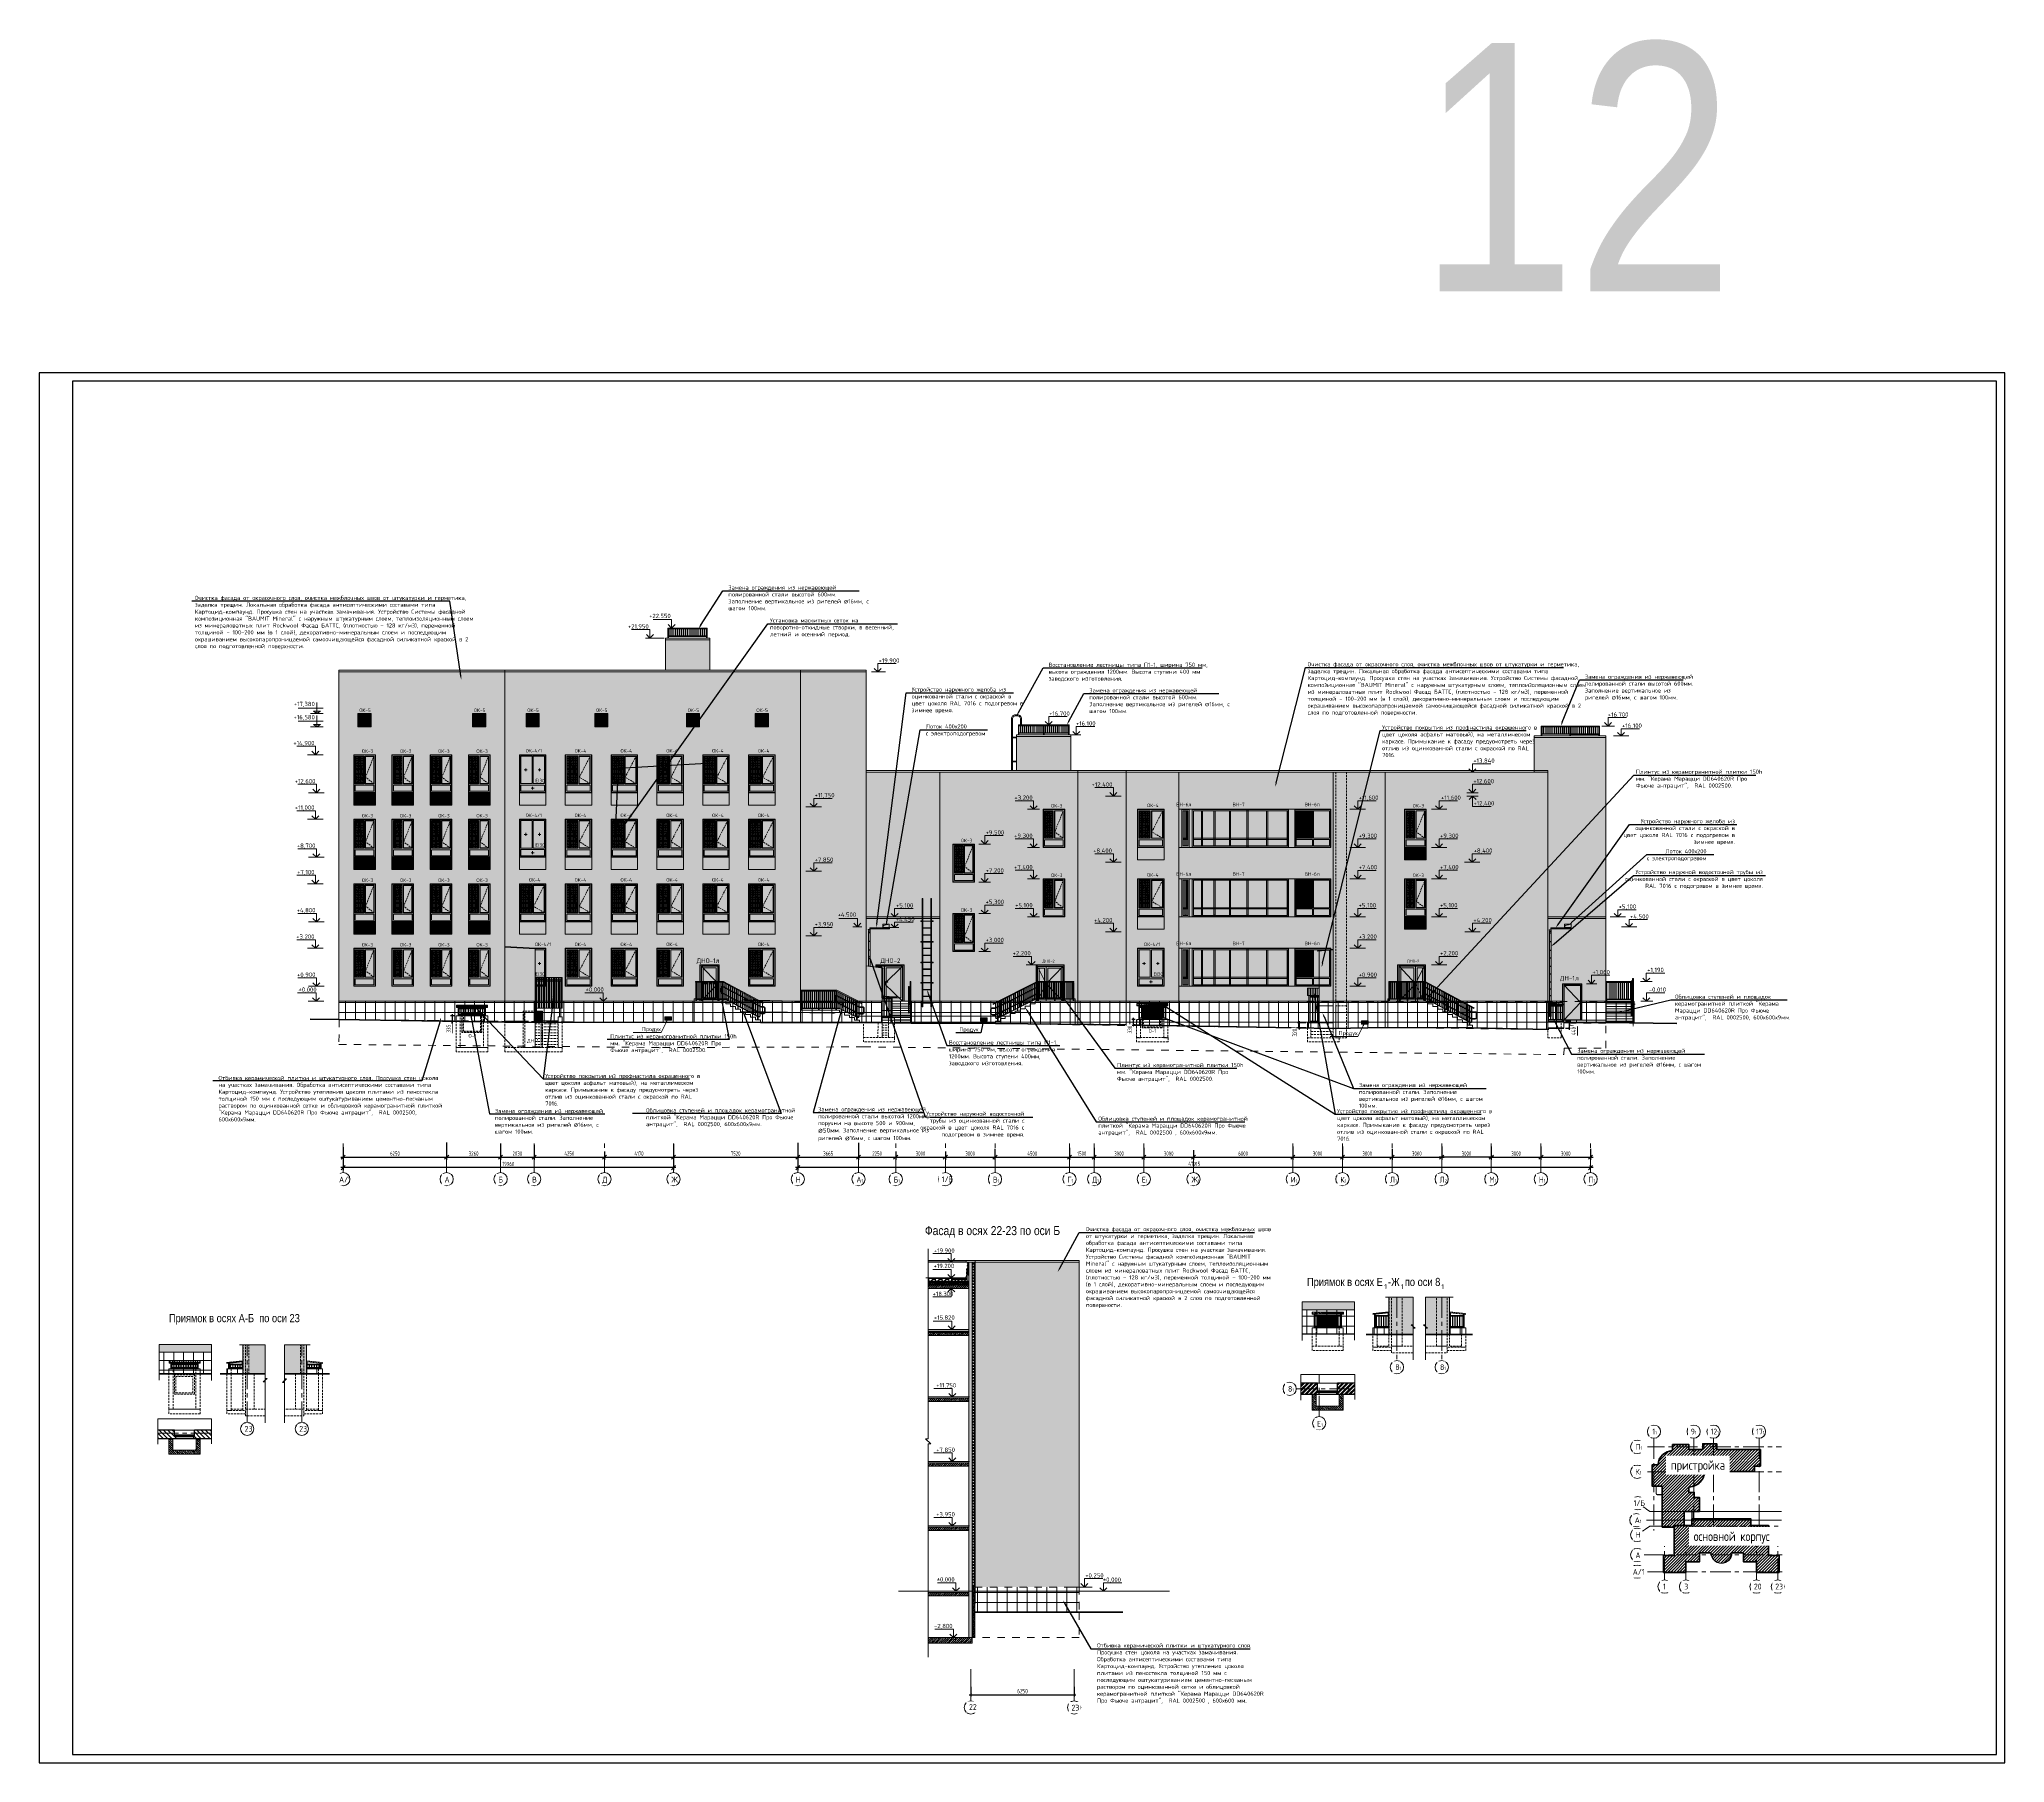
# Model space of a CAD drawing. Header units: millimetres. Extents: x -136099598 to 9192475, y 0 to 779331.
# Drawn here: x -8264 to 110536, y 242529 to 346691 of the extents above; entities that cross this region are included whole.
import ezdxf
from ezdxf import colors
from ezdxf.entities.mleader import LeaderData, LeaderLine
from ezdxf.math import Vec2, Vec3

# ---------------------------------------------------------------- set-up
doc = ezdxf.new("R2010")
doc.units = ezdxf.units.MM
doc.header["$MEASUREMENT"] = 0
for name, pattern in [('01_base$0$DASHED2', [0.375, 0.25, -0.125]), ('ADSK_Скрыто', [6, 3, -3]), ('ADSK_Штриховая_ш2 п1', [3, 2, -1]), ('CENTER', [2, 1.25, -0.25, 0.25, -0.25]), ('DASHED', [19.05, 12.7, -6.35]), ('GOST2.303 6', [12, 8, -1.5, 1, -1.5])]:
    doc.linetypes.add(name, pattern=pattern)
doc.layers.get('0').update_dxf_attribs({"color": 250, "lineweight": 9})
for name, color, linetype, lineweight, true_color in [('!_Окно_00_Штрих_Стекло', 7, 'Continuous', 0, 0x737373), ('RAL 000 80 00', 7, 'Continuous', 0, 0xb9b8b6), ('RAL 100 6030', 7, 'Continuous', 0, 0x989057), ('RAL 7016', 7, 'Continuous', 0, 0x383e42), ('RAL 90 10', 7, 'Continuous', 0, 0xf1ece1), ('АР_Граница ПБ', 7, 'Continuous', 80, 0xf60404)]:
    doc.layers.add(name, color=color, linetype=linetype, lineweight=lineweight, true_color=true_color)
for name, color, linetype, lineweight in [('!_Цоколь', 7, 'Continuous', 0), ('24_Фасад_разрез_тонкая', 7, 'Continuous', 9), ('_Скрыто_', 7, 'ADSK_Скрыто', 9), ('АР-Выноски', 5, 'Continuous', 5), ('АР_Лестницы ограждения', 86, 'Continuous', 13), ('АР_МосжилНии_Стены', 202, 'Continuous', 30), ('АР_Навесной фасад', 5, 'Continuous', 5), ('АР_Окна', 4, 'Continuous', 0), ('АР_Оси', 193, 'Continuous', 9), ('АР_Оси размеры', 164, 'Continuous', 9), ('АР_Отметки', 250, 'Continuous', 15), ('АР_тонкая линия', 250, 'Continuous', 0), ('АР_Штриховка кирпич', 250, 'Continuous', 9), ('АР_Штриховка монолит', 250, 'Continuous', 9), ('Конструктив - Крыльца', 107, 'Continuous', 15), ('Лестницы', 7, 'Continuous', 13), ('Маркировка ОКОН', 7, 'Continuous', 18), ('Ограждение', 250, 'Continuous', 9), ('Подвал', 250, 'ADSK_Штриховая_ш2 п1', 30), ('пунктир', 251, 'Continuous', 13), ('СПДС_+АР_Стены', 250, 'Continuous', 20), ('СТЕНЫ кирпич ЛИДЕР', 250, 'Continuous', 15), ('фасады', 7, 'Continuous', 9), ('Штриховка', 7, 'Continuous', 5), ('Штриховка в сечении', 7, 'Continuous', 18), ('Элементы узлов', 7, 'Continuous', 5)]:
    doc.layers.add(name, color=color, linetype=linetype, lineweight=lineweight)
for name, color, linetype in [('_RAMKA', 7, 'Continuous'), ('PDF _0', 7, 'Continuous'), ('PDF _PDF _0', 7, 'Continuous'), ('PDF _Текст', 7, 'Continuous'), ('АР_новое окно', 160, 'Continuous')]:
    doc.layers.add(name, color=color, linetype=linetype)
doc.styles.add('Arial', font='ARIALN.TTF')
doc.styles.add('ICOCPEUR', font='isocpeur.ttf')
doc.styles.add('ISOCPEUR', font='isocpeur.ttf', dxfattribs={"width": 0.7})
doc.styles.add('PDF ISOCPEUR', font='isocpeur.ttf')
doc.styles.add('ГОСТ 2.304', font='isocpeur.ttf', dxfattribs={"width": 0.7})
doc.dimstyles.new('R_100', dxfattribs={"dimtxt": 270, "dimasz": 120, "dimexe": 100, "dimexo": 100, "dimgap": 80, "dimtad": 1, "dimdec": 0, "dimrnd": 5, "dimzin": 0, "dimdsep": 46, "dimtxsty": 'ISOCPEUR', "dimblk": 'ARCHTICK', "dimcen": 100, "dimdle": 100, "dimclrd": 256, "dimclre": 256, "dimclrt": 256, "dimadec": 0, "dimazin": 0, "dimtfac": 2, "dimtdec": 0, "dimtofl": 0, "dimtmove": 1, "dimatfit": 3, "dimfxl": 1, "dimtvp": 3, "dimtfill": 1, "dimtolj": 1, "dimtzin": 0, "dimarcsym": 0})
doc.dimstyles.new('СПДС', dxfattribs={"dimscale": 100, "dimtxt": 2.5, "dimasz": 2.5, "dimexe": 1.5, "dimexo": 0, "dimgap": 1, "dimtad": 1, "dimdec": 0, "dimrnd": 1, "dimtxsty": 'ГОСТ 2.304', "dimblk": 'OBLIQUE', "dimcen": 2.5, "dimdle": 1.5, "dimadec": 0, "dimazin": 2, "dimtfac": 0.75, "dimtdec": 0, "dimtmove": 1, "dimatfit": 3, "dimfxl": 1, "dimtolj": 1, "dimarcsym": 1})
pattern_1 = [(90, (541247.05, -120), (-600, 1e-13), []), (180, (541247.05, -120), (-2e-13, -600), [])]
pattern_2 = [(45, (6302.5, 0), (-132.58252, 132.58252), []), (45, (6390.88, 0), (-132.58252, 132.58252), [])]
pattern_3 = [(90, (50514.9, 661.54), (-600, 1e-13), []), (180, (50514.9, 661.54), (-2e-13, -600), [])]
pattern_4 = [(90, (8363976398.69, 936313806.03), (-150, 0), []), (90, (8363976448.69, 936313856.03), (-150, 0), [])]

# ---------------------------------------------------------------- blocks, each defined once
blk = doc.blocks.new('_Oblique')
at = {"color": 0, "linetype": 'ByBlock', "lineweight": -2}
blk.add_line((-0.5, -0.5), (0.5, 0.5), dxfattribs=at)
blk = doc.blocks.new('*D352')
at = {"layer": 'АР_Оси размеры', "color": 0, "lineweight": -2, "ltscale": 100, "transparency": 16777216}
for p, q in [((10108, 279737), (10108, 278972)), ((16358, 280021), (16358, 278972)), ((9958, 279122), (16508, 279122))]:
    blk.add_line(p, q, dxfattribs=at)
at = {"layer": 'АР_Оси размеры', "color": 0, "lineweight": -2, "ltscale": 100, "transparency": 16777216, "xscale": 250, "yscale": 250, "zscale": 250, "rotation": 180}
blk.add_blockref('_Oblique', (10108, 279122), dxfattribs=at)
at = {"layer": 'АР_Оси размеры', "color": 0, "lineweight": -2, "ltscale": 100, "transparency": 16777216, "xscale": 250, "yscale": 250, "zscale": 250}
blk.add_blockref('_Oblique', (16358, 279122), dxfattribs=at)
at = {"layer": 'АР_Оси размеры', "color": 0, "ltscale": 100, "transparency": 16777216, "insert": (13233, 279347), "char_height": 250, "attachment_point": 5, "style": 'ГОСТ 2.304'}
blk.add_mtext('\\A1;6250', dxfattribs=at)
blk = doc.blocks.new('*D353')
at = {"layer": 'АР_Оси размеры', "color": 0, "lineweight": -2, "ltscale": 100, "transparency": 16777216}
for p, q in [((16358, 280021), (16358, 278972)), ((19618, 279944), (19618, 278972)), ((16208, 279122), (19768, 279122))]:
    blk.add_line(p, q, dxfattribs=at)
at = {"layer": 'АР_Оси размеры', "color": 0, "lineweight": -2, "ltscale": 100, "transparency": 16777216, "xscale": 250, "yscale": 250, "zscale": 250, "rotation": 180}
blk.add_blockref('_Oblique', (16358, 279122), dxfattribs=at)
at = {"layer": 'АР_Оси размеры', "color": 0, "lineweight": -2, "ltscale": 100, "transparency": 16777216, "xscale": 250, "yscale": 250, "zscale": 250}
blk.add_blockref('_Oblique', (19618, 279122), dxfattribs=at)
at = {"layer": 'АР_Оси размеры', "color": 0, "ltscale": 100, "transparency": 16777216, "insert": (17988, 279347), "char_height": 250, "attachment_point": 5, "style": 'ГОСТ 2.304'}
blk.add_mtext('\\A1;3260', dxfattribs=at)
blk = doc.blocks.new('*D354')
at = {"layer": 'АР_Оси размеры', "color": 0, "lineweight": -2, "ltscale": 100, "transparency": 16777216}
for p, q in [((19618, 279944), (19618, 278972)), ((21648, 279870), (21648, 278972)), ((19468, 279122), (21798, 279122))]:
    blk.add_line(p, q, dxfattribs=at)
at = {"layer": 'АР_Оси размеры', "color": 0, "lineweight": -2, "ltscale": 100, "transparency": 16777216, "xscale": 250, "yscale": 250, "zscale": 250, "rotation": 180}
blk.add_blockref('_Oblique', (19618, 279122), dxfattribs=at)
at = {"layer": 'АР_Оси размеры', "color": 0, "lineweight": -2, "ltscale": 100, "transparency": 16777216, "xscale": 250, "yscale": 250, "zscale": 250}
blk.add_blockref('_Oblique', (21648, 279122), dxfattribs=at)
at = {"layer": 'АР_Оси размеры', "color": 0, "ltscale": 100, "transparency": 16777216, "insert": (20633, 279347), "char_height": 250, "attachment_point": 5, "style": 'ГОСТ 2.304'}
blk.add_mtext('\\A1;2030', dxfattribs=at)
blk = doc.blocks.new('*D355')
at = {"layer": 'АР_Оси размеры', "color": 0, "lineweight": -2, "ltscale": 100, "transparency": 16777216}
for p, q in [((21648, 279870), (21648, 278972)), ((25898, 279472), (25898, 278972)), ((21498, 279122), (26048, 279122))]:
    blk.add_line(p, q, dxfattribs=at)
at = {"layer": 'АР_Оси размеры', "color": 0, "lineweight": -2, "ltscale": 100, "transparency": 16777216, "xscale": 250, "yscale": 250, "zscale": 250, "rotation": 180}
blk.add_blockref('_Oblique', (21648, 279122), dxfattribs=at)
at = {"layer": 'АР_Оси размеры', "color": 0, "lineweight": -2, "ltscale": 100, "transparency": 16777216, "xscale": 250, "yscale": 250, "zscale": 250}
blk.add_blockref('_Oblique', (25898, 279122), dxfattribs=at)
at = {"layer": 'АР_Оси размеры', "color": 0, "ltscale": 100, "transparency": 16777216, "insert": (23773, 279347), "char_height": 250, "attachment_point": 5, "style": 'ГОСТ 2.304'}
blk.add_mtext('\\A1;4250', dxfattribs=at)
blk = doc.blocks.new('*D356')
at = {"layer": 'АР_Оси размеры', "color": 0, "lineweight": -2, "ltscale": 100, "transparency": 16777216}
for p, q in [((25898, 279472), (25898, 278972)), ((30068, 279940), (30068, 278972)), ((25748, 279122), (30218, 279122))]:
    blk.add_line(p, q, dxfattribs=at)
at = {"layer": 'АР_Оси размеры', "color": 0, "lineweight": -2, "ltscale": 100, "transparency": 16777216, "xscale": 250, "yscale": 250, "zscale": 250, "rotation": 180}
blk.add_blockref('_Oblique', (25898, 279122), dxfattribs=at)
at = {"layer": 'АР_Оси размеры', "color": 0, "lineweight": -2, "ltscale": 100, "transparency": 16777216, "xscale": 250, "yscale": 250, "zscale": 250}
blk.add_blockref('_Oblique', (30068, 279122), dxfattribs=at)
at = {"layer": 'АР_Оси размеры', "color": 0, "ltscale": 100, "transparency": 16777216, "insert": (27983, 279347), "char_height": 250, "attachment_point": 5, "style": 'ГОСТ 2.304'}
blk.add_mtext('\\A1;4170', dxfattribs=at)
blk = doc.blocks.new('*D357')
at = {"layer": 'АР_Оси размеры', "color": 0, "lineweight": -2, "ltscale": 100, "transparency": 16777216}
for p, q in [((43503, 279464), (43503, 278972)), ((46503, 279464), (46503, 278972)), ((43353, 279122), (46653, 279122))]:
    blk.add_line(p, q, dxfattribs=at)
at = {"layer": 'АР_Оси размеры', "color": 0, "lineweight": -2, "ltscale": 100, "transparency": 16777216, "xscale": 250, "yscale": 250, "zscale": 250, "rotation": 180}
blk.add_blockref('_Oblique', (43503, 279122), dxfattribs=at)
at = {"layer": 'АР_Оси размеры', "color": 0, "lineweight": -2, "ltscale": 100, "transparency": 16777216, "xscale": 250, "yscale": 250, "zscale": 250}
blk.add_blockref('_Oblique', (46503, 279122), dxfattribs=at)
at = {"layer": 'АР_Оси размеры', "color": 0, "ltscale": 100, "transparency": 16777216, "insert": (45003, 279347), "char_height": 250, "attachment_point": 5, "style": 'ГОСТ 2.304'}
blk.add_mtext('\\A1;3000', dxfattribs=at)
blk = doc.blocks.new('*D358')
at = {"layer": 'АР_Оси размеры', "color": 0, "lineweight": -2, "ltscale": 100, "transparency": 16777216}
for p, q in [((46503, 279464), (46503, 278972)), ((49503, 279631), (49503, 278972)), ((46353, 279122), (49653, 279122))]:
    blk.add_line(p, q, dxfattribs=at)
at = {"layer": 'АР_Оси размеры', "color": 0, "lineweight": -2, "ltscale": 100, "transparency": 16777216, "xscale": 250, "yscale": 250, "zscale": 250, "rotation": 180}
blk.add_blockref('_Oblique', (46503, 279122), dxfattribs=at)
at = {"layer": 'АР_Оси размеры', "color": 0, "lineweight": -2, "ltscale": 100, "transparency": 16777216, "xscale": 250, "yscale": 250, "zscale": 250}
blk.add_blockref('_Oblique', (49503, 279122), dxfattribs=at)
at = {"layer": 'АР_Оси размеры', "color": 0, "ltscale": 100, "transparency": 16777216, "insert": (48003, 279347), "char_height": 250, "attachment_point": 5, "style": 'ГОСТ 2.304'}
blk.add_mtext('\\A1;3000', dxfattribs=at)
blk = doc.blocks.new('*D359')
at = {"layer": 'АР_Оси размеры', "color": 0, "lineweight": -2, "ltscale": 100, "transparency": 16777216}
for p, q in [((49503, 279631), (49503, 278972)), ((54003, 279685), (54003, 278972)), ((49353, 279122), (54153, 279122))]:
    blk.add_line(p, q, dxfattribs=at)
at = {"layer": 'АР_Оси размеры', "color": 0, "lineweight": -2, "ltscale": 100, "transparency": 16777216, "xscale": 250, "yscale": 250, "zscale": 250, "rotation": 180}
blk.add_blockref('_Oblique', (49503, 279122), dxfattribs=at)
at = {"layer": 'АР_Оси размеры', "color": 0, "lineweight": -2, "ltscale": 100, "transparency": 16777216, "xscale": 250, "yscale": 250, "zscale": 250}
blk.add_blockref('_Oblique', (54003, 279122), dxfattribs=at)
at = {"layer": 'АР_Оси размеры', "color": 0, "ltscale": 100, "transparency": 16777216, "insert": (51753, 279347), "char_height": 250, "attachment_point": 5, "style": 'ГОСТ 2.304'}
blk.add_mtext('\\A1;4500', dxfattribs=at)
blk = doc.blocks.new('*D360')
at = {"layer": 'АР_Оси размеры', "color": 0, "lineweight": -2, "ltscale": 100, "transparency": 16777216}
for p, q in [((54003, 279685), (54003, 278972)), ((55503, 279685), (55503, 278972)), ((53853, 279122), (55653, 279122))]:
    blk.add_line(p, q, dxfattribs=at)
at = {"layer": 'АР_Оси размеры', "color": 0, "lineweight": -2, "ltscale": 100, "transparency": 16777216, "xscale": 250, "yscale": 250, "zscale": 250, "rotation": 180}
blk.add_blockref('_Oblique', (54003, 279122), dxfattribs=at)
at = {"layer": 'АР_Оси размеры', "color": 0, "lineweight": -2, "ltscale": 100, "transparency": 16777216, "xscale": 250, "yscale": 250, "zscale": 250}
blk.add_blockref('_Oblique', (55503, 279122), dxfattribs=at)
at = {"layer": 'АР_Оси размеры', "color": 0, "ltscale": 100, "transparency": 16777216, "insert": (54753, 279347), "char_height": 250, "attachment_point": 5, "style": 'ГОСТ 2.304'}
blk.add_mtext('\\A1;1500', dxfattribs=at)
blk = doc.blocks.new('*D361')
at = {"layer": 'АР_Оси размеры', "color": 0, "lineweight": -2, "ltscale": 100, "transparency": 16777216}
for p, q in [((55503, 279685), (55503, 278972)), ((58503, 279546), (58503, 278972)), ((55353, 279122), (58653, 279122))]:
    blk.add_line(p, q, dxfattribs=at)
at = {"layer": 'АР_Оси размеры', "color": 0, "lineweight": -2, "ltscale": 100, "transparency": 16777216, "xscale": 250, "yscale": 250, "zscale": 250, "rotation": 180}
blk.add_blockref('_Oblique', (55503, 279122), dxfattribs=at)
at = {"layer": 'АР_Оси размеры', "color": 0, "lineweight": -2, "ltscale": 100, "transparency": 16777216, "xscale": 250, "yscale": 250, "zscale": 250}
blk.add_blockref('_Oblique', (58503, 279122), dxfattribs=at)
at = {"layer": 'АР_Оси размеры', "color": 0, "ltscale": 100, "transparency": 16777216, "insert": (57003, 279347), "char_height": 250, "attachment_point": 5, "style": 'ГОСТ 2.304'}
blk.add_mtext('\\A1;3000', dxfattribs=at)
blk = doc.blocks.new('*D362')
at = {"layer": 'АР_Оси размеры', "color": 0, "lineweight": -2, "ltscale": 100, "transparency": 16777216}
for p, q in [((58503, 279685), (58503, 278972)), ((61503, 279546), (61503, 278972)), ((58353, 279122), (61653, 279122))]:
    blk.add_line(p, q, dxfattribs=at)
at = {"layer": 'АР_Оси размеры', "color": 0, "lineweight": -2, "ltscale": 100, "transparency": 16777216, "xscale": 250, "yscale": 250, "zscale": 250, "rotation": 180}
blk.add_blockref('_Oblique', (58503, 279122), dxfattribs=at)
at = {"layer": 'АР_Оси размеры', "color": 0, "lineweight": -2, "ltscale": 100, "transparency": 16777216, "xscale": 250, "yscale": 250, "zscale": 250}
blk.add_blockref('_Oblique', (61503, 279122), dxfattribs=at)
at = {"layer": 'АР_Оси размеры', "color": 0, "ltscale": 100, "transparency": 16777216, "insert": (60003, 279347), "char_height": 250, "attachment_point": 5, "style": 'ГОСТ 2.304'}
blk.add_mtext('\\A1;3000', dxfattribs=at)
blk = doc.blocks.new('*D363')
at = {"layer": 'АР_Оси размеры', "color": 0, "lineweight": -2, "ltscale": 100, "transparency": 16777216}
for p, q in [((61503, 279546), (61503, 278972)), ((67503, 279777), (67503, 278972)), ((61353, 279122), (67653, 279122))]:
    blk.add_line(p, q, dxfattribs=at)
at = {"layer": 'АР_Оси размеры', "color": 0, "lineweight": -2, "ltscale": 100, "transparency": 16777216, "xscale": 250, "yscale": 250, "zscale": 250, "rotation": 180}
blk.add_blockref('_Oblique', (61503, 279122), dxfattribs=at)
at = {"layer": 'АР_Оси размеры', "color": 0, "lineweight": -2, "ltscale": 100, "transparency": 16777216, "xscale": 250, "yscale": 250, "zscale": 250}
blk.add_blockref('_Oblique', (67503, 279122), dxfattribs=at)
at = {"layer": 'АР_Оси размеры', "color": 0, "ltscale": 100, "transparency": 16777216, "insert": (64503, 279347), "char_height": 250, "attachment_point": 5, "style": 'ГОСТ 2.304'}
blk.add_mtext('\\A1;6000', dxfattribs=at)
blk = doc.blocks.new('*D364')
at = {"layer": 'АР_Оси размеры', "color": 0, "lineweight": -2, "ltscale": 100, "transparency": 16777216}
for p, q in [((67503, 279777), (67503, 278972)), ((70503, 279634), (70503, 278972)), ((67353, 279122), (70653, 279122))]:
    blk.add_line(p, q, dxfattribs=at)
at = {"layer": 'АР_Оси размеры', "color": 0, "lineweight": -2, "ltscale": 100, "transparency": 16777216, "xscale": 250, "yscale": 250, "zscale": 250, "rotation": 180}
blk.add_blockref('_Oblique', (67503, 279122), dxfattribs=at)
at = {"layer": 'АР_Оси размеры', "color": 0, "lineweight": -2, "ltscale": 100, "transparency": 16777216, "xscale": 250, "yscale": 250, "zscale": 250}
blk.add_blockref('_Oblique', (70503, 279122), dxfattribs=at)
at = {"layer": 'АР_Оси размеры', "color": 0, "ltscale": 100, "transparency": 16777216, "insert": (69003, 279347), "char_height": 250, "attachment_point": 5, "style": 'ГОСТ 2.304'}
blk.add_mtext('\\A1;3000', dxfattribs=at)
blk = doc.blocks.new('*D365')
at = {"layer": 'АР_Оси размеры', "color": 0, "lineweight": -2, "ltscale": 100, "transparency": 16777216}
for p, q in [((70503, 279777), (70503, 278972)), ((73503, 279634), (73503, 278972)), ((70353, 279122), (73653, 279122))]:
    blk.add_line(p, q, dxfattribs=at)
at = {"layer": 'АР_Оси размеры', "color": 0, "lineweight": -2, "ltscale": 100, "transparency": 16777216, "xscale": 250, "yscale": 250, "zscale": 250, "rotation": 180}
blk.add_blockref('_Oblique', (70503, 279122), dxfattribs=at)
at = {"layer": 'АР_Оси размеры', "color": 0, "lineweight": -2, "ltscale": 100, "transparency": 16777216, "xscale": 250, "yscale": 250, "zscale": 250}
blk.add_blockref('_Oblique', (73503, 279122), dxfattribs=at)
at = {"layer": 'АР_Оси размеры', "color": 0, "ltscale": 100, "transparency": 16777216, "insert": (72003, 279347), "char_height": 250, "attachment_point": 5, "style": 'ГОСТ 2.304'}
blk.add_mtext('\\A1;3000', dxfattribs=at)
blk = doc.blocks.new('*D366')
at = {"layer": 'АР_Оси размеры', "color": 0, "lineweight": -2, "ltscale": 100, "transparency": 16777216}
for p, q in [((73503, 279634), (73503, 278972)), ((76503, 279782), (76503, 278972)), ((73353, 279122), (76653, 279122))]:
    blk.add_line(p, q, dxfattribs=at)
at = {"layer": 'АР_Оси размеры', "color": 0, "lineweight": -2, "ltscale": 100, "transparency": 16777216, "xscale": 250, "yscale": 250, "zscale": 250, "rotation": 180}
blk.add_blockref('_Oblique', (73503, 279122), dxfattribs=at)
at = {"layer": 'АР_Оси размеры', "color": 0, "lineweight": -2, "ltscale": 100, "transparency": 16777216, "xscale": 250, "yscale": 250, "zscale": 250}
blk.add_blockref('_Oblique', (76503, 279122), dxfattribs=at)
at = {"layer": 'АР_Оси размеры', "color": 0, "ltscale": 100, "transparency": 16777216, "insert": (75003, 279347), "char_height": 250, "attachment_point": 5, "style": 'ГОСТ 2.304'}
blk.add_mtext('\\A1;3000', dxfattribs=at)
blk = doc.blocks.new('*D367')
at = {"layer": 'АР_Оси размеры', "color": 0, "lineweight": -2, "ltscale": 100, "transparency": 16777216}
for p, q in [((79503, 279777), (79503, 278972)), ((82503, 279634), (82503, 278972)), ((79353, 279122), (82653, 279122))]:
    blk.add_line(p, q, dxfattribs=at)
at = {"layer": 'АР_Оси размеры', "color": 0, "lineweight": -2, "ltscale": 100, "transparency": 16777216, "xscale": 250, "yscale": 250, "zscale": 250, "rotation": 180}
blk.add_blockref('_Oblique', (79503, 279122), dxfattribs=at)
at = {"layer": 'АР_Оси размеры', "color": 0, "lineweight": -2, "ltscale": 100, "transparency": 16777216, "xscale": 250, "yscale": 250, "zscale": 250}
blk.add_blockref('_Oblique', (82503, 279122), dxfattribs=at)
at = {"layer": 'АР_Оси размеры', "color": 0, "ltscale": 100, "transparency": 16777216, "insert": (81003, 279347), "char_height": 250, "attachment_point": 5, "style": 'ГОСТ 2.304'}
blk.add_mtext('\\A1;3000', dxfattribs=at)
blk = doc.blocks.new('*D368')
at = {"layer": 'АР_Оси размеры', "color": 0, "lineweight": -2, "ltscale": 100, "transparency": 16777216}
for p, q in [((82503, 279777), (82503, 278972)), ((85503, 279634), (85503, 278972)), ((82353, 279122), (85653, 279122))]:
    blk.add_line(p, q, dxfattribs=at)
at = {"layer": 'АР_Оси размеры', "color": 0, "lineweight": -2, "ltscale": 100, "transparency": 16777216, "xscale": 250, "yscale": 250, "zscale": 250, "rotation": 180}
blk.add_blockref('_Oblique', (82503, 279122), dxfattribs=at)
at = {"layer": 'АР_Оси размеры', "color": 0, "lineweight": -2, "ltscale": 100, "transparency": 16777216, "xscale": 250, "yscale": 250, "zscale": 250}
blk.add_blockref('_Oblique', (85503, 279122), dxfattribs=at)
at = {"layer": 'АР_Оси размеры', "color": 0, "ltscale": 100, "transparency": 16777216, "insert": (84003, 279347), "char_height": 250, "attachment_point": 5, "style": 'ГОСТ 2.304'}
blk.add_mtext('\\A1;3000', dxfattribs=at)
blk = doc.blocks.new('*D369')
at = {"layer": 'АР_Оси размеры', "color": 0, "lineweight": -2, "ltscale": 100, "transparency": 16777216}
for p, q in [((85653, 278496), (37438, 278496)), ((37588, 279071), (37588, 278346)), ((85503, 278440), (85503, 278646))]:
    blk.add_line(p, q, dxfattribs=at)
at = {"layer": 'АР_Оси размеры', "color": 0, "lineweight": -2, "ltscale": 100, "transparency": 16777216, "xscale": 250, "yscale": 250, "zscale": 250, "rotation": 180}
blk.add_blockref('_Oblique', (37588, 278496), dxfattribs=at)
at = {"layer": 'АР_Оси размеры', "color": 0, "lineweight": -2, "ltscale": 100, "transparency": 16777216, "xscale": 250, "yscale": 250, "zscale": 250}
blk.add_blockref('_Oblique', (85503, 278496), dxfattribs=at)
at = {"layer": 'АР_Оси размеры', "color": 0, "ltscale": 100, "transparency": 16777216, "insert": (61546, 278721), "char_height": 250, "attachment_point": 5, "style": 'ГОСТ 2.304'}
blk.add_mtext('\\A1;47915', dxfattribs=at)
blk = doc.blocks.new('*D370')
at = {"layer": 'АР_Оси размеры', "color": 0, "lineweight": -2, "ltscale": 100, "transparency": 16777216}
for p, q in [((76504, 279782), (76504, 278972)), ((79503, 279777), (79503, 278972)), ((79653, 279122), (76354, 279122))]:
    blk.add_line(p, q, dxfattribs=at)
at = {"layer": 'АР_Оси размеры', "color": 0, "lineweight": -2, "ltscale": 100, "transparency": 16777216, "xscale": 250, "yscale": 250, "zscale": 250, "rotation": 180}
blk.add_blockref('_Oblique', (76504, 279122), dxfattribs=at)
at = {"layer": 'АР_Оси размеры', "color": 0, "lineweight": -2, "ltscale": 100, "transparency": 16777216, "xscale": 250, "yscale": 250, "zscale": 250}
blk.add_blockref('_Oblique', (79503, 279122), dxfattribs=at)
at = {"layer": 'АР_Оси размеры', "color": 0, "ltscale": 100, "transparency": 16777216, "insert": (78003, 279347), "char_height": 250, "attachment_point": 5, "style": 'ГОСТ 2.304'}
blk.add_mtext('\\A1;3000', dxfattribs=at)
blk = doc.blocks.new('*D350')
at = {"layer": 'АР_Оси размеры', "color": 0, "lineweight": -2, "ltscale": 100, "transparency": 16777216}
for p, q in [((30218, 278496), (9958, 278496)), ((10108, 279116), (10108, 278346)), ((30068, 279116), (30068, 278346))]:
    blk.add_line(p, q, dxfattribs=at)
at = {"layer": 'АР_Оси размеры', "color": 0, "lineweight": -2, "ltscale": 100, "transparency": 16777216, "xscale": 250, "yscale": 250, "zscale": 250, "rotation": 180}
blk.add_blockref('_Oblique', (10108, 278496), dxfattribs=at)
at = {"layer": 'АР_Оси размеры', "color": 0, "lineweight": -2, "ltscale": 100, "transparency": 16777216, "xscale": 250, "yscale": 250, "zscale": 250}
blk.add_blockref('_Oblique', (30068, 278496), dxfattribs=at)
at = {"layer": 'АР_Оси размеры', "color": 0, "ltscale": 100, "transparency": 16777216, "insert": (20088, 278721), "char_height": 250, "attachment_point": 5, "style": 'ГОСТ 2.304'}
blk.add_mtext('\\A1;19960', dxfattribs=at)
blk = doc.blocks.new('*D351')
at = {"layer": 'АР_Оси размеры', "color": 0, "lineweight": -2, "ltscale": 100, "transparency": 16777216}
for p, q in [((30068, 279940), (30068, 278972)), ((37588, 280001), (37588, 278972)), ((29918, 279122), (37738, 279122))]:
    blk.add_line(p, q, dxfattribs=at)
at = {"layer": 'АР_Оси размеры', "color": 0, "lineweight": -2, "ltscale": 100, "transparency": 16777216, "xscale": 250, "yscale": 250, "zscale": 250, "rotation": 180}
blk.add_blockref('_Oblique', (30068, 279122), dxfattribs=at)
at = {"layer": 'АР_Оси размеры', "color": 0, "lineweight": -2, "ltscale": 100, "transparency": 16777216, "xscale": 250, "yscale": 250, "zscale": 250}
blk.add_blockref('_Oblique', (37588, 279122), dxfattribs=at)
at = {"layer": 'АР_Оси размеры', "color": 0, "ltscale": 100, "transparency": 16777216, "insert": (33828, 279347), "char_height": 250, "attachment_point": 5, "style": 'ГОСТ 2.304'}
blk.add_mtext('\\A1;7520', dxfattribs=at)
blk = doc.blocks.new('A$Cb9b29b39')
at = {"layer": '!_Окно_00_Штрих_Стекло'}
h = blk.add_hatch(color=256, dxfattribs=at)
h.dxf.hatch_style = 1
h.set_gradient(color1=(70, 92, 124), color2=(219, 225, 235), name='CURVED')
h.paths.add_polyline_path([(105, 2196), (601, 2196), (601, 564), (105, 564)])
h.paths.add_polyline_path([(1208, 2196), (707, 2195), (707, 563), (1208, 564)])
h.paths.add_polyline_path([(90, 460), (1222, 458), (1221, 89), (90, 91)])
at = {"layer": 'PDF _PDF _0', "lineweight": 0, "true_color": 0x636466}
h = blk.add_hatch(dxfattribs=at)
h.set_pattern_fill('ANSI37', color=251, scale=600, angle=135)
h.paths.add_polyline_path([(601, 564), (601, 2197), (105, 2196), (105, 563)])
at = {"layer": 'RAL 7016'}
h = blk.add_hatch(color=256, dxfattribs=at)
h.dxf.hatch_style = 1
h.paths.add_polyline_path([(1312, 2301), (0, 2301), (0, 0), (1312, 0)])
h.paths.add_polyline_path([(707, 2196), (1207, 2196), (1208, 564), (707, 563)], flags=16)
h.paths.add_polyline_path([(601, 2196), (601, 564), (105, 564), (105, 2196)], flags=16)
h.paths.add_polyline_path([(1222, 458), (1222, 89), (90, 91), (90, 460)], flags=16)
at = {"layer": 'PDF _0', "linetype": 'ADSK_Штриховая_ш2 п1', "lineweight": 0, "ltscale": 50}
for points in [[(601, 548), (355, 2213), (89, 548), (601, 935), (89, 2213)], [(711, 548), (969, 548), (1223, 548), (711, 935), (1223, 2213)]]:
    blk.add_lwpolyline(points, dxfattribs=at)
at = {"layer": 'PDF _PDF _0', "lineweight": 0}
for points in [[(0, 0), (1312, 0), (1312, 2301), (0, 2301)], [(20, 18), (1292, 18), (1292, 2281), (20, 2281)], [(89, 548), (621, 548), (621, 2213), (89, 2213)], [(105, 563), (601, 564), (601, 2197), (105, 2196)], [(1223, 548), (691, 548), (691, 2213), (1223, 2213)], [(707, 563), (1208, 564), (1208, 2197), (707, 2196)], [(1222, 88), (90, 92), (90, 459), (1222, 459)]]:
    blk.add_lwpolyline(points, close=True, dxfattribs=at)
at = {"layer": 'PDF _Текст', "lineweight": 0, "insert": (490, 2409), "char_height": 210, "attachment_point": 7, "style": 'PDF ISOCPEUR'}
blk.add_mtext('ОК-3', dxfattribs=at)
blk = doc.blocks.new('A$C51732155')
at = {"layer": '!_Окно_00_Штрих_Стекло'}
h = blk.add_hatch(color=256, dxfattribs=at)
h.dxf.hatch_style = 1
h.set_gradient(color1=(70, 92, 124), color2=(219, 225, 235), name='CURVED')
h.paths.add_polyline_path([(104, 106), (693, 106), (693, 695), (104, 695)])
at = {"layer": 'RAL 7016', "ltscale": 100, "transparency": 33554687}
h = blk.add_hatch(color=256, dxfattribs=at)
h.dxf.hatch_style = 1
h.paths.add_polyline_path([(798, 798), (0, 798), (0, 0), (798, 0)])
h.paths.add_polyline_path([(693, 695), (693, 106), (104, 106), (104, 695)], flags=16)
at = {"layer": 'PDF _0', "lineweight": 0}
blk.add_lwpolyline([(89, 710), (708, 710), (709, 92), (89, 92)], close=True, dxfattribs=at)
at = {"layer": 'PDF _0', "linetype": 'ADSK_Штриховая_ш2 п1', "lineweight": 0, "ltscale": 50}
blk.add_lwpolyline([(104, 106), (693, 401), (104, 695)], dxfattribs=at)
at = {"layer": 'PDF _PDF _0', "lineweight": 0}
for points in [[(0, 0), (798, 0), (798, 798), (0, 798)], [(20, 20), (778, 20), (778, 778), (20, 778)], [(693, 106), (104, 106), (104, 695), (693, 695)]]:
    blk.add_lwpolyline(points, close=True, dxfattribs=at)
at = {"layer": 'PDF _Текст', "lineweight": 0, "insert": (81, 902), "char_height": 210, "attachment_point": 7, "style": 'PDF ISOCPEUR'}
blk.add_mtext('ОК-5', dxfattribs=at)
blk = doc.blocks.new('A$Cbb492947')
at = {"layer": '!_Окно_00_Штрих_Стекло'}
h = blk.add_hatch(color=256, dxfattribs=at)
h.dxf.hatch_style = 1
h.set_gradient(color1=(70, 92, 124), color2=(219, 225, 235), name='CURVED')
h.paths.add_polyline_path([(1493, 89), (1493, 2213), (90, 2212), (90, 88)])
at = {"layer": 'PDF _PDF _0', "lineweight": 0, "true_color": 0x636466}
h = blk.add_hatch(dxfattribs=at)
h.set_pattern_fill('ANSI37', color=251, scale=600, angle=135)
h.paths.add_polyline_path([(746, 564), (746, 2197), (105, 2196), (105, 563)])
at = {"layer": 'RAL 7016'}
h = blk.add_hatch(color=256, dxfattribs=at)
h.dxf.hatch_style = 1
h.paths.add_polyline_path([(1602, 2301), (0, 2301), (0, 0), (1602, 0)])
h.paths.add_polyline_path([(852, 2196), (1493, 2196), (1493, 564), (852, 563)], flags=16)
h.paths.add_polyline_path([(746, 2196), (746, 564), (105, 563), (105, 2196)], flags=16)
h.paths.add_polyline_path([(1512, 459), (1512, 88), (90, 88), (90, 459)], flags=16)
at = {"layer": 'PDF _0', "linetype": 'ADSK_Штриховая_ш2 п1', "lineweight": 0, "ltscale": 50}
for points in [[(766, 552), (427, 2213), (89, 548), (746, 935), (89, 2213)], [(856, 548), (1114, 548), (1513, 548), (856, 935), (1513, 2213)]]:
    blk.add_lwpolyline(points, dxfattribs=at)
at = {"layer": 'PDF _PDF _0', "lineweight": 0}
for points in [[(0, 0), (1602, 0), (1602, 2301), (0, 2301)], [(20, 20), (1582, 20), (1582, 2281), (20, 2281)], [(89, 548), (766, 548), (766, 2213), (89, 2213)], [(105, 563), (746, 564), (746, 2196), (105, 2196)], [(1513, 548), (836, 548), (836, 2213), (1513, 2213)], [(852, 563), (1493, 564), (1493, 2196), (852, 2196)], [(1512, 88), (90, 88), (90, 459), (1512, 459)]]:
    blk.add_lwpolyline(points, close=True, dxfattribs=at)
at = {"layer": 'PDF _Текст', "lineweight": 0, "insert": (574, 2429), "char_height": 210, "attachment_point": 7, "style": 'PDF ISOCPEUR'}
blk.add_mtext('ОК-4', dxfattribs=at)
blk = doc.blocks.new('A$C205b6bec')
at = {"layer": 'RAL 7016', "ltscale": 100, "transparency": 33554687}
h = blk.add_hatch(color=256, dxfattribs=at)
h.dxf.hatch_style = 1
h.paths.add_polyline_path([(0, 2198), (1169, 2198), (1170, 0), (0, 0)])
h.paths.add_polyline_path([(190, 2078), (190, 209), (980, 209), (980, 2078)], flags=16)
h = blk.add_hatch(color=256, dxfattribs=at)
h.dxf.hatch_style = 1
h.paths.add_polyline_path([(980, 2078), (190, 2078), (190, 209), (980, 209)])
h = blk.add_hatch(color=256, dxfattribs=at)
h.dxf.hatch_style = 1
h.paths.add_polyline_path([(965, 1170), (1070, 1170), (1080, 1160), (1071, 1150), (965, 1150, -1)])
h.paths.add_polyline_path([(1070, 1170), (1080, 1170), (1080, 1160)], flags=17)
h.paths.add_polyline_path([(1080, 1160), (1080, 1150), (1071, 1150)], flags=17)
at = {"ltscale": 150}
for p, q in [((20, 2178), (1150, 2178)), ((0, 0), (1170, 0))]:
    blk.add_line(p, q, dxfattribs=at)
for p, q in [((1115, 1170), (965, 1170)), ((1115, 1150), (965, 1150))]:
    blk.add_line(p, q)
for points in [[(1170, 0), (1170, 2198), (0, 2198), (0, 0)], [(20, 2178), (20, 10)], [(1080, 10), (1080, 2108), (90, 2108), (90, 10)], [(1150, 10), (1150, 2178)]]:
    blk.add_lwpolyline(points)
at = {"ltscale": 100}
for points in [[(1150, 2178), (20, 2178)], [(1150, 2178), (20, 2178)], [(1150, 10), (20, 10)], [(1080, 10), (90, 10)]]:
    blk.add_lwpolyline(points, dxfattribs=at)
at = {"ltscale": 50}
blk.add_lwpolyline([(90, 10), (1080, 1059), (90, 2108)], dxfattribs=at)
for centre, radius in [((1115, 1060), 19), ((1115, 1067), 7.5)]:
    blk.add_circle(centre, radius)
for centre, radius, start, end in [((965, 1160), 10, 90, 270), ((1115, 1160), 24, 204.62431, 155.37569), ((1115, 1160), 10, 270, 90)]:
    blk.add_arc(centre, radius, start, end)
at = {"layer": 'Маркировка ОКОН', "lineweight": 0, "insert": (977, 2339), "char_height": 275.4, "attachment_point": 9, "rotation": 359.99779, "style": 'PDF ISOCPEUR'}
blk.add_mtext('ДН-1л', dxfattribs=at)
blk = doc.blocks.new('A$C604efb9a')
at = {"ltscale": 150}
for points in [[(1732, 1150), (82, 1150), (82, 1200), (1732, 1200)], [(106, 1120), (124, 1120), (124, 1150), (106, 1150)], [(1692, 1120), (1710, 1120), (1710, 1150), (1692, 1150)]]:
    blk.add_lwpolyline(points, close=True, dxfattribs=at)
at = {"layer": 'Ограждение'}
for points in [[(134, 0), (134, 1120), (96, 1120), (96, 0), (134, 0)], [(1682, 100), (134, 100), (134, 125), (1682, 125)], [(262, 125), (262, 1150)], [(278, 1150), (278, 125), (278, 125)], [(378, 125), (378, 1150)], [(394, 1150), (394, 125), (394, 125)], [(494, 125), (494, 1150)], [(510, 1150), (510, 125), (510, 125)], [(610, 125), (610, 1150)], [(626, 1150), (626, 125), (626, 125)], [(726, 125), (726, 1150)], [(742, 1150), (742, 125), (742, 125)], [(842, 125), (842, 1150)], [(858, 1150), (858, 125), (858, 125)], [(958, 126), (958, 1150)], [(974, 1150), (974, 126), (974, 126)], [(1074, 126), (1074, 1150)], [(1090, 1150), (1090, 126), (1090, 126)], [(1190, 126), (1190, 1150)], [(1206, 1150), (1206, 126), (1206, 126)], [(1312, 125), (1312, 1150)], [(1328, 1150), (1328, 125), (1328, 125)], [(1428, 125), (1428, 1150)], [(1444, 1150), (1444, 125), (1444, 125)], [(1550, 125), (1550, 1150)], [(1566, 1150), (1566, 125), (1566, 125)], [(1720, 0), (1720, 1120), (1682, 1120), (1682, 0), (1720, 0)]]:
    blk.add_lwpolyline(points, dxfattribs=at)
blk = doc.blocks.new('A$C651e6db4')
at = {"layer": '!_Окно_00_Штрих_Стекло'}
h = blk.add_hatch(color=256, dxfattribs=at)
h.dxf.hatch_style = 1
h.set_gradient(color1=(70, 92, 124), color2=(219, 225, 235), name='CURVED')
h.paths.add_polyline_path([(1060, 2008), (190, 2008), (190, 209), (1060, 209)])
at = {"layer": 'RAL 7016', "ltscale": 100, "transparency": 33554687}
h = blk.add_hatch(color=256, dxfattribs=at)
h.dxf.hatch_style = 1
h.paths.add_polyline_path([(0, 2198), (1167, 2198), (1167, 0), (0, 0)])
h.paths.add_polyline_path([(190, 2008), (190, 209), (977, 209), (977, 2008)], flags=16)
h = blk.add_hatch(color=256, dxfattribs=at)
h.dxf.hatch_style = 1
h.paths.add_polyline_path([(962, 1170), (1067, 1170), (1077, 1160), (1069, 1150), (962, 1150, -1)])
h.paths.add_polyline_path([(1067, 1170), (1077, 1170), (1077, 1160)], flags=17)
h.paths.add_polyline_path([(1077, 1160), (1077, 1150), (1069, 1150)], flags=17)
at = {"ltscale": 150}
for p, q in [((90, 2178), (1077, 2178)), ((90, 2108), (1077, 2108)), ((0, 0), (1167, 0))]:
    blk.add_line(p, q, dxfattribs=at)
for p, q in [((1112, 1170), (962, 1170)), ((1112, 1150), (962, 1150))]:
    blk.add_line(p, q)
for points in [[(1167, 0), (1167, 2198), (0, 2198), (0, 0)], [(20, 2178), (20, 10)], [(1077, 10), (1077, 2108), (90, 2108), (90, 10)], [(1147, 10), (1147, 2178)]]:
    blk.add_lwpolyline(points)
at = {"ltscale": 100}
for points in [[(1147, 2178), (20, 2178)], [(1147, 2178), (20, 2178)], [(1147, 10), (20, 10)], [(1077, 10), (90, 10)]]:
    blk.add_lwpolyline(points, dxfattribs=at)
at = {"ltscale": 50}
blk.add_lwpolyline([(90, 10), (1077, 1065), (90, 2108)], dxfattribs=at)
at = {"ltscale": 150}
blk.add_lwpolyline([(190, 209), (977, 209), (977, 2008), (190, 2008)], close=True, dxfattribs=at)
at = {"linetype": '01_base$0$DASHED2', "ltscale": 500}
blk.add_lwpolyline([(1077, 1045), (190, 1045), (190, 1085), (1077, 1085)], close=True, dxfattribs=at)
for centre, radius in [((1112, 1060), 19), ((1112, 1067), 7.5)]:
    blk.add_circle(centre, radius)
for centre, radius, start, end in [((962, 1160), 10, 90, 270), ((1112, 1160), 24, 204.62431, 155.37569), ((1112, 1160), 10, 270, 90)]:
    blk.add_arc(centre, radius, start, end)
at = {"layer": 'Маркировка ОКОН', "lineweight": 0, "insert": (1182, 2253, 0), "char_height": 275.4, "attachment_point": 9, "rotation": 359.99779, "style": 'PDF ISOCPEUR'}
blk.add_mtext('ДНО-1л', dxfattribs=at)
blk = doc.blocks.new('A$C3735e77a')
at = {"layer": 'RAL 100 6030'}
h = blk.add_hatch(color=256, dxfattribs=at)
h.dxf.hatch_style = 1
h.paths.add_polyline_path([(1312, 0), (0, 0), (0, -748), (1312, -748)])
at = {"layer": 'СТЕНЫ кирпич ЛИДЕР', "ltscale": 100}
blk.add_lwpolyline([(0, 0), (1312, 0), (1312, -748), (0, -748)], close=True, dxfattribs=at)
blk = doc.blocks.new('A$Cbac6e4b7')
at = {"layer": 'RAL 100 6030'}
h = blk.add_hatch(color=256, dxfattribs=at)
h.dxf.hatch_style = 1
h.paths.add_polyline_path([(1602, 748), (0, 748), (0, 0), (1602, 0)])
at = {"layer": 'СТЕНЫ кирпич ЛИДЕР', "ltscale": 100}
blk.add_lwpolyline([(0, 748), (1602, 748), (1602, 0), (0, 0)], close=True, dxfattribs=at)
blk = doc.blocks.new('A$C3f89d54f')
at = {"ltscale": 150}
for p, q in [((2221, 1045), (2221, 1195)), ((2221, 1195), (4616, 1195)), ((127, 145), (426, 145)), ((127, -5), (127, 145)), ((426, 295), (725, 295)), ((426, 145), (426, 295)), ((725, 445), (1025, 445)), ((725, 295), (725, 445)), ((1025, 595), (1324, 595)), ((1025, 445), (1025, 595)), ((1324, 745), (1623, 745)), ((1324, 595), (1324, 745)), ((1623, 895), (1922, 895)), ((1623, 745), (1623, 895)), ((1922, 1045), (2221, 1045)), ((1922, 895), (1922, 1045)), ((-172, -5), (127, -5)), ((-172, -154), (-172, -5))]:
    blk.add_line(p, q, dxfattribs=at)
blk = doc.blocks.new('A$Caa97832a')
at = {"layer": 'PDF _0', "lineweight": 0}
for p, q in [((0, 9399), (935, 9399)), ((0, 7098), (935, 7098)), ((0, 5202), (935, 5202)), ((0, 2901), (935, 2901)), ((0, 0), (935, 0))]:
    blk.add_line(p, q, dxfattribs=at)
for points in [[(1583, 9909), (467, 9909), (467, 9399), (254, 9608), (467, 9399), (676, 9608)], [(467, 9399), (467, 9909), (1583, 9909)], [(1583, 7608), (467, 7608), (467, 7098), (254, 7307), (467, 7098), (676, 7307)], [(1583, 5711), (467, 5711), (467, 5202), (254, 5410), (467, 5202), (676, 5410)], [(467, 5202), (467, 5711), (1583, 5711)], [(1583, 3411), (467, 3411), (467, 2901), (254, 3110), (467, 2901), (676, 3110)], [(1583, 510), (467, 510), (467, 0), (254, 209), (467, 0), (676, 209)]]:
    blk.add_lwpolyline(points, dxfattribs=at)
at = {"layer": 'PDF _0', "color": 251, "lineweight": 0, "true_color": 0x626366, "transparency": 33554559}
blk.add_solid([(558, 6046), (558, 6046), (460, 6046)], dxfattribs=at)
at = {"layer": 'PDF _0', "lineweight": 0, "char_height": 262.5, "attachment_point": 7, "style": 'PDF ISOCPEUR'}
for s, insert in [('+11,600', (580, 9909)), ('+9,300', (522, 7608)), ('+7,400', (522, 5711)), ('+5,100', (522, 3411)), ('+2,200', (522, 510))]:
    blk.add_mtext(s, dxfattribs=dict(at, insert=insert))
blk = doc.blocks.new('A$C6bea7679')
at = {"layer": 'PDF _0', "lineweight": 0}
for p, q in [((-649, 11599), (286, 11599)), ((-649, 9298), (286, 9298)), ((-649, 7399), (286, 7399)), ((-649, 5098), (286, 5098)), ((-649, 3201), (286, 3201)), ((-649, 900), (286, 900))]:
    blk.add_line(p, q, dxfattribs=at)
for points in [[(934, 12109), (-181, 12109), (-181, 11599), (-395, 11808), (-181, 11599), (28, 11808)], [(-181, 11599), (-181, 12109), (934, 12109)], [(934, 9808), (-181, 9808), (-181, 9298), (-395, 9507), (-181, 9298), (28, 9507)], [(934, 7909), (-181, 7909), (-181, 7399), (-395, 7608), (-181, 7399), (28, 7608)], [(-181, 7399), (-181, 7909), (934, 7909)], [(934, 5608), (-181, 5608), (-181, 5098), (-395, 5307), (-181, 5098), (28, 5307)], [(934, 3711), (-181, 3711), (-181, 3201), (-395, 3410), (-181, 3201), (28, 3410)], [(-181, 3201), (-181, 3711), (934, 3711)], [(934, 1410), (-181, 1410), (-181, 900), (-395, 1109), (-181, 900), (28, 1109)]]:
    blk.add_lwpolyline(points, dxfattribs=at)
at = {"layer": 'PDF _0', "color": 251, "lineweight": 0, "true_color": 0x626366, "transparency": 33554559}
blk.add_solid([(-91, 8244), (-91, 8244), (-189, 8244)], dxfattribs=at)
at = {"layer": 'PDF _0', "lineweight": 0, "char_height": 262.5, "attachment_point": 7, "style": 'PDF ISOCPEUR'}
for s, insert in [('+11,600', (-127, 12109)), ('+9,300', (-127, 9808)), ('+7,400', (-127, 7909)), ('+5,100', (-127, 5608)), ('+3,200', (-127, 3711)), ('+0,900', (-127, 1410))]:
    blk.add_mtext(s, dxfattribs=dict(at, insert=insert))
blk = doc.blocks.new('A$Ce591be62')
at = {"ltscale": 150}
for p, q in [((-560, 1153), (319, 1106)), ((-558, 1183), (321, 1136))]:
    blk.add_line(p, q, dxfattribs=at)
at = {"ltscale": 150, "elevation": 0}
blk.add_lwpolyline([(319, 1106), (-560, 1153), (-560, 1192), (319, 1144)], close=True, dxfattribs=at)
at = {"ltscale": 150}
blk.add_lwpolyline([(0, -130), (49, -130), (49, 1120), (0, 1123)], close=True, dxfattribs=at)
blk = doc.blocks.new('A$C6d402b0b')
at = {"layer": 'Ограждение', "ltscale": 50}
for p, q in [((54, 56), (44, 56)), ((44, 56), (44, 36)), ((44, 36), (45, 30)), ((45, 30), (46, 24)), ((46, 24), (49, 18)), ((49, 18), (53, 13)), ((53, 13), (57, 9)), ((54, 56), (54, 36)), ((54, 36), (55, 32)), ((55, 32), (56, 27)), ((56, 27), (58, 23)), ((57, 9), (62, 6)), ((58, 23), (60, 20)), ((60, 20), (63, 17)), ((62, 6), (67, 3)), ((63, 17), (67, 14)), ((67, 14), (71, 12)), ((67, 3), (73, 1)), ((71, 12), (75, 11)), ((73, 1), (79, 1)), ((75, 11), (80, 11)), ((79, 1), (114, 1)), ((80, 11), (114, 11))]:
    blk.add_line(p, q, dxfattribs=at)
blk.add_lwpolyline([(114, 26), (119, 26), (119, -14), (114, -14)], close=True, dxfattribs=at)
blk = doc.blocks.new('A$C64bd8b5f')
at = {"ltscale": 150}
blk.add_line((1781, 550), (1781, 601), dxfattribs=at)
at = {"layer": 'Ограждение'}
for points in [[(1781, 601), (0, 601)], [(0, 550), (0, 600)], [(1781, 550), (0, 550)], [(38, 0), (38, 550), (0, 550), (0, 0), (38, 0)], [(1743, 100), (38, 100), (38, 125), (1743, 125)], [(116, 125), (116, 550)], [(132, 550), (132, 125), (132, 125)], [(232, 125), (232, 550)], [(248, 550), (248, 125), (248, 125)], [(348, 125), (348, 550)], [(364, 550), (364, 125), (364, 125)], [(464, 125), (464, 550)], [(480, 550), (480, 125), (480, 125)], [(580, 125), (580, 550)], [(596, 550), (596, 125), (596, 125)], [(696, 125), (696, 550)], [(712, 550), (712, 125), (712, 125)], [(812, 125), (812, 550)], [(828, 550), (828, 125), (828, 125)], [(928, 125), (928, 550)], [(944, 550), (944, 125), (944, 125)], [(1052, 125), (1052, 550)], [(1068, 550), (1068, 125), (1068, 125)], [(1168, 125), (1168, 550)], [(1184, 550), (1184, 125), (1184, 125)], [(1284, 125), (1284, 550)], [(1300, 550), (1300, 125), (1300, 125)], [(1400, 125), (1400, 550)], [(1416, 550), (1416, 125), (1416, 125)], [(1516, 125), (1516, 550)], [(1532, 550), (1532, 125), (1532, 125)], [(1632, 125), (1632, 550)], [(1648, 550), (1648, 125), (1648, 125)], [(1781, 0), (1781, 550), (1743, 550), (1743, 0), (1781, 0)]]:
    blk.add_lwpolyline(points, dxfattribs=at)
blk = doc.blocks.new('A$C99738332')
at = {"ltscale": 150}
blk.add_lwpolyline([(-949, 3595), (0, 3693), (0, 3721), (-950, 3622)], close=True, dxfattribs=at)
at = {"ltscale": 100}
for points in [[(-850, 297), (-850, 3605)], [(0, 297), (0, 3721)]]:
    blk.add_lwpolyline(points, dxfattribs=at)
blk = doc.blocks.new('A$Cdfe5a1b4')
at = {"layer": 'RAL 7016', "ltscale": 100, "true_color": 0x000000, "transparency": 33554687}
h = blk.add_hatch(dxfattribs=at)
h.set_pattern_fill('ANSI32', color=18, scale=400, angle=45)
h.set_pattern_definition([(90, (8363977705.79, 936048060.82), (-150, 0), []), (90, (8363977755.79, 936048110.82), (-150, 0), [])])
h.paths.add_polyline_path([(-118, 960), (1763, 960), (1763, 861), (-118, 861)])
at = {"ltscale": 150}
blk.add_line((-118, 960), (1763, 960), dxfattribs=at)
blk.add_lwpolyline([(-118, 861), (1763, 861), (1763, 828), (-118, 828)], close=True, dxfattribs=at)
at = {"layer": 'Ограждение', "ltscale": 50}
for points in [[(1763, 960), (1763, 861), (-118, 861), (-118, 960)], [(50, 828), (0, 828), (0, 0), (50, 0)], [(1596, 828), (1646, 828), (1646, 0), (1596, 0)]]:
    blk.add_lwpolyline(points, close=True, dxfattribs=at)
at = {"layer": 'Ограждение'}
for points in [[(1596, 757), (50, 757)], [(1596, 721), (50, 721)], [(1596, 70), (50, 70), (50, 95), (1596, 95)], [(165, 95), (165, 721)], [(181, 721), (181, 95), (181, 95)], [(311, 95), (311, 721)], [(327, 721), (327, 95), (327, 95)], [(457, 95), (457, 721)], [(473, 721), (473, 95), (473, 95)], [(603, 95), (603, 721)], [(619, 721), (619, 95), (619, 95)], [(749, 95), (749, 721)], [(765, 721), (765, 95), (765, 95)], [(895, 95), (895, 721)], [(911, 721), (911, 95), (911, 95)], [(1041, 95), (1041, 721)], [(1057, 721), (1057, 95), (1057, 95)], [(1187, 95), (1187, 721)], [(1203, 721), (1203, 95), (1203, 95)], [(1333, 95), (1333, 721)], [(1349, 721), (1349, 95), (1349, 95)], [(1479, 95), (1479, 721)], [(1495, 721), (1495, 95), (1495, 95)]]:
    blk.add_lwpolyline(points, dxfattribs=at)
blk = doc.blocks.new('A$C3d6884de')
at = {"layer": 'PDF _0', "lineweight": 0}
for p, q in [((-1459, 8200), (-2394, 8200)), ((-1459, 4200), (-2394, 4200)), ((-1459, 0), (-2394, 0))]:
    blk.add_line(p, q, dxfattribs=at)
for points in [[(-3042, 8710), (-1926, 8710), (-1926, 8200), (-1713, 8409), (-1926, 8200), (-2135, 8409)], [(-3042, 4710), (-1926, 4710), (-1926, 4200), (-1713, 4409), (-1926, 4200), (-2135, 4409)], [(-3042, 510), (-1926, 510), (-1926, 0), (-1713, 209), (-1926, 0), (-2135, 209)]]:
    blk.add_lwpolyline(points, dxfattribs=at)
at = {"layer": 'PDF _0', "lineweight": 0, "char_height": 262.5, "attachment_point": 9, "style": 'PDF ISOCPEUR'}
for s, insert in [('+12,400', (-1981, 8710)), ('+8,400', (-2010, 4710)), ('+4,200', (-1981, 510))]:
    blk.add_mtext(s, dxfattribs=dict(at, insert=insert))
blk = doc.blocks.new('A$C62938759')
at = {"layer": '!_Окно_00_Штрих_Стекло'}
h = blk.add_hatch(color=256, dxfattribs=at)
h.dxf.hatch_style = 1
h.set_gradient(color1=(70, 92, 124), color2=(219, 225, 235), name='CURVED')
h.paths.add_polyline_path([(-1095, 513), (-332, 513), (-334, -1151), (-1095, -1151)])
h.paths.add_polyline_path([(499, 513), (-263, 512), (-263, -1151), (499, -1152)])
h.paths.add_polyline_path([(-1094, -1239), (498, -1241), (497, -1611), (-1094, -1609)])
at = {"layer": 'RAL 7016'}
h = blk.add_hatch(color=256, dxfattribs=at)
h.dxf.hatch_style = 1
h.paths.add_polyline_path([(503, 601), (-1099, 601), (-1099, -1700), (503, -1700)])
h.paths.add_polyline_path([(-262, 513), (415, 513), (413, -1151), (-264, -1152)], flags=16)
h.paths.add_polyline_path([(-333, 513), (-333, -1151), (-1010, -1151), (-1010, 513)], flags=16)
h.paths.add_polyline_path([(413, -1241), (413, -1610), (-1009, -1609), (-1009, -1239)], flags=16)
at = {"layer": 'PDF _PDF _0', "lineweight": 0}
for p, q in [((-800, -319), (-628, -319)), ((-714, -233), (-714, -405)), ((32, -319), (204, -319)), ((118, -233), (118, -405)), ((-383, -1425), (-210, -1425)), ((-297, -1339), (-297, -1511))]:
    blk.add_line(p, q, dxfattribs=at)
for points in [[(-1099, -1700), (503, -1700), (503, 601), (-1099, 601)], [(-1079, -1680), (483, -1680), (483, 581), (-1079, 581)], [(-1010, -1151), (-333, -1151), (-333, 513), (-1010, 513)], [(414, -1151), (-263, -1151), (-263, 513), (414, 513)], [(413, -1612), (-1009, -1608), (-1009, -1240), (413, -1240)]]:
    blk.add_lwpolyline(points, close=True, dxfattribs=at)
at = {"layer": 'PDF _Текст', "lineweight": 0, "insert": (-713, 732), "char_height": 210, "attachment_point": 7, "style": 'PDF ISOCPEUR'}
blk.add_mtext('ОК-4/1', dxfattribs=at)
at = {"layer": 'PDF _Текст', "color": 1, "lineweight": 0, "insert": (-132, -1069), "char_height": 210, "attachment_point": 7, "style": 'PDF ISOCPEUR'}
blk.add_mtext('EI30', dxfattribs=at)
blk = doc.blocks.new('A$Cce7b7053')
at = {"layer": '!_Окно_00_Штрих_Стекло'}
h = blk.add_hatch(color=256, dxfattribs=at)
h.dxf.hatch_style = 1
h.set_gradient(color1=(70, 92, 124), color2=(219, 225, 235), name='CURVED')
h.paths.add_polyline_path([(-85, -2091), (-86, -90), (-2209, -90), (-2209, -2096)])
h = blk.add_hatch(color=256, dxfattribs=at)
h.dxf.hatch_style = 1
h.set_gradient(color1=(70, 92, 124), color2=(219, 225, 235), name='CURVED')
h.paths.add_polyline_path([(-90, -8317), (-90, -2653), (-2214, -2653), (-2214, -8317)])
h = blk.add_hatch(color=256, dxfattribs=at)
h.dxf.hatch_style = 1
h.set_gradient(color1=(70, 92, 124), color2=(219, 225, 235), name='CURVED')
h.paths.add_polyline_path([(-86, -8936), (-86, -8649), (-2214, -8649), (-2214, -8936)])
at = {"layer": 'PDF _PDF _0', "lineweight": 0, "true_color": 0x636466}
h = blk.add_hatch(dxfattribs=at)
h.set_pattern_fill('ANSI37', color=251, scale=400, angle=225)
h.set_pattern_definition([(270, (827904.3, 147384.61), (50, 8e-15), []), (2e-15, (827904.3, 147384.61), (-4e-16, 50), [])])
h.paths.add_polyline_path([(-562, -2094), (-2209, -2094), (-2209, -1137), (-548, -1137)])
h = blk.add_hatch(dxfattribs=at)
h.set_pattern_fill('ANSI37', color=251, scale=400, angle=225)
h.set_pattern_definition([(270, (827904.3, 146355.055), (50, 8e-15), []), (2e-15, (827904.3, 146355.055), (-4e-16, 50), [])])
h.paths.add_polyline_path([(-562, -8649), (-2209, -8649), (-2209, -8758), (-548, -8758)])
at = {"layer": 'RAL 7016', "ltscale": 100, "transparency": 33554687}
h = blk.add_hatch(color=256, dxfattribs=at)
h.dxf.hatch_style = 1
h.paths.add_polyline_path([(-2299, -2184), (-2299, 0), (0, 0), (0, -2184)])
h.paths.add_polyline_path([(-2209, -2094), (-90, -2094), (-90, -90), (-2209, -90)], flags=16)
h = blk.add_hatch(color=256, dxfattribs=at)
h.dxf.hatch_style = 1
h.paths.add_polyline_path([(-90, -1116), (-2209, -1116), (-2209, -1046), (-90, -1046)])
h = blk.add_hatch(color=256, dxfattribs=at)
h.dxf.hatch_style = 1
h.paths.add_polyline_path([(-549, -2094), (-550, -90), (-480, -90), (-481, -2094)])
h = blk.add_hatch(color=256, dxfattribs=at)
h.dxf.hatch_style = 1
h.paths.add_polyline_path([(-2301, -8387), (-2299, -2563), (0, -2563), (-2, -8387)])
h.paths.add_polyline_path([(-2214, -8317), (-90, -8317), (-90, -2653), (-2214, -2653)], flags=16)
h = blk.add_hatch(color=256, dxfattribs=at)
h.dxf.hatch_style = 1
h.paths.add_polyline_path([(-550, -8318), (-550, -2653), (-478, -2653), (-478, -8318)])
h = blk.add_hatch(color=256, dxfattribs=at)
h.dxf.hatch_style = 1
h.paths.add_polyline_path([(-90, -3894), (-2214, -3894), (-2214, -3824), (-90, -3824)])
h = blk.add_hatch(color=256, dxfattribs=at)
h.dxf.hatch_style = 1
h.paths.add_polyline_path([(-90, -5077), (-2214, -5077), (-2214, -5007), (-90, -5007)])
h = blk.add_hatch(color=256, dxfattribs=at)
h.dxf.hatch_style = 1
h.paths.add_polyline_path([(-90, -6143), (-2214, -6142), (-2214, -6068), (-90, -6068)])
h = blk.add_hatch(color=256, dxfattribs=at)
h.dxf.hatch_style = 1
h.paths.add_polyline_path([(-90, -7073), (-2214, -7073), (-2214, -7003), (-90, -7003)])
h = blk.add_hatch(color=256, dxfattribs=at)
h.dxf.hatch_style = 1
h.paths.add_polyline_path([(-90, -7073), (-2214, -7072), (-2214, -7003), (-90, -7004)])
h = blk.add_hatch(color=256, dxfattribs=at)
h.dxf.hatch_style = 1
h.paths.add_polyline_path([(-90, -7828), (-2214, -7828), (-2214, -7758), (-90, -7758)])
h = blk.add_hatch(color=256, dxfattribs=at)
h.dxf.hatch_style = 1
h.paths.add_polyline_path([(-2299, -9022), (-2299, -8563), (0, -8563), (0, -9022)])
h.paths.add_polyline_path([(-2214, -8936), (-86, -8936), (-86, -8649), (-2214, -8649)], flags=16)
h = blk.add_hatch(color=256, dxfattribs=at)
h.dxf.hatch_style = 1
h.paths.add_polyline_path([(-90, -8828), (-2214, -8827), (-2214, -8757), (-90, -8758)])
h = blk.add_hatch(color=256, dxfattribs=at)
h.dxf.hatch_style = 1
h.paths.add_polyline_path([(-549, -8936), (-550, -8649), (-480, -8649), (-481, -8936)])
at = {"ltscale": 150}
for points in [[(-2299, -2184), (0, -2184), (0, 0), (-2299, 0)], [(-2299, -2563), (0, -2563), (0, -8387), (-2299, -8387)], [(-2299, -5004), (0, -5004), (0, -5076), (-2299, -5076)], [(-2299, -9022), (0, -9022), (0, -8563), (-2299, -8563)], [(-2214, -8936), (-86, -8936), (-86, -8649), (-2214, -8649)]]:
    blk.add_lwpolyline(points, close=True, dxfattribs=at)
at = {"layer": 'PDF _0', "linetype": 'ADSK_Штриховая_ш2 п1', "lineweight": 0, "ltscale": 50}
for points in [[(-2209, -2094), (-1164, -1115), (-550, -2094), (-2209, -1540), (-550, -1115)], [(-2214, -8649), (-1154, -8758), (-550, -8649), (-2214, -8707), (-550, -8758)]]:
    blk.add_lwpolyline(points, dxfattribs=at)
at = {"layer": 'PDF _PDF _0', "lineweight": 0}
for points in [[(0, 0), (0, -2184), (-2299, -2184), (-2299, 0)], [(-20, -20), (-20, -2164), (-2279, -2164), (-2279, -20)], [(0, -2563), (0, -8387), (-2299, -8387), (-2299, -2563)], [(-20, -2583), (-20, -8387), (-2284, -8387), (-2284, -2583)], [(-90, -2653), (-90, -8317), (-2214, -8317), (-2214, -2653)], [(-478, -2653), (-478, -8318), (-550, -8318), (-550, -2653)], [(-90, -3824), (-90, -3893), (-2214, -3893), (-2214, -3824)], [(-94, -5007), (-94, -5076), (-2214, -5076), (-2214, -5007)], [(-90, -6068), (-90, -6143), (-2214, -6143), (-2214, -6068)], [(-94, -7003), (-94, -7072), (-2214, -7072), (-2214, -7003)], [(-94, -7758), (-94, -7827), (-2214, -7827), (-2214, -7758)], [(-94, -8758), (-94, -8827), (-2214, -8827), (-2214, -8758)]]:
    blk.add_lwpolyline(points, close=True, dxfattribs=at)
for points in [[(-90, -1115), (-90, -2094), (-2209, -2094), (-2209, -90), (-550, -90)], [(-550, -1115), (-2209, -1115), (-2209, -1046), (-550, -1046)], [(-550, -1046), (-550, -90)], [(-480, -1115), (-480, -2094), (-550, -2094), (-550, -1115)], [(-480, -90), (-90, -90), (-90, -1046)], [(-480, -90), (-480, -1046)], [(-480, -1046), (-90, -1046)], [(-90, -1115), (-480, -1115)], [(-550, -8936), (-550, -8649)], [(-480, -8649), (-480, -8936)]]:
    blk.add_lwpolyline(points, dxfattribs=at)
at = {"layer": 'PDF _Текст', "lineweight": 0, "char_height": 210, "attachment_point": 9, "rotation": 90, "style": 'PDF ISOCPEUR'}
for s, insert in [('ВН-6п', (-2486, -673)), ('ВН-7', (-2486, -5221)), ('ВН-6л', (-2486, -8445))]:
    blk.add_mtext(s, dxfattribs=dict(at, insert=insert))
blk = doc.blocks.new('*D600')
at = {"layer": 'АР_Оси размеры', "color": 0, "lineweight": -2, "ltscale": 100, "transparency": 16777216}
for p, q in [((37588, 280001), (37588, 278972)), ((41253, 279442), (41253, 278972)), ((37438, 279122), (41403, 279122))]:
    blk.add_line(p, q, dxfattribs=at)
at = {"layer": 'АР_Оси размеры', "color": 0, "lineweight": -2, "ltscale": 100, "transparency": 16777216, "xscale": 250, "yscale": 250, "zscale": 250, "rotation": 180}
blk.add_blockref('_Oblique', (37588, 279122), dxfattribs=at)
at = {"layer": 'АР_Оси размеры', "color": 0, "lineweight": -2, "ltscale": 100, "transparency": 16777216, "xscale": 250, "yscale": 250, "zscale": 250}
blk.add_blockref('_Oblique', (41253, 279122), dxfattribs=at)
at = {"layer": 'АР_Оси размеры', "color": 0, "ltscale": 100, "transparency": 16777216, "insert": (39421, 279347), "char_height": 250, "attachment_point": 5, "style": 'ГОСТ 2.304'}
blk.add_mtext('\\A1;3665', dxfattribs=at)
blk = doc.blocks.new('*D601')
at = {"layer": 'АР_Оси размеры', "color": 0, "lineweight": -2, "ltscale": 100, "transparency": 16777216}
for p, q in [((41254, 280001), (41254, 278972)), ((43503, 279442), (43503, 278972)), ((41104, 279122), (43653, 279122))]:
    blk.add_line(p, q, dxfattribs=at)
at = {"layer": 'АР_Оси размеры', "color": 0, "lineweight": -2, "ltscale": 100, "transparency": 16777216, "xscale": 250, "yscale": 250, "zscale": 250, "rotation": 180}
blk.add_blockref('_Oblique', (41254, 279122), dxfattribs=at)
at = {"layer": 'АР_Оси размеры', "color": 0, "lineweight": -2, "ltscale": 100, "transparency": 16777216, "xscale": 250, "yscale": 250, "zscale": 250}
blk.add_blockref('_Oblique', (43503, 279122), dxfattribs=at)
at = {"layer": 'АР_Оси размеры', "color": 0, "ltscale": 100, "transparency": 16777216, "insert": (42378, 279347), "char_height": 250, "attachment_point": 5, "style": 'ГОСТ 2.304'}
blk.add_mtext('\\A1;2250', dxfattribs=at)
blk = doc.blocks.new('A$C7006ff1f')
at = {"ltscale": 150}
blk.add_lwpolyline([(0, 1149), (25, 1149), (25, 0), (0, 0)], close=True, dxfattribs=at)
at = {"layer": 'Ограждение', "ltscale": 50}
for p, q in [((-8, 1149), (-7, 2437)), ((-6, 2444), (-7, 2440)), ((-7, 2440), (-7, 2437)), ((-5, 2447), (-6, 2444)), ((-3, 2450), (-5, 2447)), ((0, 2452), (-3, 2450)), ((3, 2454), (0, 2452)), ((6, 2456), (3, 2454)), ((9, 2457), (6, 2456)), ((13, 2457), (9, 2457)), ((16, 2457), (13, 2457)), ((19, 2456), (16, 2457)), ((23, 2454), (19, 2456)), ((25, 2452), (23, 2454)), ((28, 2450), (25, 2452)), ((30, 2447), (28, 2450)), ((31, 2444), (30, 2447)), ((32, 2440), (31, 2444)), ((32, 2438), (32, 2440)), ((32, 1149), (32, 2438)), ((-108, 559), (-107, 2137)), ((-106, 2144), (-107, 2140)), ((-107, 2140), (-107, 2137)), ((-105, 2147), (-106, 2144)), ((-103, 2150), (-105, 2147)), ((-100, 2152), (-103, 2150)), ((-97, 2154), (-100, 2152)), ((-94, 2156), (-97, 2154)), ((-91, 2157), (-94, 2156)), ((-87, 2157), (-91, 2157)), ((-84, 2157), (-87, 2157)), ((-81, 2156), (-84, 2157)), ((-77, 2154), (-81, 2156)), ((-75, 2152), (-77, 2154)), ((-72, 2150), (-75, 2152)), ((-70, 2147), (-72, 2150)), ((-69, 2144), (-70, 2147)), ((-68, 2140), (-69, 2144)), ((-67, 2137), (-68, 2140)), ((-68, 559), (-67, 2137)), ((-68, 1834), (-64, 1833)), ((-68, 1592), (-64, 1591)), ((-68, 1306), (-64, 1305)), ((-67, 2069), (-66, 2068)), ((-67, 2058), (-64, 2057)), ((-66, 2068), (-62, 2067)), ((-66, 1844), (-62, 1843)), ((-66, 1602), (-62, 1601)), ((-66, 1316), (-62, 1314)), ((-64, 2057), (-58, 2056)), ((-64, 1833), (-58, 1833)), ((-64, 1591), (-58, 1591)), ((-64, 1305), (-58, 1304)), ((-62, 2067), (-57, 2066)), ((-62, 1843), (-57, 1843)), ((-62, 1601), (-57, 1601)), ((-62, 1314), (-57, 1314)), ((-58, 2056), (-7, 2056)), ((-58, 1833), (-8, 1833)), ((-58, 1591), (-8, 1591)), ((-58, 1304), (-8, 1304)), ((-57, 2066), (-7, 2066)), ((-57, 1843), (-8, 1843)), ((-57, 1601), (-8, 1601)), ((-57, 1314), (-8, 1314)), ((-108, 559), (-107, 555)), ((-107, 1056), (-106, 1059)), ((-107, 1053), (-107, 1056)), ((-107, 1053), (-107, 1052)), ((-107, 1052), (-107, 1050)), ((-107, 1050), (-107, 1046)), ((-107, 1046), (-107, 1041)), ((-107, 1041), (-107, 1035)), ((-107, 1035), (-107, 1028)), ((-107, 555), (-106, 552)), ((-106, 1059), (-105, 1063)), ((-106, 552), (-105, 549)), ((-105, 1063), (-103, 1065)), ((-105, 549), (-103, 546)), ((-103, 1065), (-100, 1068)), ((-103, 546), (-100, 544)), ((-100, 1068), (-97, 1070)), ((-100, 544), (-98, 542)), ((-98, 542), (-94, 540)), ((-97, 1070), (-94, 1071)), ((-94, 1071), (-91, 1072)), ((-94, 540), (-91, 539)), ((-91, 1072), (-87, 1073)), ((-91, 539), (-88, 539)), ((-88, 539), (-84, 539)), ((-87, 1073), (-84, 1072)), ((-84, 1072), (-81, 1071)), ((-84, 539), (-81, 540)), ((-81, 1071), (-77, 1070)), ((-81, 540), (-78, 542)), ((-78, 542), (-75, 544)), ((-77, 1070), (-75, 1068)), ((-75, 1068), (-72, 1065)), ((-75, 544), (-72, 546)), ((-72, 1065), (-70, 1063)), ((-72, 546), (-70, 549)), ((-70, 1063), (-69, 1059)), ((-70, 549), (-69, 552)), ((-69, 1059), (-68, 1056)), ((-69, 552), (-68, 555)), ((-68, 1076), (-64, 1075)), ((-68, 1056), (-67, 1053)), ((-68, 598), (0, 598)), ((-68, 588), (0, 588)), ((-68, 570), (-68, 576)), ((-68, 575), (-68, 561)), ((-68, 565), (-68, 570)), ((-68, 562), (-68, 565)), ((-68, 560), (-68, 562)), ((-68, 559), (-68, 560)), ((-68, 555), (-68, 559)), ((-67, 1053), (-67, 1052)), ((-67, 1052), (-67, 1050)), ((-67, 1050), (-67, 1046)), ((-67, 1046), (-67, 1041)), ((-67, 1041), (-67, 1035)), ((-67, 1035), (-67, 1028)), ((-66, 1086), (-62, 1085)), ((-64, 1075), (-58, 1075)), ((-62, 1085), (-57, 1085)), ((-58, 1075), (0, 1075)), ((-57, 1085), (0, 1085)), ((32, 1149), (-8, 1149)), ((0, 1149), (0, 1136)), ((25, 1136), (0, 1136)), ((25, 1149), (25, 1136))]:
    blk.add_line(p, q, dxfattribs=at)
blk = doc.blocks.new('A$Ce9bab95b')
at = {"ltscale": 100}
h = blk.add_hatch(dxfattribs=at)
h.set_pattern_fill('ANSI31', color=256, scale=300, angle=135)
h.set_pattern_definition([(180, (351843.954, -283696.99), (-4e-15, -37.5), [])])
h.paths.add_polyline_path([(380, 30), (380, 180), (30, 180), (30, 30)])
at = {"layer": 'RAL 7016', "lineweight": 30, "ltscale": 100, "transparency": 33554687}
h = blk.add_hatch(color=256, dxfattribs=at)
h.dxf.hatch_style = 1
h.paths.add_polyline_path([(380, 30), (380, 180), (30, 180), (30, 30)], flags=16)
h.paths.add_polyline_path([(410, 0), (410, 210), (0, 210), (0, 0)])
h.paths.add_polyline_path([(380, 30), (30, 30), (30, 180), (380, 180)], flags=16)
for points in [[(0, 210), (0, 0), (410, 0), (410, 210)], [(30, 180), (30, 30), (380, 30), (380, 180)]]:
    blk.add_lwpolyline(points, close=True)
blk = doc.blocks.new('A$C47f3b014')
at = {"ltscale": 150}
blk.add_line((1551, 550), (1551, 601), dxfattribs=at)
at = {"layer": 'Ограждение'}
for points in [[(1551, 601), (0, 601)], [(0, 550), (0, 600)], [(1551, 550), (0, 550)], [(38, 0), (38, 550), (0, 550), (0, 0), (38, 0)], [(1513, 100), (38, 100), (38, 125), (1513, 125)], [(132, 125), (132, 550)], [(148, 550), (148, 125), (148, 125)], [(248, 125), (248, 550)], [(264, 550), (264, 125), (264, 125)], [(364, 125), (364, 550)], [(380, 550), (380, 125), (380, 125)], [(480, 125), (480, 550)], [(496, 550), (496, 125), (496, 125)], [(596, 125), (596, 550)], [(612, 550), (612, 125), (612, 125)], [(712, 125), (712, 550)], [(728, 550), (728, 125), (728, 125)], [(828, 125), (828, 550)], [(844, 550), (844, 125), (844, 125)], [(944, 125), (944, 550)], [(960, 550), (960, 125), (960, 125)], [(1068, 125), (1068, 550)], [(1084, 550), (1084, 125), (1084, 125)], [(1184, 125), (1184, 550)], [(1200, 550), (1200, 125), (1200, 125)], [(1300, 125), (1300, 550)], [(1316, 550), (1316, 125), (1316, 125)], [(1416, 125), (1416, 550)], [(1432, 550), (1432, 125), (1432, 125)], [(1551, 0), (1551, 550), (1513, 550), (1513, 0), (1551, 0)]]:
    blk.add_lwpolyline(points, dxfattribs=at)
blk = doc.blocks.new('A$C43414c26')
at = {"layer": 'Элементы узлов', "true_color": 0x383e42}
blk.add_hatch(color=250, dxfattribs=at).paths.add_polyline_path([(0, -455), (0, -458), (0, -455), (100, -457), (100, 552), (100, 1664), (115, 1752), (-15, 1752), (0, 1664), (0, 552)])
at = {"ltscale": 150}
blk.add_lwpolyline([(0, 1664), (100, 1664), (100, -457), (0, -455)], close=True, dxfattribs=at)
at = {"layer": 'фасады', "ltscale": 100}
for points in [[(115, 1752), (-15, 1752)], [(-15, 1752), (0, 1664)], [(100, 1664), (0, 1664)], [(100, 1644), (0, 1644)], [(100, 1560), (0, 1560)], [(100, 1540), (0, 1540)], [(115, 1752), (100, 1664)], [(115, 1752), (100, 1664)], [(100, 1040), (0, 1040)], [(100, 1020), (0, 1020)], [(100, 520), (0, 520)], [(100, 500), (0, 500)], [(100, 0), (0, 0)], [(100, -20), (0, -20)]]:
    blk.add_lwpolyline(points, dxfattribs=at)
blk = doc.blocks.new('A$Cc63c4c15')
at = {"ltscale": 150}
blk.add_line((2360, 550), (2360, 600), dxfattribs=at)
at = {"layer": 'Ограждение'}
for points in [[(2360, 600), (0, 601)], [(0, 550), (0, 600)], [(2360, 550), (0, 550)], [(38, 0), (38, 550), (0, 550), (0, 0), (38, 0)], [(2322, 100), (38, 100), (38, 125), (2322, 125)], [(111, 125), (111, 550)], [(127, 550), (127, 125), (127, 125)], [(227, 125), (227, 550)], [(243, 550), (243, 125), (243, 125)], [(343, 125), (343, 550)], [(359, 550), (359, 125), (359, 125)], [(459, 125), (459, 550)], [(475, 550), (475, 125), (475, 125)], [(575, 125), (575, 550)], [(591, 550), (591, 125), (591, 125)], [(691, 125), (691, 550)], [(707, 550), (707, 125), (707, 125)], [(807, 125), (807, 550)], [(823, 550), (823, 125), (823, 125)], [(923, 125), (923, 550)], [(939, 550), (939, 125), (939, 125)], [(1039, 125), (1039, 550)], [(1055, 550), (1055, 125), (1055, 125)], [(1155, 125), (1155, 550)], [(1171, 550), (1171, 125), (1171, 125)], [(1271, 125), (1271, 550)], [(1287, 550), (1287, 125), (1287, 125)], [(1387, 125), (1387, 550)], [(1403, 550), (1403, 125), (1403, 125)], [(1510, 126), (1510, 551)], [(1526, 551), (1526, 126), (1526, 126)], [(1626, 126), (1626, 551)], [(1642, 551), (1642, 126), (1642, 126)], [(1742, 126), (1742, 551)], [(1758, 551), (1758, 126), (1758, 126)], [(1858, 126), (1858, 551)], [(1874, 551), (1874, 126), (1874, 126)], [(1974, 125), (1974, 550)], [(1990, 550), (1990, 125), (1990, 125)], [(2090, 125), (2090, 550)], [(2106, 550), (2106, 125), (2106, 125)], [(2206, 125), (2206, 549)], [(2222, 549), (2222, 125), (2222, 125)], [(2360, 0), (2360, 550), (2322, 550), (2322, 0), (2360, 0)]]:
    blk.add_lwpolyline(points, dxfattribs=at)
blk = doc.blocks.new('A$C9a798ee3')
at = {"layer": 'Элементы узлов', "true_color": 0x383e42}
h = blk.add_hatch(color=250, dxfattribs=at)
edge = h.paths.add_edge_path()
edge.add_arc((-336, -4890), 50, 1.75772, 180)
edge.add_line((-386, -4890), (-386, -1882))
edge.add_line((-386, -1882), (-386, -1879))
edge.add_line((-386, -1879), (-386, -872))
edge.add_line((-386, -872), (-386, 240))
edge.add_line((-386, 240), (-401, 328))
edge.add_line((-401, 328), (-271, 328))
edge.add_line((-271, 328), (-286, 240))
edge.add_line((-286, 240), (-286, -872))
edge.add_line((-286, -872), (-286, -4888))
edge.add_line((-286, -4888), (-286, -4888))
at = {"ltscale": 150}
blk.add_lwpolyline([(-386, -4891), (-386, -4891), (-386, 240), (-286, 240), (-286, -4889), (-286, -4889)], dxfattribs=at)
blk.add_circle((-336, -4890), 50, dxfattribs=at)
at = {"layer": 'фасады', "ltscale": 100}
for points in [[(-271, 328), (-401, 328)], [(-401, 328), (-386, 240)], [(-286, 240), (-386, 240)], [(-286, 220), (-386, 220)], [(-286, 136), (-386, 136)], [(-286, 116), (-386, 116)], [(-271, 328), (-286, 240)], [(-271, 328), (-286, 240)], [(-286, -384), (-386, -384)], [(-286, -404), (-386, -404)], [(-286, -904), (-386, -904)], [(-286, -924), (-386, -924)], [(-286, -1365), (-386, -1365)], [(-286, -1385), (-386, -1385)], [(-286, -1879), (-386, -1879)], [(-286, -1899), (-386, -1899)], [(-286, -2343), (-386, -2343)], [(-286, -2363), (-386, -2363)], [(-286, -2817), (-386, -2817)], [(-286, -2837), (-386, -2837)], [(-286, -3239), (-386, -3239)], [(-286, -3259), (-386, -3259)], [(-286, -3651), (-386, -3651)], [(-286, -3671), (-386, -3671)], [(-286, -4063), (-386, -4063)], [(-286, -4083), (-386, -4083)], [(-286, -4474), (-386, -4474)], [(-286, -4494), (-386, -4494)]]:
    blk.add_lwpolyline(points, dxfattribs=at)
blk = doc.blocks.new('A$Cff5c6ab1')
at = {"layer": 'RAL 7016', "ltscale": 100, "true_color": 0x000000, "transparency": 33554687}
h = blk.add_hatch(dxfattribs=at)
h.set_pattern_fill('ANSI32', color=18, scale=400, angle=45)
h.set_pattern_definition([(90, (8363976795.12, 936047100.73), (-150, 0), []), (90, (8363976845.12, 936047150.73), (-150, 0), [])])
h.paths.add_polyline_path([(-1029, 0), (852, 0), (852, -99), (-1029, -99)])
at = {"ltscale": 150}
for p, q in [((-1029, 0), (852, 0)), ((-1029, -99), (-1029, -132)), ((852, -132), (-1029, -132)), ((852, -99), (852, -132))]:
    blk.add_line(p, q, dxfattribs=at)
at = {"layer": 'Ограждение', "ltscale": 50}
for points in [[(852, 0), (852, -99), (-1029, -99), (-1029, 0)], [(-861, -132), (-911, -132), (-911, -649), (-861, -649)], [(-911, -132), (-861, -132), (-861, -649), (-911, -649)], [(685, -132), (735, -132), (735, -649), (685, -649)]]:
    blk.add_lwpolyline(points, close=True, dxfattribs=at)
at = {"layer": 'Ограждение'}
for points in [[(685, -188), (-861, -188)], [(685, -219), (-861, -219)], [(685, -579), (-861, -579), (-861, -554), (685, -554)], [(-758, -554), (-758, -219)], [(-742, -219), (-742, -554), (-742, -554)], [(-612, -554), (-612, -219)], [(-596, -219), (-596, -554), (-596, -554)], [(-466, -554), (-466, -219)], [(-450, -219), (-450, -554), (-450, -554)], [(-320, -554), (-320, -219)], [(-304, -219), (-304, -554), (-304, -554)], [(-174, -554), (-174, -219)], [(-158, -219), (-158, -554), (-158, -554)], [(-28, -554), (-28, -219)], [(-12, -219), (-12, -554), (-12, -554)], [(118, -554), (118, -219)], [(134, -219), (134, -554), (134, -554)], [(264, -554), (264, -219)], [(280, -219), (280, -554), (280, -554)], [(410, -554), (410, -219)], [(426, -219), (426, -554), (426, -554)], [(556, -554), (556, -219)], [(572, -219), (572, -554), (572, -554)]]:
    blk.add_lwpolyline(points, dxfattribs=at)
blk = doc.blocks.new('A$Cb4c8a78c')
at = {"ltscale": 150}
blk.add_line((536, 2217), (596, 2217), dxfattribs=at)
at = {"layer": 'Лестницы', "ltscale": 400}
for p, q in [((60, 1471), (301, 1471)), ((60, 1431), (301, 1431)), ((60, 12), (301, 12)), ((60, -28), (301, -28))]:
    blk.add_line(p, q, dxfattribs=at)
at = {"layer": 'Лестницы'}
for points in [[(0, -550), (0, 2586, -0.428318), (228, 2814), (368, 2814, -0.4282879), (596, 2586), (596, 2217)], [(60, -550), (60, 2587, -0.4229742), (223, 2754), (373, 2754, -0.4296737), (536, 2583), (536, 2217)]]:
    blk.add_lwpolyline(points, format="xyb", dxfattribs=at)
blk = doc.blocks.new('A$Cb9f5795d')
at = {"layer": 'пунктир', "linetype": '01_base$0$DASHED2', "ltscale": 500}
for points in [[(20, -20), (-1188, -20), (-1188, 1188), (20, 1188)], [(0, 0), (-1168, 0), (-1168, 1168), (0, 1168)], [(-69, 1100), (-1098, 1100), (-1099, 72), (-69, 72)]]:
    blk.add_lwpolyline(points, close=True, dxfattribs=at)
at = {"layer": 'пунктир', "lineweight": 0, "insert": (-790, -316), "char_height": 210, "attachment_point": 7, "style": 'PDF ISOCPEUR'}
blk.add_mtext('О-1', dxfattribs=at)
blk = doc.blocks.new('A$C43a5a6fa')
at = {"ltscale": 150}
for p, q in [((4735, 2349), (4735, 2400)), ((-183, 800), (-10, 800)), ((-183, 400), (-9, 400)), ((-183, 360), (0, 360)), ((-182, 760), (-1, 760))]:
    blk.add_line(p, q, dxfattribs=at)
blk.add_lwpolyline([(4735, 2349), (2547, 2349), (-126, 997), (-126, 997), (-148, 1042), (2533, 2398), (4735, 2400)], dxfattribs=at)
for points in [[(1337, 1710), (1356, 1710), (1356, 1744), (1337, 1734)], [(2579, 2316), (2598, 2316), (2598, 2349), (2579, 2349)], [(3591, 2316), (3610, 2316), (3610, 2349), (3591, 2349)], [(4706, 2316), (4725, 2316), (4725, 2349), (4706, 2349)], [(139, 1106), (158, 1106), (158, 1140), (139, 1131)]]:
    blk.add_lwpolyline(points, close=True, dxfattribs=at)
for radius in [73.8, 57.8]:
    blk.add_arc((89, 220), radius, 183.80861, 304.39869, dxfattribs=at)
at = {"layer": 'Конструктив - Крыльца', "color": 18, "lineweight": 0, "true_color": 0x000000, "elevation": 0}
for points in [[(2652, 1980, 0.4027507), (2587, 2044, -0.4027507)], [(2693, 1980, 0.4142234), (2589, 2084, -0.4142234)], [(2652, 1749, -0.2860079), (2614, 1691, 0.2860079)], [(2693, 1748, -0.2911213), (2632, 1654, 0.2911213)]]:
    blk.add_lwpolyline(points, format="xyb", close=True, dxfattribs=at)
for points in [[(2652, 1749), (2652, 1980)], [(2693, 1748), (2693, 1978)]]:
    blk.add_lwpolyline(points, close=True, dxfattribs=at)
at = {"layer": 'Конструктив - Крыльца', "color": 18, "lineweight": 0, "true_color": 0x000000}
for points in [[(-288, 696, -0.4142234), (-183, 800, 0.4142234)], [(-288, 465, 0.4142234), (-183, 360, -0.4142234)], [(-247, 696, -0.4027507), (-182, 760, 0.4027507)], [(-247, 465, 0.4027507), (-182, 400, -0.4027507)]]:
    blk.add_lwpolyline(points, format="xyb", close=True, dxfattribs=at)
for points in [[(-288, 465), (-288, 696)], [(-247, 465), (-247, 696)]]:
    blk.add_lwpolyline(points, close=True, dxfattribs=at)
at = {"layer": 'Ограждение'}
for p, q in [((1327, 1424), (-1, 760)), ((2569, 2045), (1365, 1443)), ((2506, 1658), (2614, 1691, 0)), ((2521, 1621), (2632, 1654, 0)), ((2559, 2084, 0), (2587, 2084, 0)), ((2568, 2044, 0), (2587, 2044, 0))]:
    blk.add_line(p, q, dxfattribs=at)
for points in [[(1327, 1469), (-10, 800)], [(260, 255), (260, 1192)], [(360, 1243), (360, 305)], [(376, 313), (376, 1251)], [(476, 1302), (476, 363)], [(492, 371), (492, 1310)], [(592, 1360), (592, 421)], [(608, 429), (608, 1368)], [(708, 1418), (708, 479)], [(724, 487), (724, 1426)], [(830, 1479), (830, 541)], [(846, 549), (846, 1487)], [(946, 1537), (946, 599)], [(962, 607), (962, 1545)], [(1089, 1610), (1089, 671)], [(1105, 679), (1105, 1618)], [(1205, 1668), (1205, 729)], [(1221, 737), (1221, 1676)], [(2559, 2084), (1365, 1488)], [(2502, 1656), (1365, 1088)], [(2521, 1621), (1365, 1043)], [(2445, 1348), (1365, 808)], [(2451, 1325), (1365, 782)], [(1443, 1791), (1443, 848)], [(1459, 856), (1459, 1799)], [(1559, 1849), (1559, 906)], [(1575, 914), (1575, 1857)], [(1675, 1907), (1675, 964)], [(1691, 972), (1691, 1915)], [(1790, 1965), (1790, 1022)], [(1806, 1030), (1806, 1973)], [(1906, 2023), (1906, 1080)], [(1922, 1088), (1922, 2031)], [(2022, 2084), (2022, 1138)], [(2038, 1146), (2038, 2092)], [(2138, 2142), (2138, 1196)], [(2154, 1204), (2154, 2150)], [(2254, 2201), (2254, 1254)], [(2270, 1262), (2270, 2209)], [(2370, 2259), (2370, 1312)], [(2386, 1320), (2386, 2267)], [(2569, 1350), (2445, 1350)], [(2451, 1325), (2569, 1325)], [(2486, 2317), (2486, 1350)], [(2502, 1350), (2502, 2325)], [(3581, 1350), (2607, 1350)], [(2607, 1325), (3581, 1325)], [(2676, 2349), (2676, 1349), (2676, 1349)], [(2692, 1349), (2692, 2349)], [(2792, 2349), (2792, 1349), (2808, 1349)], [(2808, 1349), (2808, 2349)], [(2908, 2349), (2908, 1349), (2908, 1349)], [(2924, 1349), (2924, 2349)], [(3024, 2349), (3024, 1349), (3040, 1349)], [(3040, 1349), (3040, 2349)], [(3140, 2349), (3140, 1349), (3140, 1349)], [(3156, 1349), (3156, 2349)], [(3256, 2349), (3256, 1349), (3272, 1349)], [(3272, 1349), (3272, 2349)], [(3372, 2349), (3372, 1349), (3372, 1349)], [(3388, 1349), (3388, 2349)], [(3488, 2349), (3488, 1349), (3504, 1349)], [(3504, 1349), (3504, 2349)], [(3619, 1325), (4697, 1324), (4697, 1349), (3619, 1350)], [(3690, 2349), (3690, 1349), (3690, 1349)], [(3706, 1349), (3706, 2349)], [(3806, 2349), (3806, 1349), (3806, 1349)], [(3822, 1349), (3822, 2349)], [(3922, 2349), (3922, 1349), (3938, 1349)], [(3938, 1349), (3938, 2349)], [(4037, 2349), (4037, 1350), (4053, 1350)], [(4053, 1350), (4053, 2349)], [(4153, 2349), (4153, 1350), (4153, 1350)], [(4169, 1350), (4169, 2349)], [(4269, 2349), (4269, 1350), (4285, 1350)], [(4285, 1350), (4285, 2349)], [(4385, 2349), (4385, 1350), (4385, 1350)], [(4401, 1350), (4401, 2349)], [(4501, 2349), (4501, 1350), (4517, 1350)], [(4517, 1350), (4517, 2349)], [(4617, 2349), (4617, 1350), (4617, 1350)], [(4633, 1350), (4633, 2349)], [(1327, 1069), (-9, 400)], [(1327, 1024), (0, 360)], [(15, 1065), (15, 214)], [(31, 215), (31, 1073)], [(1327, 789), (168, 209)], [(1327, 763), (168, 183)], [(244, 1184), (244, 247)]]:
    blk.add_lwpolyline(points, dxfattribs=at)
at = {"layer": 'Ограждение', "ltscale": 50}
for points in [[(1327, 600), (1327, 1710), (1365, 1710), (1365, 600), (1327, 600)], [(2569, 1200), (2569, 2316), (2607, 2316), (2607, 1200), (2569, 1200)], [(3581, 1200), (3581, 2316), (3619, 2316), (3619, 1200), (3581, 1200)], [(4697, 1200), (4697, 2316), (4735, 2316), (4735, 1200), (4697, 1200)], [(130, 0), (130, 1106), (168, 1106), (168, 0), (130, 0)]]:
    blk.add_lwpolyline(points, dxfattribs=at)
blk = doc.blocks.new('A$C78c59ca1')
at = {"ltscale": 150}
for p, q in [((-32, 1150), (-32, 1200)), ((3688, 158), (3507, 158)), ((3689, 198), (3516, 198)), ((3794, 94), (3794, 94)), ((3689, -241), (3506, -241)), ((3689, -201), (3515, -201))]:
    blk.add_line(p, q, dxfattribs=at)
blk.add_lwpolyline([(2125, 1147), (3620, 399), (3620, 399), (3643, 444), (2137, 1198)], dxfattribs=at)
for points in [[(-3, 1118), (-22, 1118), (-22, 1150), (-3, 1150)], [(1056, 1116), (1037, 1116), (1037, 1149), (1056, 1149)], [(2116, 1116), (2097, 1116), (2097, 1147), (2116, 1147)], [(3374, 494), (3336, 493), (3336, -602), (3374, -602)], [(3365, 494), (3346, 494), (3346, 536), (3365, 526)]]:
    blk.add_lwpolyline(points, close=True, dxfattribs=at)
for radius in [73.8, 57.8]:
    blk.add_arc((3417, -381), radius, 235.60131, 356.19139, dxfattribs=at)
at = {"layer": 'Конструктив - Крыльца', "color": 18, "lineweight": 0, "true_color": 0x000000, "elevation": 0}
for points in [[(1973, 798, -0.4142234), (2077, 903, 0.4142234)], [(1973, 566, 0.2911213), (2034, 472, -0.2911213)], [(2014, 798, -0.4027507), (2078, 863, 0.4027507)], [(2014, 568, 0.2860079), (2052, 509, -0.2860079)]]:
    blk.add_lwpolyline(points, format="xyb", close=True, dxfattribs=at)
for points in [[(1973, 566), (1973, 796)], [(2014, 568), (2014, 798)]]:
    blk.add_lwpolyline(points, close=True, dxfattribs=at)
at = {"layer": 'Конструктив - Крыльца', "color": 18, "lineweight": 0, "true_color": 0x000000}
for points in [[(3753, 94, 0.4027507), (3688, 158, -0.4027507)], [(3794, 94, 0.4142234), (3689, 198, -0.4142234)], [(3752, -137, -0.4027507), (3688, -201, 0.4027507)], [(3793, -137, -0.4142234), (3689, -241, 0.4142234)]]:
    blk.add_lwpolyline(points, format="xyb", close=True, dxfattribs=at)
for points in [[(3753, -136), (3753, 94)], [(3793, -135), (3794, 92)]]:
    blk.add_lwpolyline(points, close=True, dxfattribs=at)
at = {"layer": 'Ограждение', "ltscale": 50}
for p, q in [((6, 1118), (-32, 1118)), ((-32, 1118), (-32, 0)), ((-32, 0), (6, 0)), ((6, 0), (6, 1118))]:
    blk.add_line(p, q, dxfattribs=at)
at = {"layer": 'Ограждение'}
for p, q in [((2144, 439), (2034, 472, 0)), ((2160, 476), (2052, 509, 0)), ((2107, 903, 0), (2078, 903, 0)), ((2097, 863, 0), (2078, 863, 0)), ((2097, 863), (3507, 158))]:
    blk.add_line(p, q, dxfattribs=at)
at = {"layer": 'Ограждение', "ltscale": 50}
for points in [[(2137, 1198), (-32, 1200)], [(2124, 1147), (-32, 1150)], [(1065, 0), (1065, 1116), (1027, 1116), (1027, 0), (1065, 0)], [(2125, 0), (2125, 1116), (2087, 1116), (2087, 0), (2125, 0)]]:
    blk.add_lwpolyline(points, dxfattribs=at)
at = {"layer": 'Ограждение'}
for points in [[(2279, 98), (6, 100), (6, 125), (2285, 123)], [(94, 1147), (94, 123), (78, 123)], [(78, 123), (78, 1147)], [(210, 1147), (210, 123), (194, 123)], [(194, 123), (194, 1147)], [(310, 123), (310, 1147)], [(326, 1147), (326, 123), (326, 123)], [(442, 1147), (442, 123), (426, 123)], [(426, 123), (426, 1147)], [(542, 123), (542, 1147)], [(558, 1147), (558, 123), (558, 123)], [(674, 1147), (674, 123), (658, 123)], [(658, 123), (658, 1147)], [(811, 1149), (811, 124), (795, 124)], [(795, 124), (795, 1149)], [(916, 124), (916, 1149)], [(932, 1149), (932, 124), (932, 124)], [(1164, 124), (1164, 1148)], [(1180, 1148), (1180, 124), (1180, 124)], [(1280, 124), (1280, 1148)], [(1296, 1148), (1296, 124), (1296, 124)], [(1412, 1148), (1412, 124), (1396, 124)], [(1396, 124), (1396, 1148)], [(1512, 124), (1512, 1148)], [(1528, 1148), (1528, 124), (1528, 124)], [(1644, 1148), (1644, 124), (1628, 124)], [(1628, 124), (1628, 1148)], [(1744, 124), (1744, 1148)], [(1760, 1148), (1760, 124), (1760, 124)], [(1876, 1148), (1876, 124), (1860, 124)], [(1860, 124), (1860, 1148)], [(1976, 124), (1976, 1148)], [(1992, 1148), (1992, 124), (1992, 124)], [(2107, 903), (3516, 198)], [(2144, 439), (3506, -241)], [(2160, 476), (3515, -201)], [(2207, 131), (2207, 1106)], [(2223, 1098), (2223, 131)], [(2279, 98), (3336, -431)], [(2285, 123), (3336, -403)], [(2323, 104), (2323, 1048)], [(2339, 1040), (2339, 96)], [(2439, 46), (2439, 990)], [(2455, 982), (2455, 38)], [(2555, -12), (2555, 932)], [(2571, 924), (2571, -20)], [(2671, -70), (2671, 874)], [(2687, 866), (2687, -78)], [(2785, -127), (2785, 816)], [(2801, 808), (2801, -135)], [(2901, -185), (2901, 759)], [(2917, 751), (2917, -193)], [(3023, -247), (3023, 697)], [(3039, 689), (3039, -255)], [(3139, -305), (3139, 639)], [(3155, 631), (3155, -313)], [(3255, -363), (3255, 581)], [(3271, 573), (3271, -371)], [(3475, -387), (3475, 471)], [(3491, 463), (3491, -387)]]:
    blk.add_lwpolyline(points, dxfattribs=at)
blk = doc.blocks.new('A$C026dfb33')
at = {"ltscale": 150}
for p, q in [((-2342, 1149), (-2342, 1200)), ((2875, -1080), (2692, -1080)), ((2874, -680), (2693, -680)), ((2876, -640), (2702, -640)), ((2876, -1040), (2702, -1040))]:
    blk.add_line(p, q, dxfattribs=at)
blk.add_lwpolyline([(-2342, 1149), (-154, 1149), (2803, -436), (2803, -436), (2825, -391), (-139, 1198), (-2342, 1200)], dxfattribs=at)
for points in [[(-2313, 1116), (-2332, 1116), (-2332, 1149), (-2313, 1149)], [(-1197, 1116), (-1216, 1116), (-1216, 1149), (-1197, 1149)], [(-185, 1116), (-204, 1116), (-204, 1149), (-185, 1149)], [(1056, 476), (1038, 476), (1038, 510), (1056, 500)], [(2550, -327), (2532, -327), (2532, -293), (2550, -302)]]:
    blk.add_lwpolyline(points, close=True, dxfattribs=at)
for radius in [73.8, 57.8]:
    blk.add_arc((2603, -1220), radius, 235.60131, 356.19139, dxfattribs=at)
at = {"layer": 'Конструктив - Крыльца', "color": 18, "lineweight": 0, "true_color": 0x000000, "elevation": 0}
for points in [[(-300, 780, -0.4142234), (-195, 884, 0.4142234)], [(-300, 548, 0.2911213), (-239, 454, -0.2911213)], [(-259, 780, -0.4027507), (-194, 844, 0.4027507)], [(-259, 549, 0.2860079), (-221, 491, -0.2860079)]]:
    blk.add_lwpolyline(points, format="xyb", close=True, dxfattribs=at)
for points in [[(-300, 548), (-300, 778)], [(-259, 549), (-259, 780)]]:
    blk.add_lwpolyline(points, close=True, dxfattribs=at)
at = {"layer": 'Конструктив - Крыльца', "color": 18, "lineweight": 0, "true_color": 0x000000}
for points in [[(2939, -744, 0.4027507), (2874, -680, -0.4027507)], [(2939, -975, -0.4027507), (2874, -1040, 0.4027507)], [(2980, -975, -0.4142234), (2875, -1080, 0.4142234)], [(2980, -744, 0.4142234), (2876, -640, -0.4142234)]]:
    blk.add_lwpolyline(points, format="xyb", close=True, dxfattribs=at)
for points in [[(2939, -975), (2939, -744)], [(2980, -975), (2980, -744)]]:
    blk.add_lwpolyline(points, close=True, dxfattribs=at)
at = {"layer": 'Ограждение'}
for p, q in [((-128, 421), (-239, 454, 0)), ((-112, 458), (-221, 491, 0)), ((-166, 884, 0), (-194, 884, 0)), ((-175, 844, 0), (-194, 844, 0)), ((-176, 845), (1028, 203)), ((1066, 184), (2692, -679))]:
    blk.add_line(p, q, dxfattribs=at)
at = {"layer": 'Ограждение', "ltscale": 50}
for points in [[(-2304, 2), (-2304, 1116), (-2342, 1116), (-2342, 2), (-2304, 2)], [(-1188, 0), (-1188, 1116), (-1226, 1116), (-1226, 0), (-1188, 0)], [(-176, 1), (-176, 1116), (-214, 1116), (-214, 1), (-176, 1)], [(1066, -638), (1066, 476), (1028, 476), (1028, -638), (1066, -638)], [(2560, -1439), (2560, -327), (2522, -327), (2522, -1440), (2560, -1440)]]:
    blk.add_lwpolyline(points, dxfattribs=at)
at = {"layer": 'Ограждение'}
for points in [[(-1226, 125), (-2303, 124), (-2303, 149), (-1226, 150)], [(-2240, 150), (-2240, 1149)], [(-2224, 1149), (-2224, 150), (-2224, 150)], [(-2108, 1149), (-2108, 150), (-2124, 150)], [(-2124, 150), (-2124, 1149)], [(-2008, 150), (-2008, 1149)], [(-1992, 1149), (-1992, 150), (-1992, 150)], [(-1876, 1149), (-1876, 150), (-1892, 150)], [(-1892, 150), (-1892, 1149)], [(-1776, 150), (-1776, 1149)], [(-1760, 1149), (-1760, 150), (-1760, 150)], [(-1644, 1149), (-1644, 150), (-1660, 150)], [(-1660, 150), (-1660, 1149)], [(-1529, 1149), (-1529, 149), (-1545, 149)], [(-1545, 149), (-1545, 1149)], [(-1429, 149), (-1429, 1149)], [(-1413, 1149), (-1413, 149), (-1413, 149)], [(-1313, 149), (-1313, 1149)], [(-1297, 1149), (-1297, 149), (-1297, 149)], [(-1188, 150), (-214, 150)], [(-214, 125), (-1188, 125)], [(-1095, 1149), (-1095, 149), (-1111, 149)], [(-1111, 149), (-1111, 1149)], [(-995, 149), (-995, 1149)], [(-979, 1149), (-979, 149), (-979, 149)], [(-863, 1149), (-863, 149), (-879, 149)], [(-879, 149), (-879, 1149)], [(-763, 149), (-763, 1149)], [(-747, 1149), (-747, 149), (-747, 149)], [(-631, 1149), (-631, 149), (-647, 149)], [(-647, 149), (-647, 1149)], [(-531, 149), (-531, 1149)], [(-515, 1149), (-515, 149), (-515, 149)], [(-399, 1149), (-399, 149), (-415, 149)], [(-415, 149), (-415, 1149)], [(-299, 149), (-299, 1149)], [(-283, 1149), (-283, 149), (-283, 149)], [(-176, 150), (-52, 150)], [(-58, 125), (-176, 125)], [(-173, 444), (1028, -197)], [(-166, 884), (1028, 248)], [(-158, 481), (1028, -152)], [(-109, 150), (-109, 1125)], [(-93, 1117), (-93, 150)], [(-58, 125), (1028, -455)], [(-52, 148), (1028, -429)], [(7, 115), (7, 1063)], [(23, 1055), (23, 107)], [(123, 54), (123, 1000)], [(139, 992), (139, 46)], [(239, -9), (239, 938)], [(255, 930), (255, -17)], [(355, -71), (355, 875)], [(371, 867), (371, -79)], [(471, -134), (471, 813)], [(487, 805), (487, -142)], [(587, -196), (587, 751)], [(603, 743), (603, -204)], [(703, -258), (703, 689)], [(719, 680), (719, -266)], [(819, -320), (819, 626)], [(835, 618), (835, -328)], [(935, -383), (935, 564)], [(951, 556), (951, -391)], [(1066, 229), (2702, -639)], [(1156, -501), (1156, 446)], [(1172, 438), (1172, -509)], [(1272, -563), (1272, 383)], [(1288, 375), (1288, -571)], [(1388, -626), (1388, 321)], [(1404, 313), (1404, -634)], [(1504, -688), (1504, 259)], [(1520, 251), (1520, -696)], [(1620, -750), (1620, 197)], [(1636, 189), (1636, -758)], [(1736, -812), (1736, 135)], [(1752, 126), (1752, -820)], [(1852, -874), (1852, 72)], [(1868, 64), (1868, -882)], [(1968, -937), (1968, 10)], [(1984, 2), (1984, -945)], [(1066, -171), (2701, -1039)], [(1066, -217), (2684, -1079)], [(1066, -448), (2524, -1230)], [(1066, -474), (2524, -1256)], [(2084, -999), (2084, -52)], [(2100, -60), (2100, -1007)], [(2200, -1061), (2200, -115)], [(2216, -123), (2216, -1069)], [(2316, -1124), (2316, -177)], [(2332, -185), (2332, -1132)], [(2432, -1186), (2432, -239)], [(2448, -247), (2448, -1194)], [(2661, -1225), (2661, -367)], [(2677, -375), (2677, -1226)]]:
    blk.add_lwpolyline(points, dxfattribs=at)
blk = doc.blocks.new('A$Cf502b1a1')
at = {"ltscale": 150}
for p, q in [((4091, -367), (3944, -367)), ((4093, -766), (3945, -766)), ((4093, -726), (3953, -726)), ((4093, -327), (3954, -327)), ((4197, -431), (4197, -431))]:
    blk.add_line(p, q, dxfattribs=at)
for points in [[(4062, -72), (4062, -72), (1669, 1196)], [(1657, 1145), (3681, 62), (4039, -117)]]:
    blk.add_lwpolyline(points, dxfattribs=at)
for points in [[(28, 1116), (10, 1116), (10, 1148), (28, 1148)], [(1648, 1114), (1629, 1114), (1629, 1145), (1648, 1145)], [(2564, 633), (2545, 633), (2545, 670), (2564, 660)], [(3766, -8), (3747, -8), (3747, 29), (3766, 19)], [(3776, -8), (3738, -8), (3738, -1120), (3776, -1120)]]:
    blk.add_lwpolyline(points, close=True, dxfattribs=at)
for centre, radius, start, end in [((1, 1173), 25, 91.74008, 268.22648), ((3821, -876), 73.8, 235.60131, 356.19139), ((3821, -876), 57.8, 235.60131, 356.19139), ((4047, -93), 25.7, 251.59905, 55.22393)]:
    blk.add_arc(centre, radius, start, end, dxfattribs=at)
at = {"layer": 'Конструктив - Крыльца', "color": 18, "lineweight": 0, "true_color": 0x000000, "elevation": 0}
for points in [[(1505, 796, -0.4142234), (1609, 901, 0.4142234)], [(1505, 564, 0.2911213), (1566, 470, -0.2911213)], [(1546, 796, -0.4027507), (1610, 861, 0.4027507)], [(1546, 566, 0.2860079), (1584, 507, -0.2860079)]]:
    blk.add_lwpolyline(points, format="xyb", close=True, dxfattribs=at)
for points in [[(1505, 564), (1505, 794)], [(1546, 566), (1546, 796)]]:
    blk.add_lwpolyline(points, close=True, dxfattribs=at)
at = {"layer": 'Конструктив - Крыльца', "color": 18, "lineweight": 0, "true_color": 0x000000}
for points in [[(4156, -431, 0.4027507), (4091, -367, -0.4027507)], [(4156, -662, -0.4027507), (4091, -726, 0.4027507)], [(4197, -431, 0.4142234), (4093, -327, -0.4142234)], [(4197, -662, -0.4142234), (4093, -766, 0.4142234)]]:
    blk.add_lwpolyline(points, format="xyb", close=True, dxfattribs=at)
for points in [[(4156, -661), (4156, -431)], [(4197, -660), (4197, -433)]]:
    blk.add_lwpolyline(points, close=True, dxfattribs=at)
at = {"layer": 'Ограждение'}
for p, q in [((1676, 437), (1566, 470, 0)), ((1692, 474), (1584, 507, 0)), ((1639, 901, 0), (1610, 901, 0)), ((1629, 861, 0), (1610, 861, 0)), ((1629, 861), (3944, -367))]:
    blk.add_line(p, q, dxfattribs=at)
at = {"layer": 'Ограждение', "ltscale": 50}
for points in [[(1669, 1196), (0, 1198)], [(1656, 1145), (0, 1148)], [(38, 0), (38, 1116), (0, 1116), (0, 0), (38, 0)], [(1657, 0), (1657, 1114), (1619, 1114), (1619, 0), (1657, 0)], [(2573, -480), (2573, 633), (2535, 633), (2535, -480), (2573, -480)]]:
    blk.add_lwpolyline(points, dxfattribs=at)
at = {"layer": 'Ограждение'}
for points in [[(1811, 96), (38, 98), (38, 123), (1816, 121)], [(146, 1146), (146, 123), (130, 123)], [(130, 123), (130, 1146)], [(262, 1146), (262, 123), (246, 123)], [(246, 123), (246, 1146)], [(378, 1146), (378, 123), (362, 123)], [(362, 123), (362, 1146)], [(494, 1146), (494, 122), (478, 122)], [(478, 122), (478, 1146)], [(594, 122), (594, 1146)], [(610, 1146), (610, 122), (610, 122)], [(726, 1146), (726, 122), (710, 122)], [(710, 122), (710, 1146)], [(826, 122), (826, 1145)], [(842, 1145), (842, 122), (842, 122)], [(958, 1145), (958, 122), (942, 122)], [(942, 122), (942, 1145)], [(1058, 122), (1058, 1145)], [(1074, 1145), (1074, 122), (1074, 122)], [(1190, 1145), (1190, 121), (1174, 121)], [(1174, 122), (1174, 1145)], [(1290, 122), (1290, 1145)], [(1306, 1145), (1306, 122), (1306, 122)], [(1422, 1145), (1422, 121), (1406, 121)], [(1406, 122), (1406, 1145)], [(1522, 121), (1522, 1145)], [(1538, 1145), (1538, 121), (1538, 121)], [(1639, 901), (3954, -327)], [(1676, 437), (3944, -766)], [(1692, 474), (3953, -726)], [(1754, 121), (1754, 1096)], [(1770, 1088), (1770, 121)], [(1811, 96), (3746, -942)], [(1816, 121), (3746, -914)], [(1870, 94), (1870, 1038)], [(1886, 1030), (1886, 86)], [(1986, 25), (1986, 969)], [(2002, 961), (2002, 17)], [(2102, -33), (2102, 911)], [(2118, 903), (2118, -41)], [(2218, -100), (2218, 844)], [(2234, 836), (2234, -108)], [(2333, -161), (2333, 783)], [(2349, 775), (2349, -169)], [(2449, -219), (2449, 725)], [(2465, 717), (2465, -227)], [(2687, -350), (2687, 594)], [(2703, 586), (2703, -358)], [(2803, -408), (2803, 536)], [(2819, 528), (2819, -416)], [(2919, -466), (2919, 478)], [(2935, 470), (2935, -474)], [(3035, -536), (3035, 407)], [(3051, 399), (3051, -544)], [(3151, -594), (3151, 349)], [(3167, 341), (3167, -602)], [(3267, -652), (3267, 291)], [(3283, 283), (3283, -660)], [(3383, -722), (3383, 221)], [(3399, 213), (3399, -730)], [(3499, -780), (3499, 163)], [(3515, 155), (3515, -788)], [(3615, -849), (3615, 95)], [(3631, 87), (3631, -857)], [(3878, -881), (3878, -37)], [(3894, -45), (3894, -881)]]:
    blk.add_lwpolyline(points, dxfattribs=at)
blk = doc.blocks.new('_ArchTick')
at = {"color": 0, "linetype": 'ByBlock', "const_width": 0.15}
blk.add_lwpolyline([(-0.5, -0.5), (0.5, 0.5)], dxfattribs=at)
blk = doc.blocks.new('*D1336')
at = {"lineweight": -2, "ltscale": 150, "transparency": 16777216}
for p, q in [((57870, 287021), (57870, 287551)), ((57966, 287451), (57770, 287451)), ((57966, 287121), (57770, 287121))]:
    blk.add_line(p, q, dxfattribs=at)
at = {"ltscale": 150, "transparency": 16777216, "insert": (57655, 286843), "char_height": 270, "attachment_point": 5, "rotation": 90, "style": 'ISOCPEUR', "bg_fill": 3, "box_fill_scale": 1.25, "bg_fill_color": 256, "bg_fill_true_color": 13158600, "bg_fill_transparency": 0}
blk.add_mtext('\\A1;330', dxfattribs=at)
at = {"lineweight": -2, "ltscale": 150, "transparency": 16777216, "xscale": 120, "yscale": 120, "zscale": 120}
for p, rotation in [((57870, 287451), 90), ((57870, 287121), 270)]:
    blk.add_blockref('_ArchTick', p, dxfattribs=dict(at, rotation=rotation))
blk = doc.blocks.new('*D1337')
at = {"lineweight": -2, "ltscale": 150, "transparency": 16777216}
for p, q in [((83983, 286915), (84302, 286915)), ((83984, 287355), (84302, 287355)), ((84202, 287455), (84202, 286815)), ((84202, 287135), (84697, 287033)), ((84697, 287033), (84697, 286476))]:
    blk.add_line(p, q, dxfattribs=at)
at = {"ltscale": 150, "transparency": 16777216, "insert": (84482, 286755), "char_height": 270, "attachment_point": 5, "rotation": 90, "style": 'ISOCPEUR', "bg_fill": 3, "box_fill_scale": 1.25, "bg_fill_color": 256, "bg_fill_true_color": 13158600, "bg_fill_transparency": 0}
blk.add_mtext('\\A1;440', dxfattribs=at)
at = {"lineweight": -2, "ltscale": 150, "transparency": 16777216, "xscale": 120, "yscale": 120, "zscale": 120}
for p, rotation in [((84202, 287355), 90), ((84202, 286915), 270)]:
    blk.add_blockref('_ArchTick', p, dxfattribs=dict(at, rotation=rotation))
blk = doc.blocks.new('*D1338')
at = {"lineweight": -2, "ltscale": 150, "transparency": 16777216}
for p, q in [((16832, 287663), (16585, 287663)), ((16685, 287763), (16685, 287230)), ((16826, 287330), (16585, 287330)), ((16685, 286632), (16685, 287330))]:
    blk.add_line(p, q, dxfattribs=at)
at = {"ltscale": 150, "transparency": 16777216, "insert": (16470, 286891), "char_height": 270, "attachment_point": 5, "rotation": 90, "style": 'ISOCPEUR', "bg_fill": 3, "box_fill_scale": 1.25, "bg_fill_color": 256, "bg_fill_true_color": 13158600, "bg_fill_transparency": 0}
blk.add_mtext('\\A1;335', dxfattribs=at)
at = {"lineweight": -2, "ltscale": 150, "transparency": 16777216, "xscale": 120, "yscale": 120, "zscale": 120}
for p, rotation in [((16685, 287663), 90), ((16685, 287330), 270)]:
    blk.add_blockref('_ArchTick', p, dxfattribs=dict(at, rotation=rotation))
blk = doc.blocks.new('*D1346')
at = {"lineweight": -2, "ltscale": 150, "transparency": 16777216}
for p, q in [((68293, 287254), (67787, 287254)), ((68293, 286936), (67787, 286936)), ((67887, 287354), (67887, 286836))]:
    blk.add_line(p, q, dxfattribs=at)
at = {"ltscale": 150, "transparency": 16777216, "insert": (67620, 286654), "char_height": 270, "attachment_point": 5, "rotation": 90, "style": 'ISOCPEUR', "bg_fill": 3, "box_fill_scale": 1.25, "bg_fill_color": 256, "bg_fill_true_color": 13158600, "bg_fill_transparency": 0}
blk.add_mtext('\\A1;320', dxfattribs=at)
at = {"lineweight": -2, "ltscale": 150, "transparency": 16777216, "xscale": 120, "yscale": 120, "zscale": 120}
for p, rotation in [((67887, 287254), 90), ((67887, 286936), 270)]:
    blk.add_blockref('_ArchTick', p, dxfattribs=dict(at, rotation=rotation))
blk = doc.blocks.new('A$Cd8d14d9d')
at = {"ltscale": 150}
for p, q in [((-380, 0), (380, 0)), ((-372, 341), (1132, 341)), ((0, 682), (0, 0))]:
    blk.add_line(p, q, dxfattribs=at)
blk.add_lwpolyline([(0, 0), (210, 147), (-210, 147), (0, 0)], dxfattribs=at)
blk = doc.blocks.new('A$Ce1bf0be9')
at = {"ltscale": 150}
for p, q in [((0, 0), (2428, 0)), ((2428, -160), (2428, 0)), ((2728, -160), (2428, -160)), ((2728, -320), (2728, -160)), ((3027, -320), (2728, -320)), ((3027, -480), (3027, -320)), ((3326, -480), (3027, -480)), ((3326, -640), (3326, -480)), ((3625, -640), (3326, -640)), ((3625, -800), (3625, -640)), ((3924, -800), (3625, -800)), ((3924, -960), (3924, -800)), ((4223, -960), (3924, -960)), ((4223, -1120, 0), (4223, -960)), ((4523, -1120, 0), (4223, -1120, 0)), ((4523, -1280), (4523, -1120, 0)), ((4822, -1280), (4523, -1280)), ((4822, -1440), (4822, -1280)), ((5121, -1440), (4822, -1440)), ((5121, -1600), (5121, -1440))]:
    blk.add_line(p, q, dxfattribs=at)
blk.add_lwpolyline([(0, 0), (0, 0), (0, -1575), (0, -1575)], close=True, dxfattribs=at)
blk = doc.blocks.new('A$Cb00c60d7')
at = {"layer": 'АР_Лестницы ограждения', "color": 18, "linetype": 'GOST2.303 6', "lineweight": 0, "ltscale": 10, "true_color": 0x000000}
for p, q in [((-132, 1024, 0), (133, 1024, 0)), ((0, 1166, 0), (0, -303, 0))]:
    blk.add_line(p, q, dxfattribs=at)
at = {"layer": 'АР_Лестницы ограждения', "color": 18, "ltscale": 150, "true_color": 0x000000}
for points in [[(-19, 969), (19, 969), (19, 0), (-19, 0)], [(-9, 969), (10, 969), (10, 999), (-9, 999)]]:
    blk.add_lwpolyline(points, close=True, dxfattribs=at)
blk.add_circle((1, 1024, 0), 25.5, dxfattribs=at)
blk = doc.blocks.new('A$C299cd143')
at = {"layer": 'Ограждение', "ltscale": 50}
for p, q in [((-85, 464), (-85, 2000, 0)), ((-10, 1820), (-40, 1820)), ((-10, 1810), (-40, 1810)), ((-10, 1531, 0), (-40, 1531, 0)), ((-10, 1521, 0), (-40, 1521, 0)), ((-10, 1246, 0), (-40, 1246, 0)), ((-10, 1236, 0), (-40, 1236, 0)), ((-34, 464), (-35, 2005, 0)), ((-6, 1821), (-10, 1820)), ((-4, 1811), (-10, 1810)), ((-6, 1531, 0), (-10, 1531, 0)), ((-4, 1522, 0), (-10, 1521, 0)), ((-6, 1246, 0), (-10, 1246, 0)), ((-4, 1237, 0), (-10, 1236, 0)), ((-1, 1822), (-6, 1821)), ((-2, 1533, 0), (-6, 1531, 0)), ((-1, 1248, 0), (-6, 1246, 0)), ((0, 1812), (-4, 1811)), ((0, 1523, 0), (-4, 1522, 0)), ((0, 1238, 0), (-4, 1237, 0)), ((0, 1533, 0), (-2, 1533, 0)), ((0, 1822), (-1, 1822)), ((0, 1248, 0), (-1, 1248, 0)), ((0, 1857), (1, 1860)), ((0, 1854), (0, 1857)), ((0, 520), (0, 1854)), ((1, 1860), (3, 1864)), ((3, 1864), (5, 1866)), ((5, 1866), (7, 1869)), ((7, 1869), (10, 1871)), ((10, 1871), (13, 1872)), ((13, 1872), (17, 1873)), ((17, 1873), (20, 1874)), ((20, 1874), (23, 1873)), ((23, 1873), (27, 1872)), ((27, 1872), (30, 1871)), ((30, 1871), (33, 1869)), ((33, 1869), (35, 1866)), ((35, 1866), (37, 1864)), ((37, 1864), (39, 1860)), ((39, 1860), (40, 1857)), ((40, 1857), (40, 1854)), ((40, -239), (40, 1854)), ((-10, 973, 0), (-40, 973, 0)), ((-10, 963, 0), (-40, 963, 0)), ((-10, 752), (-40, 752)), ((-10, 742), (-40, 742)), ((-10, 450), (-40, 450)), ((-10, 440), (-40, 440)), ((-10, 200), (-40, 200)), ((-10, 190), (-40, 190)), ((-6, 974, 0), (-10, 973, 0)), ((-4, 964, 0), (-10, 963, 0)), ((-6, 752), (-10, 752)), ((-4, 742), (-10, 742)), ((-6, 450), (-10, 450)), ((-4, 440), (-10, 440)), ((-6, 201), (-10, 200)), ((-4, 191), (-10, 190)), ((-1, 975, 0), (-6, 974, 0)), ((-1, 753), (-6, 752)), ((-1, 451), (-6, 450)), ((-1, 202), (-6, 201)), ((0, 965, 0), (-4, 964, 0)), ((0, 743), (-4, 742)), ((0, 441), (-4, 440)), ((0, 192), (-4, 191)), ((0, 976, 0), (-1, 975, 0)), ((0, 754), (-1, 753)), ((0, 452), (-1, 451)), ((0, 203), (-1, 202)), ((0, -213), (0, 745)), ((1, 527), (0, 523)), ((0, 523), (0, 520)), ((0, 520), (0, 519)), ((0, 519), (0, 517)), ((0, 517), (0, 514)), ((0, 514), (0, 509)), ((0, 509), (0, 503)), ((0, 503), (0, 495)), ((0, 495), (0, 487)), ((0, 487), (0, 477)), ((0, 477), (0, 466)), ((0, 466), (0, 455)), ((0, 455), (0, 443)), ((0, 443), (0, 430)), ((0, 430), (0, 417)), ((0, 417), (0, 403)), ((0, 403), (0, 397)), ((0, 262), (0, 237)), ((0, 237), (0, 228)), ((0, 228), (0, 217)), ((0, 217), (0, 206)), ((0, 206), (0, 194)), ((0, 186), (0, 195)), ((0, 194), (0, 181)), ((0, 178), (0, 186)), ((0, 177), (0, 186)), ((0, 181), (0, 168)), ((0, 172), (0, 178)), ((0, 176), (0, 163)), ((0, 167), (0, 172)), ((0, 164), (0, 167)), ((0, 162), (0, 164)), ((1, 162), (0, 159)), ((0, 161), (0, 162)), ((0, 157), (0, 161)), ((3, 530), (1, 527)), ((3, 165), (1, 162)), ((5, 533), (3, 530)), ((5, 168), (3, 165)), ((7, 535), (5, 533)), ((7, 171), (5, 168)), ((10, 537), (7, 535)), ((10, 173), (7, 171)), ((13, 539), (10, 537)), ((13, 174), (10, 173)), ((17, 540), (13, 539)), ((17, 175), (13, 174)), ((20, 540), (17, 540)), ((20, 175), (17, 175)), ((23, 540), (20, 540)), ((23, 175), (20, 175)), ((27, 539), (23, 540)), ((27, 174), (23, 175)), ((30, 537), (27, 539)), ((30, 173), (27, 174)), ((33, 535), (30, 537)), ((33, 171), (30, 173)), ((35, 533), (33, 535)), ((35, 168), (33, 171)), ((37, 530), (35, 533)), ((37, 165), (35, 168)), ((39, 527), (37, 530)), ((39, 162), (37, 165)), ((40, 523), (39, 527)), ((40, 159), (39, 162)), ((40, 161), (40, 157)), ((-10, -200), (-40, -200)), ((-10, -210), (-40, -210)), ((-6, -199), (-10, -200)), ((-4, -209), (-10, -210)), ((-1, -198), (-6, -199)), ((0, -208), (-4, -209)), ((0, -197), (-1, -198)), ((0, -214), (0, -205)), ((0, -206), (0, -219)), ((0, -222), (0, -214)), ((0, -223), (0, -214)), ((0, -219), (0, -232)), ((0, -228), (0, -222)), ((0, -224), (0, -237)), ((0, -233), (0, -228)), ((0, -236), (0, -233)), ((0, -238), (0, -236)), ((0, -239), (0, -238)), ((0, -243), (0, -239)), ((1, -246), (0, -243)), ((3, -249), (1, -246)), ((5, -252), (3, -249)), ((7, -254), (5, -252)), ((10, -256), (7, -254)), ((13, -258), (10, -256)), ((17, -259), (13, -258)), ((20, -259), (17, -259)), ((23, -259), (20, -259)), ((27, -258), (23, -259)), ((30, -256), (27, -258)), ((33, -254), (30, -256)), ((35, -252), (33, -254)), ((37, -249), (35, -252)), ((39, -246), (37, -249)), ((40, -243), (39, -246)), ((40, -239), (40, -243))]:
    blk.add_line(p, q, dxfattribs=at)
blk.add_arc((-60, 2003, 0), 25.6, 357.44118, 187.4323, dxfattribs=at)
at = {"ltscale": 150}
blk.add_blockref('A$Cb00c60d7', (-61, -560, 0), dxfattribs=at)
blk = doc.blocks.new('*D1803')
at = {"lineweight": -2, "ltscale": 150, "transparency": 16777216}
for p, q in [((48040, 247122), (48040, 246539)), ((54290, 247119), (54290, 246539)), ((47940, 246639), (54390, 246639))]:
    blk.add_line(p, q, dxfattribs=at)
at = {"lineweight": -2, "ltscale": 150, "transparency": 16777216, "xscale": 120, "yscale": 120, "zscale": 120, "rotation": 180}
blk.add_blockref('_ArchTick', (48040, 246639), dxfattribs=at)
at = {"lineweight": -2, "ltscale": 150, "transparency": 16777216, "xscale": 120, "yscale": 120, "zscale": 120}
blk.add_blockref('_ArchTick', (54290, 246639), dxfattribs=at)
at = {"ltscale": 150, "transparency": 16777216, "insert": (51165, 246854), "char_height": 270, "attachment_point": 5, "style": 'ISOCPEUR', "bg_fill": 3, "box_fill_scale": 1.25, "bg_fill_color": 256, "bg_fill_true_color": 13158600, "bg_fill_transparency": 0}
blk.add_mtext('\\A1;6250', dxfattribs=at)
blk = doc.blocks.new('A$C109920eb')
at = {"layer": '!_Окно_00_Штрих_Стекло'}
h = blk.add_hatch(color=256, dxfattribs=at)
h.dxf.hatch_style = 1
h.set_gradient(color1=(70, 92, 124), color2=(219, 225, 235), name='CURVED')
h.paths.add_polyline_path([(1686, 2024), (383, 2024), (383, 224), (1688, 224)])
at = {"layer": 'RAL 7016', "ltscale": 100, "transparency": 33554687}
h = blk.add_hatch(color=256, dxfattribs=at)
h.dxf.hatch_style = 1
h.paths.add_polyline_path([(1878, 2214), (178, 2214), (178, 14), (1878, 14)])
h.paths.add_polyline_path([(1686, 2024), (1686, 224), (384, 223), (381, 2024)], flags=16)
h = blk.add_hatch(color=256, dxfattribs=at)
h.dxf.hatch_style = 1
h.paths.add_polyline_path([(1196, 1164), (1218, 1164, 1), (1218, 1184), (1196, 1184, -4.5817425)])
h.paths.add_polyline_path([(1183, 1184), (1218, 1184, -1), (1218, 1164), (1183, 1164)])
h.paths.add_polyline_path([(1172, 1184), (1183, 1184), (1183, 1174)], flags=17)
h.paths.add_polyline_path([(1183, 1174), (1183, 1164), (1174, 1164)], flags=17)
h.paths.add_polyline_path([(1068, 1184), (1172, 1184), (1183, 1174), (1174, 1164), (1068, 1164, -1)])
h = blk.add_hatch(color=256, dxfattribs=at)
h.dxf.hatch_style = 1
h.paths.add_polyline_path([(1368, 2035), (1168, 2035), (1168, 224), (1368, 224)])
at = {"ltscale": 150}
blk.add_line((1878, 14, -1), (178, 14, -1), dxfattribs=at)
for p, q in [((1233, 1184, -1), (1068, 1184, -1)), ((1233, 1164, -1), (1068, 1164, -1))]:
    blk.add_line(p, q)
at = {"elevation": -1}
for points in [[(1878, 14), (1878, 2214), (178, 2214), (178, 14)], [(1858, 14), (1858, 2194), (198, 2194), (198, 14)], [(268, 24), (268, 2124), (1268, 2124), (1268, 24)], [(1788, 24), (1788, 2124), (1268, 2124), (1268, 24)]]:
    blk.add_lwpolyline(points, dxfattribs=at)
at = {"ltscale": 100, "elevation": -1}
for points in [[(1788, 2194), (268, 2194)], [(1788, 24), (268, 24)]]:
    blk.add_lwpolyline(points, dxfattribs=at)
at = {"ltscale": 50, "elevation": -1}
for points in [[(268, 24), (1268, 1064), (268, 2124)], [(1788, 24), (1268, 1064), (1788, 2124)]]:
    blk.add_lwpolyline(points, dxfattribs=at)
at = {"ltscale": 100, "elevation": -1}
blk.add_lwpolyline([(1788, 24), (268, 24), (268, 2124), (1788, 2124)], close=True, dxfattribs=at)
at = {"ltscale": 150, "elevation": -1}
for points in [[(368, 224), (1168, 224), (1168, 2024), (368, 2024)], [(1686, 224), (1368, 224), (1368, 2024), (1686, 2024)]]:
    blk.add_lwpolyline(points, close=True, dxfattribs=at)
for centre, radius in [((1233, 1074, -1), 19), ((1233, 1081, -1), 7.5)]:
    blk.add_circle(centre, radius)
for centre, radius, start, end in [((1233, 1174, -1), 24, 204.62431, 155.37569), ((1068, 1174, -1), 10, 90, 270), ((1233, 1174, -1), 10, 270, 90)]:
    blk.add_arc(centre, radius, start, end)
at = {"layer": 'PDF _0', "lineweight": 0, "insert": (757, 2320), "char_height": 169.2, "attachment_point": 7, "style": 'PDF ISOCPEUR'}
blk.add_mtext('ДНО-2', dxfattribs=at)
blk = doc.blocks.new('A$C248158eb')
at = {"layer": '!_Окно_00_Штрих_Стекло'}
h = blk.add_hatch(color=256, dxfattribs=at)
h.dxf.hatch_style = 1
h.set_gradient(color1=(70, 92, 124), color2=(219, 225, 235), name='CURVED')
h.paths.add_polyline_path([(-419, 1669), (885, 1669), (885, -131), (-420, -132)])
at = {"layer": 'RAL 7016', "ltscale": 100, "transparency": 33554687}
h = blk.add_hatch(color=256, dxfattribs=at)
h.dxf.hatch_style = 1
h.paths.add_polyline_path([(-610, 1859), (1090, 1859), (1090, -341), (-610, -341)])
h.paths.add_polyline_path([(-419, 1669), (-419, -131), (884, -132), (886, 1669)], flags=16)
h = blk.add_hatch(color=256, dxfattribs=at)
h.dxf.hatch_style = 1
h.paths.add_polyline_path([(-100, 1679), (100, 1679), (100, -131), (-100, -131)])
h = blk.add_hatch(color=256, dxfattribs=at)
h.dxf.hatch_style = 1
h.paths.add_polyline_path([(72, 809), (50, 809, -1), (50, 829), (72, 829, 4.5817425)])
h.paths.add_polyline_path([(85, 829), (50, 829, 1), (50, 809), (85, 809)])
h.paths.add_polyline_path([(96, 829), (85, 829), (85, 819)], flags=17)
h.paths.add_polyline_path([(85, 819), (85, 809), (94, 809)], flags=17)
h.paths.add_polyline_path([(200, 829), (96, 829), (85, 819), (94, 809), (200, 809, 1)])
for p, q in [((35, 829), (200, 829)), ((35, 809), (200, 809))]:
    blk.add_line(p, q)
at = {"ltscale": 150}
blk.add_line((-610, -341), (1090, -341), dxfattribs=at)
for points in [[(-610, -341), (-610, 1859), (1090, 1859), (1090, -341)], [(-590, -341), (-590, 1839), (1070, 1839), (1070, -341)], [(-520, -331), (-520, 1769), (0, 1769), (0, -331)], [(1000, -331), (1000, 1769), (0, 1769), (0, -331)]]:
    blk.add_lwpolyline(points)
at = {"ltscale": 100}
for points in [[(-520, 1839), (1000, 1839)], [(-520, -331), (1000, -331)]]:
    blk.add_lwpolyline(points, dxfattribs=at)
at = {"ltscale": 50}
for points in [[(-520, -331), (0, 709), (-520, 1769)], [(1000, -331), (0, 709), (1000, 1769)]]:
    blk.add_lwpolyline(points, dxfattribs=at)
at = {"ltscale": 100}
blk.add_lwpolyline([(-520, -331), (1000, -331), (1000, 1769), (-520, 1769)], close=True, dxfattribs=at)
at = {"ltscale": 150}
for points in [[(-419, -131), (-100, -131), (-100, 1669), (-419, 1669)], [(900, -131), (100, -131), (100, 1669), (900, 1669)]]:
    blk.add_lwpolyline(points, close=True, dxfattribs=at)
for centre, radius in [((35, 719), 19), ((35, 726), 7.5)]:
    blk.add_circle(centre, radius)
for centre, radius, start, end in [((35, 819), 24, 24.62431, 335.37569), ((35, 819), 10, 90, 270), ((200, 819), 10, 270, 90)]:
    blk.add_arc(centre, radius, start, end)
at = {"layer": 'PDF _0', "lineweight": 0, "insert": (511, 1965, 1), "char_height": 169.2, "attachment_point": 9, "style": 'PDF ISOCPEUR'}
blk.add_mtext('ДНО-2', dxfattribs=at)
blk = doc.blocks.new('A$C8a6f5208')
at = {"layer": '!_Окно_00_Штрих_Стекло'}
h = blk.add_hatch(color=256, dxfattribs=at)
h.dxf.hatch_style = 1
h.set_gradient(color1=(70, 92, 124), color2=(219, 225, 235), name='CURVED')
h.paths.add_polyline_path([(-866, 263), (276, 263), (276, -1537), (-866, -1537)])
at = {"layer": 'RAL 7016', "ltscale": 100, "transparency": 33554687}
h = blk.add_hatch(color=256, dxfattribs=at)
h.dxf.hatch_style = 1
h.paths.add_polyline_path([(-1233, 453), (-866, 453), (-866, 290), (-1233, 336)])
h = blk.add_hatch(color=256, dxfattribs=at)
h.dxf.hatch_style = 1
h.paths.add_polyline_path([(-866, 453), (467, 453), (467, -1747), (-866, -1747)])
h.paths.add_polyline_path([(-866, 263), (-867, -1538), (275, -1538), (278, 263)])
h = blk.add_hatch(color=256, dxfattribs=at)
h.dxf.hatch_style = 1
h.paths.add_polyline_path([(-824, 282), (-624, 282), (-624, -1537), (-824, -1537)])
h = blk.add_hatch(color=256, dxfattribs=at)
h.dxf.hatch_style = 1
h.paths.add_polyline_path([(-667, -597), (-689, -597, -1), (-689, -577), (-667, -577, 4.5817425)])
h.paths.add_polyline_path([(-654, -577), (-689, -577, 1), (-689, -597), (-654, -597)])
h.paths.add_polyline_path([(-643, -577), (-654, -577), (-654, -587)], flags=17)
h.paths.add_polyline_path([(-654, -587), (-654, -597), (-645, -597)], flags=17)
h.paths.add_polyline_path([(-539, -577), (-643, -577), (-654, -587), (-645, -597), (-539, -597, 1)])
at = {"ltscale": 150}
for p, q in [((-1233, 325, 0), (-1233, 453)), ((-1213, 322, 0), (-1213, 433)), ((-1143, 324, 0), (-1143, 363)), ((-866, -1747), (467, -1747))]:
    blk.add_line(p, q, dxfattribs=at)
at = {"color": 18, "ltscale": 150, "true_color": 0x000000}
blk.add_line((-866, 289), (-1233, 336, 0), dxfattribs=at)
for p, q in [((-689, -577), (-524, -577)), ((-689, -597), (-524, -597))]:
    blk.add_line(p, q)
for points in [[(-1233, 453), (467, 453), (467, -1747)], [(-868, 433), (447, 433), (447, -1747)], [(-766, 363), (-724, 363), (-724, -1737)], [(377, -1737), (377, 363), (-724, 363), (-724, -1737)]]:
    blk.add_lwpolyline(points)
at = {"ltscale": 100}
for points in [[(-1213, 433), (377, 433)], [(-866, -1737), (377, -1737), (377, 363), (-1143, 363)], [(-866, -1737), (377, -1737)]]:
    blk.add_lwpolyline(points, dxfattribs=at)
at = {"ltscale": 150}
for points in [[(-866, -1537), (-823, -1537), (-823, 263), (-866, 263)], [(276, -1537), (-624, -1537), (-624, 263), (276, 263)]]:
    blk.add_lwpolyline(points, close=True, dxfattribs=at)
at = {"ltscale": 50}
blk.add_lwpolyline([(377, -1737), (-724, -697), (377, 363)], dxfattribs=at)
for centre, radius in [((-689, -687), 19), ((-689, -680), 7.5)]:
    blk.add_circle(centre, radius)
for centre, radius, start, end in [((-689, -587), 24, 24.62431, 335.37569), ((-689, -587), 10, 90, 270), ((-524, -587), 10, 270, 90)]:
    blk.add_arc(centre, radius, start, end)
at = {"layer": 'Маркировка ОКОН', "lineweight": 0, "insert": (-959, 511), "char_height": 275.4, "width": 1046.61, "attachment_point": 7, "rotation": 0.00221, "style": 'PDF ISOCPEUR'}
blk.add_mtext('ДНО-2', dxfattribs=at)
blk = doc.blocks.new('*U264')
at = {"layer": 'АР_новое окно', "lineweight": 20}
for p, q in [((0, 1210), (-70, 1210)), ((0, 0), (-70, 0))]:
    blk.add_line(p, q, dxfattribs=at)
at = {"layer": 'АР_новое окно'}
for p, q in [((-70, 1210), (-70, 0)), ((-70, 0), (-70, 1210)), ((0, 1210), (0, 0)), ((0, 1140), (-70, 1140)), ((0, 70), (-70, 70)), ((-35, 1140), (-35, 70))]:
    blk.add_line(p, q, dxfattribs=at)
blk = doc.blocks.new('A$Cffa0849f')
at = {"layer": 'Ограждение', "ltscale": 50}
for points in [[(-861, 252), (-911, 252), (-911, -95), (-861, -95)], [(684, 252), (734, 252), (734, -95), (684, -95)]]:
    blk.add_lwpolyline(points, close=True, dxfattribs=at)
at = {"layer": 'Ограждение'}
for points in [[(684, 180), (-861, 180)], [(684, 144), (-861, 144)], [(-746, 0), (-746, 144)], [(-730, 144), (-730, 0), (-730, 0)], [(-600, 0), (-600, 144)], [(-584, 144), (-584, 0), (-584, 0)], [(-454, 0), (-454, 144)], [(-438, 144), (-438, 0), (-438, 0)], [(-308, 0), (-308, 144)], [(-292, 144), (-292, 0), (-292, 0)], [(-162, 0), (-162, 144)], [(-146, 144), (-146, 0), (-146, 0)], [(-16, 0), (-16, 144)], [(0, 144), (0, 0), (0, 0)], [(130, 0), (130, 144)], [(146, 144), (146, 0), (146, 0)], [(276, 0), (276, 144)], [(292, 144), (292, 0), (292, 0)], [(422, 0), (422, 144)], [(438, 144), (438, 0), (438, 0)], [(568, 0), (568, 144)], [(584, 144), (584, 0), (584, 0)]]:
    blk.add_lwpolyline(points, dxfattribs=at)
at = {"layer": 'Ограждение', "elevation": 0}
blk.add_lwpolyline([(684, -25), (-861, -25), (-861, 0), (684, 0)], dxfattribs=at)
blk = doc.blocks.new('A$Cc0c40bd7')
at = {"layer": '!_Окно_00_Штрих_Стекло'}
h = blk.add_hatch(color=256, dxfattribs=at)
h.dxf.hatch_style = 1
h.set_gradient(color1=(70, 92, 124), color2=(219, 225, 235), name='CURVED')
h.paths.add_polyline_path([(-637, 2193), (-636, 2193), (-637, 528), (-637, 528)])
h.paths.add_polyline_path([(-69, 2193), (-637, 2192), (-637, 528), (-69, 528)])
h.paths.add_polyline_path([(-636, 440), (-70, 438), (-70, 69), (-637, 71)])
at = {"layer": 'RAL 7016'}
h = blk.add_hatch(color=256, dxfattribs=at)
h.dxf.hatch_style = 1
h.paths.add_polyline_path([(20, 2281), (-637, 2281), (-637, -20), (20, -20)])
h.paths.add_polyline_path([(-636, 2192), (-68, 2193), (-70, 528), (-637, 528)])
h.paths.add_polyline_path([(-637, 2193), (-637, 528), (-637, 528), (-637, 2193)], flags=17)
h.paths.add_polyline_path([(-70, 439), (-70, 70), (-637, 71), (-637, 440)])
at = {"layer": 'PDF _PDF _0', "lineweight": 0}
for p, q in [((-451, 1361), (-279, 1361)), ((-365, 1447), (-365, 1274))]:
    blk.add_line(p, q, dxfattribs=at)
for points in [[(-637, -20), (20, -20), (20, 2281), (-637, 2281)], [(-637, 0), (0, 0), (0, 2261), (-637, 2261)], [(-637, 2193), (-69, 2193), (-69, 528), (-637, 528)], [(-637, 439), (-70, 439), (-70, 68), (-637, 70)]]:
    blk.add_lwpolyline(points, dxfattribs=at)
at = {"layer": 'PDF _Текст', "lineweight": 0, "insert": (-637, 2412, -1), "char_height": 210, "attachment_point": 7, "style": 'PDF ISOCPEUR'}
blk.add_mtext('ОК-4/1', dxfattribs=at)
at = {"layer": 'PDF _Текст', "color": 1, "lineweight": 0, "insert": (-615, 611), "char_height": 210, "attachment_point": 7, "style": 'PDF ISOCPEUR'}
blk.add_mtext('EI30', dxfattribs=at)
blk = doc.blocks.new('A$C29032a35')
at = {"layer": 'пунктир', "linetype": '01_base$0$DASHED2', "ltscale": 500}
for points in [[(0, 0), (1167, 0), (1167, 2198), (0, 2198)], [(90, 0), (1077, 0), (1077, 2108), (90, 2108)]]:
    blk.add_lwpolyline(points, close=True, dxfattribs=at)
at = {"layer": 'PDF _Текст', "lineweight": 0, "insert": (232, 268, -2), "char_height": 210, "attachment_point": 7, "style": 'PDF ISOCPEUR'}
blk.add_mtext('ДН-1', dxfattribs=at)
blk = doc.blocks.new('_DotSmall')
at = {"color": 0, "linetype": 'ByBlock', "const_width": 0.5}
blk.add_lwpolyline([(-0.0625, 0, 1), (0.0625, 0, 1)], format="xyb", close=True, dxfattribs=at)
blk = doc.blocks.new('A$C75c4dc5c')
at = {"ltscale": 150}
blk.add_blockref('A$Ce9bab95b', (0, -260), dxfattribs=at)
at = {"layer": 'АР-Выноски'}
ml = blk.add_multileader_mtext('Standard', dxfattribs=at)
ml.set_content('\\A1;Продух', color=256, style='ICOCPEUR')
ml.set_leader_properties()
ml.build(insert=Vec2(0, 0))
ml.multileader.update_dxf_attribs({"text_left_attachment_type": 6, "text_right_attachment_type": 6, "dogleg_length": 100, "arrow_head_size": 250})
ctx = ml.context
ctx.base_point, ctx.char_height, ctx.arrow_head_size, ctx.landing_gap_size, ctx.plane_origin = Vec3(-1725, -999), 250, 250, 25, Vec3(-6502, -507)
ctx.left_attachment, ctx.right_attachment = 6, 6
notes = []
notes.append((ctx, [(0, (1, 1, 0), (-218, -999), (-1, 0), 432, [(0, [(210, -130)], 0, [])])]))
ctx.mtext.insert, ctx.mtext.width, ctx.mtext.flow_direction = Vec3(-1393, -674), 4074.82, 5
for ctx, leaders in notes:
    for number, flags, end, landing, length, lines in leaders:
        leader = LeaderData()
        leader.index, (leader.has_last_leader_line, leader.has_dogleg_vector, leader.attachment_direction) = number, flags
        leader.last_leader_point, leader.dogleg_vector, leader.dogleg_length = Vec3(end), Vec3(landing), length
        for number, points, colour, breaks in lines:
            line = LeaderLine()
            line.index, line.vertices, line.color, line.breaks = number, Vec3.list(points), colors.encode_raw_color(colour), breaks
            leader.lines.append(line)
        ctx.leaders.append(leader)

msp = doc.modelspace()

# ---------------------------------------------------------------- hatches: boundary and pattern name
at = {"layer": '!_Окно_00_Штрих_Стекло'}
h = msp.add_hatch(color=256, dxfattribs=at)
h.dxf.hatch_style = 1
h.set_gradient(color1=(70, 92, 124), color2=(219, 225, 235), name='CURVED')
h.paths.add_polyline_path([(17371, 287773.2), (18400.1, 287773.2), (18399.2, 287663), (17370, 287663)])
h = msp.add_hatch(color=256, dxfattribs=at)
h.dxf.hatch_style = 1
h.set_gradient(color1=(70, 92, 124), color2=(219, 225, 235), name='CURVED')
h.paths.add_polyline_path([(58500.8, 288041.7), (59500, 288041.7), (59500, 287451.4), (58500.8, 287451.4)])
h = msp.add_hatch(color=256, dxfattribs=at)
h.dxf.hatch_style = 1
h.set_gradient(color1=(70, 92, 124), color2=(219, 225, 235), name='CURVED')
h.paths.add_polyline_path([(69108.9, 269393.2), (70108.1, 269393.2), (70108.1, 268802.9), (69108.9, 268802.9)])
at = {"layer": '!_Цоколь', "lineweight": 0, "ltscale": 5, "true_color": 0x636466}
h = msp.add_hatch(dxfattribs=at)
h.set_pattern_fill('ANSI37', color=251, scale=4800, angle=45)
h.set_pattern_definition(pattern_1)
h.paths.add_polyline_path([(31321.6, 288702.9), (33375.5, 288703.3), (33375.5, 288553.8), (31321.5, 288553.5)])
h = msp.add_hatch(dxfattribs=at)
h.set_pattern_fill('ANSI37', color=251, scale=4800, angle=45)
h.set_pattern_definition(pattern_1)
h.paths.add_polyline_path([(51770, 288702.9), (51981.9, 288703), (51981.9, 288553.6), (51770, 288553.5)])
h = msp.add_hatch(dxfattribs=at)
h.set_pattern_fill('ANSI37', color=251, scale=4800, angle=45)
h.set_pattern_definition(pattern_1)
h.paths.add_polyline_path([(53681.9, 288702.9), (54348.5, 288703), (54348.5, 288553.6), (53681.9, 288553.5)])
h = msp.add_hatch(dxfattribs=at)
h.set_pattern_fill('ANSI37', color=251, scale=4800, angle=45)
h.set_pattern_definition(pattern_1)
h.paths.add_polyline_path([(76864.6, 287952.4), (76571.4, 287952.4), (76571.4, 288103), (76270.3, 288103), (76270.3, 288253.6), (75969.1, 288253.6), (75969.1, 288403.6), (75668, 288403.6), (75668, 288554.2), (73245.5, 288554.2), (73245.5, 288704.2), (75822, 288704.2), (75822, 288553.6), (76119.1, 288553.6), (76119.1, 288553.6), (76420.3, 288553.6), (76721.4, 288553.6), (76721.6, 288553.6), (77026, 288553.6), (77026.1, 288553.6), (77461.6, 288553.6), (77461.2, 287653.6), (77163.7, 287653.6), (77163.7, 287801.8), (76864.6, 287801.8)])
h = msp.add_hatch(dxfattribs=at)
h.set_pattern_fill('ANSI37', color=251, scale=4800, angle=45)
h.set_pattern_definition(pattern_1)
h.paths.add_polyline_path([(31321.5, 287278.4), (31321.5, 287287), (31321.5, 288553.6), (25114.7, 288553.6), (25114.7, 288553.6), (23438.5, 288553.6), (23438.5, 288553.6), (22158.3, 288553.6), (22158.3, 288553.6), (21299, 288553.6), (21299, 288553.6), (20988.7, 288553.6), (20988.7, 288553.6), (9848.5, 288553.6), (9848.5, 287442.1), (16931.5, 287330.1), (18837.3, 287281.6), (23438, 287281.6), (30757, 287278.6)])
h.paths.add_polyline_path([(35020.4, 287413.6), (35319.5, 287433.6), (35319.5, 287273.5), (37746.5, 287275.5), (37750.5, 288553.6), (32971.4, 288553.6), (35000.7, 287421.2)])
h = msp.add_hatch(dxfattribs=at)
h.set_pattern_fill('ANSI37', color=251, scale=4800, angle=45)
h.set_pattern_definition(pattern_1)
h.paths.add_polyline_path([(34122.9, 288103.6), (33823.8, 288103.6), (33823.8, 288253.6), (33524.6, 288253.6), (33524.6, 288403.6), (33225.5, 288403.6), (33225.5, 288553.6), (31321.5, 288553.6), (31321.5, 287288.4), (35319.5, 287273.5), (35319.5, 287503.6), (35020.4, 287503.6), (35020.4, 287653.6), (34721.2, 287653.6), (34721.2, 287803.6), (34422.1, 287803.6), (34422.1, 287953.6), (34122.9, 287953.6)])
h = msp.add_hatch(dxfattribs=at)
h.set_pattern_fill('ANSI37', color=251, scale=4800, angle=45)
h.set_pattern_definition(pattern_1)
h.paths.add_polyline_path([(41318.1, 287411.8), (41017, 287411.8), (41017, 287562.4), (40715.8, 287562.4), (40715.8, 287713), (40414.7, 287713), (40414.7, 287863), (40113.5, 287863), (40113.5, 288013.6), (37748.5, 288013.6), (37748.5, 288553.6), (40263.5, 288553.6), (40263.5, 288553.6), (40564.7, 288553.6), (40564.7, 288553.6), (40865.8, 288553.6), (40865.8, 288553.6), (41167, 288553.6), (41167, 288553.6), (41471.3, 288553.6), (41471.3, 288553.6), (41712.9, 288553.6), (41714.1, 287275.7), (41620.5, 287275.7), (41590, 287275.5), (41315.4, 287275.5)])
h = msp.add_hatch(dxfattribs=at)
h.set_pattern_fill('ANSI37', color=251, scale=4800, angle=45)
h.set_pattern_definition(pattern_1)
h.paths.add_polyline_path([(40415.9, 287863.6), (40116.8, 287863.6), (40116.8, 288013.6), (37751.8, 288013.6), (37751.4, 287275.5), (41313.4, 287275.5), (41313.4, 287413.6), (41014.2, 287413.6), (41014.2, 287563.6), (40715.1, 287563.6), (40715.1, 287713.6), (40415.9, 287713.6)])
h = msp.add_hatch(dxfattribs=at)
h.set_pattern_fill('ANSI37', color=251, scale=4800, angle=45)
h.set_pattern_definition(pattern_1)
h.paths.add_polyline_path([(42673, 288553.6), (41713.6, 288553.6), (41713.3, 287275.3), (42672.7, 287256)])
h = msp.add_hatch(dxfattribs=at)
h.set_pattern_fill('ANSI37', color=251, scale=4800, angle=45)
h.paths.add_polyline_path([(44433.5, 288553.6), (42673.1, 288550.5), (42673.1, 288007.6), (42673.1, 288010.4), (42673.1, 287256), (44191.7, 287225.4), (44434.3, 287220.6)])
h = msp.add_hatch(dxfattribs=at)
h.set_pattern_fill('ANSI37', color=251, scale=4800, angle=45)
h.set_pattern_definition(pattern_1)
h.paths.add_polyline_path([(46168.5, 288553.6), (44433.5, 288553.6), (44433.5, 287221), (46168.5, 287221)])
h = msp.add_hatch(dxfattribs=at)
h.set_pattern_fill('ANSI37', color=251, scale=4800, angle=45)
h.set_pattern_definition(pattern_1)
h.paths.add_polyline_path([(54348.7, 287173.5), (54348.5, 288553.6), (54508.5, 288553.6), (54508.5, 287157.2), (46168.5, 287235.6), (46168.5, 288553.6), (50427.5, 288553.6), (50427.5, 287653.5), (50128.3, 287653.5), (50128.3, 287503.5), (49829.2, 287503.5), (49829.2, 287353.5), (49530, 287353.5), (49529.9, 287205.5)])
h = msp.add_hatch(dxfattribs=at)
h.set_pattern_fill('ANSI37', color=251, scale=4800, angle=45)
h.set_pattern_definition(pattern_1)
h.paths.add_polyline_path([(54347.6, 288553.5), (51923.2, 288553.5), (51923.2, 288403.5), (51624.1, 288403.5), (51624.1, 288253.5), (51324.9, 288253.5), (51324.9, 288103.5), (51025.8, 288103.5), (51025.8, 287953.5), (50726.6, 287953.5), (50726.6, 287803.5), (50427.5, 287803.5), (50427.5, 287653.5), (50128.3, 287653.5), (50128.3, 287503.5), (49829.2, 287503.5), (49829.2, 287353.5), (49530, 287353.5), (49529.9, 287203.9), (54348.5, 287158.4)])
h = msp.add_hatch(dxfattribs=at)
h.set_pattern_fill('ANSI37', color=251, scale=4800, angle=45)
h.set_pattern_definition(pattern_1)
h.paths.add_polyline_path([(50426.3, 287804.1), (50727.4, 287804.1), (50727.4, 287954.6), (51028.6, 287954.6), (51028.6, 288105.2), (51329.7, 288105.2), (51329.7, 288255.2), (51630.9, 288255.2), (51630.9, 288405.8), (51923.2, 288403.5), (51923.2, 288553.5), (51473.7, 288553.6), (51466, 288553.6), (51167.7, 288552.7), (51171.7, 288553.4), (50872.6, 288553.7), (50879.4, 288551.3), (50584.2, 288552.8), (50577.4, 288553.6), (50276.3, 288553.6), (50276.3, 287803.5), (49975.1, 287803.5), (49975.1, 287653.6), (50125.1, 287653.6), (50125.1, 287653.5), (50426.3, 287653.5)])
h = msp.add_hatch(dxfattribs=at)
h.set_pattern_fill('ANSI37', color=251, scale=4800, angle=45)
h.set_pattern_definition(pattern_1)
h.paths.add_polyline_path([(73243.5, 288553.6), (54508.5, 288553.6), (54508.5, 287157.2), (57438.5, 287134.8), (69953.5, 286913), (69953.5, 286902.9), (73243.5, 286972.4)])
h = msp.add_hatch(dxfattribs=at)
h.set_pattern_fill('ANSI37', color=251, scale=4800, angle=45)
h.set_pattern_definition(pattern_1)
h.paths.add_polyline_path([(77766, 287503.6), (77466.9, 287503.6), (77466.9, 287561.4), (73243.5, 287561.4), (73243.5, 286984.6), (77781.4, 286955.6), (77781.4, 287353.6), (77766, 287353.6)])
h.paths.add_polyline_path([(78364.3, 287203.6), (78206.5, 287203.6), (78206.5, 287203.6), (78168.5, 287203.6), (78168.6, 287203.6), (78065.2, 287203.6), (78065.2, 287353.6), (77781.4, 287353.6), (77781.4, 286955.6), (78360.2, 286953.6)])
h.paths.add_polyline_path([(77167.7, 287803.6), (76868.6, 287803.6), (76868.6, 287953.6), (76569.4, 287953.6), (76569.4, 288103.6), (76270.3, 288103.6), (76270.3, 288253.6), (75971.1, 288253.6), (75971.1, 288282.6), (73243.5, 288282.6), (73243.5, 287561.4), (77466.9, 287561.4), (77466.9, 287653.6), (77167.7, 287653.6)])
h.paths.add_polyline_path([(75971.1, 288403.6), (75672, 288403.6), (75672, 288553.6), (75451.6, 288553.6), (75451.6, 288553.1), (75413.6, 288553.1), (74181.6, 288553.4), (74181.6, 288553.1), (74143.6, 288553.1), (73243.5, 288553.6), (73243.5, 288282.6), (75971.1, 288282.6)])
h = msp.add_hatch(dxfattribs=at)
h.set_pattern_fill('ANSI37', color=251, scale=4800, angle=45)
h.set_pattern_definition(pattern_1)
h.paths.add_polyline_path([(77461.7, 287335.6), (78041.6, 287335.6), (78041.1, 287203.6), (78364.3, 287203.6), (78364.3, 286953.6), (82924.9, 286836.1), (82924.9, 288553.9), (77461.2, 288553.3)])
h = msp.add_hatch(dxfattribs=at)
h.set_pattern_fill('ANSI37', color=251, scale=4800, angle=45)
h.set_pattern_definition(pattern_1)
h.paths.add_polyline_path([(83815.1, 288552.9), (82924.9, 288554.2), (82925.1, 286915.4), (83883.3, 286915.1), (83883.4, 287399.8), (83811.4, 287399.8)])
h = msp.add_hatch(dxfattribs=at)
h.set_pattern_fill('ANSI37', color=251, scale=4800, angle=45)
h.set_pattern_definition(pattern_1)
h.paths.add_polyline_path([(88133.5, 288543.6), (86433.5, 288543.6), (86423.5, 288553.6), (84971, 288553.6), (84981, 287414.7), (83811.4, 287415.7), (83810.2, 287355), (83883.4, 287355), (83882.9, 287265.7), (86433.5, 287264.2), (88133.5, 287241.1)])
h = msp.add_hatch(dxfattribs=at)
h.set_pattern_fill('ANSI37', color=251, scale=4800, angle=45)
h.set_pattern_definition([(90, (110957.94, 3111.55), (-600, 1e-13), []), (180, (110957.94, 3111.55), (-2e-13, -600), [])])
h.paths.add_polyline_path([(68074.6, 269898.5), (71239.3, 269898.8), (71239.1, 268422.1), (68074.3, 268452.8)])
h = msp.add_hatch(dxfattribs=at)
h.set_pattern_fill('ANSI37', color=251, scale=4800, angle=45)
h.set_pattern_definition([(90, (111421.7, 3043.04), (-600, 1e-13), []), (180, (111421.7, 3043.04), (-2e-13, -600), [])])
h.paths.add_polyline_path([(73319.2, 268817.3), (72350.8, 268817.7), (72351.1, 268417.1), (73318.1, 268417.2)])
h = msp.add_hatch(dxfattribs=at)
h.set_pattern_fill('ANSI37', color=251, scale=4800, angle=45)
h.set_pattern_definition([(90, (119614.8, 3043.04), (-600, 1e-13), []), (180, (119614.8, 3043.04), (-2e-13, -600), [])])
h.paths.add_polyline_path([(76986.3, 268802.9), (77954.7, 268803.3), (77954.3, 268417.1), (76987.3, 268417.2)])
h = msp.add_hatch(dxfattribs=at)
h.set_pattern_fill('ANSI37', color=251, scale=4800, angle=45)
h.set_pattern_definition([(90, (41858.05, 443.2), (-600, 1e-13), []), (180, (41858.05, 443.2), (-2e-13, -600), [])])
h.paths.add_polyline_path([(-1030.3, 267336.1), (2134.4, 267336.5), (2139.2, 266027.8), (-1025.3, 266030.6)])
h = msp.add_hatch(dxfattribs=at)
h.set_pattern_fill('ANSI37', color=251, scale=4800, angle=45)
h.set_pattern_definition(pattern_3)
h.paths.add_polyline_path([(4045.2, 266330), (3076.8, 266330.4), (3076.1, 266030.6), (4045.2, 266030.6)])
h = msp.add_hatch(dxfattribs=at)
h.set_pattern_fill('ANSI37', color=251, scale=4800, angle=45)
h.set_pattern_definition(pattern_3)
h.paths.add_polyline_path([(7886.4, 266330), (8854.8, 266330.4), (8854.4, 266035.6), (7887.4, 266035.7)])
h = msp.add_hatch(dxfattribs=at)
h.set_pattern_fill('ANSI37', color=251, scale=4800, angle=45)
h.set_pattern_definition([(90, (864439.6, 42819.5), (-600, 1e-13), []), (180, (864439.6, 42819.5), (-2e-13, -600), [])])
h.paths.add_polyline_path([(48284.7, 253142.4), (54056.7, 253142.3), (54056.7, 253144.2), (54599.1, 253144.2), (54598.8, 251619), (48285, 251615.7)])
at = {"ltscale": 100, "transparency": 33554687}
h = msp.add_hatch(dxfattribs=at)
h.set_pattern_fill('ANSI35', color=0, scale=700)
h.set_pattern_definition([(45, (797567.5, -35784.45), (-123.743687, 123.743687), []), (45, (797691.24, -35784.45), (-123.743687, 123.743687), [218.75, -43.75, 0, -43.75])])
h.paths.add_polyline_path([(48124.7, 272788.4), (47924.7, 272789.8), (47924.7, 250088.6), (48124.7, 250089.1)])
h = msp.add_hatch(dxfattribs=at)
h.set_pattern_fill('ANSI35', color=0, scale=700)
h.set_pattern_definition([(45, (-95898.8, -21298.14), (-123.74369, 123.74369), []), (45, (-95775.06, -21298.14), (-123.74369, 123.74369), [218.75, -43.75, 0, -43.75])])
h.paths.add_polyline_path([(47923, 271393.6), (45463.2, 271393.6), (45466.6, 271193.6), (47923, 271193.6)])
h = msp.add_hatch(dxfattribs=at)
h.set_pattern_fill('ANSI35', color=0, scale=700)
h.set_pattern_definition([(45, (-142204.78, -24153), (-123.74369, 123.74369), []), (45, (-142081.03, -24153), (-123.74369, 123.74369), [218.75, -43.75, 0, -43.75])])
h.paths.add_polyline_path([(47924.7, 268538.7), (45464.9, 268538.7), (45468.3, 268338.7), (47924.7, 268338.7)])
h = msp.add_hatch(dxfattribs=at)
h.set_pattern_fill('ANSI35', color=0, scale=700)
h.set_pattern_definition([(45, (-142204.78, -28132.61), (-123.74369, 123.74369), []), (45, (-142081.03, -28132.61), (-123.74369, 123.74369), [218.75, -43.75, 0, -43.75])])
h.paths.add_polyline_path([(47924.7, 264559.1), (45464.9, 264559.1), (45468.3, 264359.1), (47924.7, 264359.1)])
h = msp.add_hatch(dxfattribs=at)
h.set_pattern_fill('ANSI35', color=0, scale=700)
h.set_pattern_definition([(45, (-142204.78, -32032.61), (-123.74369, 123.74369), []), (45, (-142081.03, -32032.61), (-123.74369, 123.74369), [218.75, -43.75, 0, -43.75])])
h.paths.add_polyline_path([(47924.7, 260659.1), (45464.9, 260659.1), (45468.3, 260459.1), (47924.7, 260459.1)])
h = msp.add_hatch(dxfattribs=at)
h.set_pattern_fill('ANSI35', color=0, scale=700)
h.set_pattern_definition([(45, (-142204.78, -35932.61), (-123.74369, 123.74369), []), (45, (-142081.03, -35932.61), (-123.74369, 123.74369), [218.75, -43.75, 0, -43.75])])
h.paths.add_polyline_path([(47924.7, 256759.1), (45464.9, 256759.1), (45468.3, 256559.1), (47924.7, 256559.1)])
h = msp.add_hatch(dxfattribs=at)
h.set_pattern_fill('ANSI35', color=0, scale=700)
h.set_pattern_definition([(45, (-142204.78, -39882.61), (-123.74369, 123.74369), []), (45, (-142081.03, -39882.61), (-123.74369, 123.74369), [218.75, -43.75, 0, -43.75])])
h.paths.add_polyline_path([(47924.7, 252809.1), (45464.9, 252809.1), (45468.3, 252609.1), (47924.7, 252609.1)])
h = msp.add_hatch(dxfattribs=at)
h.set_pattern_fill('ANSI35', color=0, scale=700)
h.set_pattern_definition([(45, (256320.45, -35604.45), (-123.74369, 123.74369), []), (45, (256444.19, -35604.45), (-123.74369, 123.74369), [218.75, -43.75, 0, -43.75])])
h.paths.add_polyline_path([(48124.7, 249749.1), (45464.4, 249748.3), (45464.4, 250088.3), (48124.7, 250089.1)])
at = {"layer": 'RAL 000 80 00'}
h = msp.add_hatch(color=256, dxfattribs=at)
h.dxf.hatch_style = 1
h.paths.add_polyline_path([(29578.7, 310402.6), (32255.1, 310402.6), (32256.7, 308553.5), (29576.7, 308553.5)])
h = msp.add_hatch(color=256, dxfattribs=at)
h.dxf.hatch_style = 1
h.paths.add_polyline_path([(19878.5, 288553.6), (19878.5, 288427.2), (19878.5, 308452.4), (37748.5, 308454.7), (37748.5, 288167.3), (37748.5, 288553.6)])
h = msp.add_hatch(color=256, dxfattribs=at)
h.dxf.hatch_style = 1
h.paths.add_polyline_path([(54088.5, 304552), (50804.9, 304552), (50804.9, 302491.9), (54088.5, 302491.9)])
h = msp.add_hatch(color=256, dxfattribs=at)
h.dxf.hatch_style = 1
h.paths.add_polyline_path([(86433.5, 304484), (82093.5, 304484), (82093.5, 302392), (82925.1, 302392), (82924.9, 288553.5), (83793, 288553.6), (83811.4, 288553.6), (86433.5, 288553.6)])
h = msp.add_hatch(color=256, dxfattribs=at)
h.dxf.hatch_style = 1
h.paths.add_polyline_path([(54508.4, 302392), (46168.5, 302392), (46168.5, 288553.6), (54508.5, 288553.6)])
h = msp.add_hatch(color=256, dxfattribs=at)
h.dxf.hatch_style = 1
h.paths.add_polyline_path([(69953.4, 302392), (60618.8, 302392), (60618.5, 288553.6), (69953.6, 288553.6)])
h = msp.add_hatch(color=256, dxfattribs=at)
h.dxf.hatch_style = 1
h.paths.add_polyline_path([(69953.5, 291667.8), (69103.5, 291580.5), (69103.5, 288553.6), (69953.6, 288553.6)])
at = {"layer": 'RAL 7016', "ltscale": 100, "true_color": 0x383e42, "transparency": 33554687}
h = msp.add_hatch(dxfattribs=at)
h.set_pattern_fill('ANSI32', color=250, scale=400, angle=45)
h.set_pattern_definition([(90, (899716.85, -858.64), (-150, 0), []), (90, (899766.85, -808.64), (-150, 0), [])])
h.paths.add_polyline_path([(23347.1, 289986.7), (21710.9, 289988.7), (21698.5, 288135.2), (23334.7, 288135.9)])
at = {"layer": 'RAL 7016', "ltscale": 100, "transparency": 33554687}
h = msp.add_hatch(color=256, dxfattribs=at)
h.dxf.hatch_style = 1
h.paths.add_polyline_path([(41713.5, 290665.5), (42773.1, 290527.9), (42773.1, 290577.2), (41713.5, 290716)])
at = {"layer": 'RAL 7016', "ltscale": 100, "true_color": 0x474748, "transparency": 33554687}
h = msp.add_hatch(dxfattribs=at)
h.set_pattern_fill('ANSI32', color=139, scale=400, angle=45)
h.set_pattern_definition([(90, (8364045100.96, 936336152.78), (-150, 0), []), (90, (8364045150.96, 936336202.78), (-150, 0), [])])
h.paths.add_polyline_path([(68395.5, 289332.6), (69103.5, 289332.6), (69103.5, 288902), (68395.5, 288902)])
at = {"layer": 'RAL 7016', "ltscale": 100, "transparency": 33554687}
h = msp.add_hatch(color=256, dxfattribs=at)
h.dxf.hatch_style = 1
h.paths.add_polyline_path([(17281.2, 287861.1), (18489.2, 287861.1), (18488.6, 287663), (17280.6, 287663)])
h.paths.add_polyline_path([(17371.6, 287772.2), (17370, 287663.2), (18399.2, 287662.7), (18400.7, 287773.7)])
h = msp.add_hatch(color=256, dxfattribs=at)
h.dxf.hatch_style = 1
h.paths.add_polyline_path([(22068.1, 287371.5), (22068.3, 287871.9), (21698.5, 287871.9), (21698.2, 287371.4)])
h = msp.add_hatch(color=256, dxfattribs=at)
h.dxf.hatch_style = 1
h.paths.add_polyline_path([(21698.5, 287951.9), (21698.4, 287282.8), (21698.4, 287282.8), (21698.5, 287861.9), (22068.3, 287861.9), (22068.3, 287371.4), (22158.3, 287371.4), (22158.3, 287951.9)])
h = msp.add_hatch(color=256, dxfattribs=at)
h.dxf.hatch_style = 1
h.paths.add_polyline_path([(58395.9, 288144.6), (59603.9, 288144.6), (59603.9, 287451.4), (58395.9, 287451.4)])
h.paths.add_polyline_path([(58502, 288040.7), (58500.8, 287451.4), (59500, 287451.4), (59501.2, 288042.7)])
at = {"layer": 'RAL 7016', "ltscale": 100, "true_color": 0x000000, "transparency": 33554687}
h = msp.add_hatch(dxfattribs=at)
h.set_pattern_fill('ANSI32', color=18, scale=400, angle=45)
h.set_pattern_definition([(90, (8364043533.43, 936335573.96), (-150, 0), []), (90, (8364043583.43, 936335623.96), (-150, 0), [])])
h.paths.add_polyline_path([(83724, 288389.9), (82924.9, 288473.2), (82924.9, 288372.3), (83893, 288372.3)])
h = msp.add_hatch(dxfattribs=at)
h.set_pattern_fill('ANSI32', color=18, scale=400, angle=45)
h.set_pattern_definition([(90, (8364037305.45, 936316768.22), (-150, 0), []), (90, (8364037355.45, 936316818.22), (-150, 0), [])])
h.paths.add_polyline_path([(73319.2, 269778), (72333.9, 269677.4), (72337.5, 269627.8), (73319.2, 269727.9)])
h = msp.add_hatch(dxfattribs=at)
h.set_pattern_fill('ANSI32', color=18, scale=400, angle=45)
h.set_pattern_definition([(90, (8364045498.58, 936316768.22), (-150, 0), []), (90, (8364045548.58, 936316818.22), (-150, 0), [])])
h.paths.add_polyline_path([(76986.3, 269778), (77971.5, 269677.4), (77967.9, 269627.8), (76986.3, 269727.9)])
at = {"layer": 'RAL 7016', "ltscale": 100, "transparency": 33554687}
h = msp.add_hatch(color=256, dxfattribs=at)
h.dxf.hatch_style = 1
h.paths.add_polyline_path([(69004, 269506.1), (70212, 269506.1), (70212, 268802.9), (69004, 268802.9)])
h.paths.add_polyline_path([(69110.1, 269392.2), (69108.9, 268802.9), (70108.1, 268802.9), (70109.3, 269394.2)])
at = {"layer": 'RAL 7016', "ltscale": 100, "true_color": 0x000000, "transparency": 33554687}
h = msp.add_hatch(dxfattribs=at)
h.set_pattern_fill('ANSI32', color=18, scale=400, angle=45)
h.set_pattern_definition([(90, (8363977404.3, 936313910.48), (-150, 0), []), (90, (8363977454.3, 936313960.48), (-150, 0), [])])
h.paths.add_polyline_path([(-419.9, 266809.7), (1461.1, 266809.7), (1461.1, 266710.6), (-419.9, 266710.6)])
h = msp.add_hatch(dxfattribs=at)
h.set_pattern_fill('ANSI32', color=18, scale=400, angle=45)
h.set_pattern_definition(pattern_4)
h.paths.add_polyline_path([(4045.2, 266815.8), (3060, 266715.2), (3063.6, 266665.6), (4045.2, 266765.7)])
h = msp.add_hatch(dxfattribs=at)
h.set_pattern_fill('ANSI32', color=18, scale=400, angle=45)
h.set_pattern_definition(pattern_4)
h.paths.add_polyline_path([(7886.4, 266815.8), (8871.6, 266715.2), (8868, 266665.6), (7886.4, 266765.7)])
at = {"layer": 'RAL 90 10', "ltscale": 100, "transparency": 33554687}
h = msp.add_hatch(color=256, dxfattribs=at)
h.dxf.hatch_style = 1
h.paths.add_polyline_path([(19878.4, 308453.6), (9848.5, 308453.6), (9848.3, 288553.6), (19878.7, 288553.6)])
h = msp.add_hatch(color=256, dxfattribs=at)
h.dxf.hatch_style = 1
h.paths.add_polyline_path([(41713.4, 308453.6), (37748.5, 308453.6), (37748.5, 288553.6), (41713.6, 288553.6)])
h = msp.add_hatch(color=256, dxfattribs=at)
h.dxf.hatch_style = 1
h.paths.add_polyline_path([(46168.5, 302392), (41713.5, 302392), (41713.5, 288553.6), (44433.5, 288553.6), (44433.5, 288553.6), (46168.5, 288553.6)])
h = msp.add_hatch(color=256, dxfattribs=at)
h.dxf.hatch_style = 1
h.paths.add_polyline_path([(57438.5, 302392), (54504.1, 302392), (54504.1, 302491.9), (54508.5, 302491.9), (54508.5, 288553.6), (57438.5, 288553.6)])
h = msp.add_hatch(color=256, dxfattribs=at)
h.dxf.hatch_style = 1
h.paths.add_polyline_path([(60618.7, 302392), (57438.6, 302392), (57438.5, 288553.6), (60618.9, 288553.6)])
h = msp.add_hatch(color=256, dxfattribs=at)
h.dxf.hatch_style = 1
h.paths.add_polyline_path([(82925.1, 302392), (69953.5, 302392), (69953.5, 288553.6), (82924.9, 288553.6)])
h = msp.add_hatch(color=256, dxfattribs=at)
h.dxf.hatch_style = 1
h.paths.add_polyline_path([(69953.5, 291667.8), (69102.1, 291580.3), (69102.8, 288552.8), (69952.1, 288554.3)])
h = msp.add_hatch(color=256, dxfattribs=at)
h.dxf.hatch_style = 1
h.paths.add_polyline_path([(48284.8, 272796.4), (54599.1, 272796.7), (54599.1, 253144.2), (48284.7, 253146.6)])
h = msp.add_hatch(color=256, dxfattribs=at)
h.dxf.hatch_style = 1
h.paths.add_polyline_path([(68074.6, 270378.3), (71239.1, 270378.3), (71239.1, 269898.8), (68074.6, 269898.5)])
h = msp.add_hatch(color=256, dxfattribs=at)
h.dxf.hatch_style = 1
h.paths.add_polyline_path([(73319.2, 270673.8), (74785.1, 270673.8), (74785.1, 268416.2), (73319.2, 268415.9)])
h = msp.add_hatch(color=256, dxfattribs=at)
h.dxf.hatch_style = 1
h.paths.add_polyline_path([(75520.3, 270673.8), (76986.3, 270673.8), (76986.3, 268412.4), (75520.3, 268412)])
h = msp.add_hatch(color=256, dxfattribs=at)
h.dxf.hatch_style = 1
h.paths.add_polyline_path([(-1025.3, 267801.9), (2139.2, 267801.9), (2134.3, 267336.4), (-1030.2, 267336.1)])
h = msp.add_hatch(color=256, dxfattribs=at)
h.dxf.hatch_style = 1
h.paths.add_polyline_path([(5381.2, 267783.3), (4045.2, 267783.3), (4045.2, 266030.6), (5381.2, 266030.5)])
h = msp.add_hatch(color=256, dxfattribs=at)
h.dxf.hatch_style = 1
h.paths.add_polyline_path([(7886.4, 267783.3), (6550.4, 267783.3), (6550.4, 266030.6), (7886.4, 266035.6)])
at = {"layer": 'АР_Штриховка кирпич', "ltscale": 100}
h = msp.add_hatch(dxfattribs=at)
h.set_pattern_fill('ANSI32', color=256, scale=500)
h.set_pattern_definition(pattern_2)
h.paths.add_polyline_path([(67999.9, 265465.2), (67999.9, 264795.4), (69004, 264795.4), (69004, 265465.2)])
h = msp.add_hatch(dxfattribs=at)
h.set_pattern_fill('ANSI32', color=256, scale=500)
h.set_pattern_definition(pattern_2)
h.paths.add_polyline_path([(70213.9, 265465.2), (70213.9, 264795.4), (71251.5, 264795.4), (71251.5, 265465.2)])
at = {"layer": 'АР_Штриховка монолит', "ltscale": 100}
h = msp.add_hatch(dxfattribs=at)
h.set_pattern_fill('ANSI35', color=256, scale=700, angle=-90)
h.set_pattern_definition([(315, (-34338.66, -51827.56), (123.74369, 123.74369), []), (315, (-34338.66, -51951.3), (123.74369, 123.74369), [218.75, -43.75, 0, -43.75])])
h.paths.add_polyline_path([(68909, 264077), (70308.9, 264077), (70308.9, 264795.4), (70548.9, 264795.4), (70548.9, 263837), (68669, 263837), (68669, 264795.4), (68909, 264795.4)])
h = msp.add_hatch(dxfattribs=at)
h.set_pattern_fill('ANSI31', color=256, scale=1500, angle=-90)
h.set_pattern_definition([(315, (-62361.14, -584.09), (132.58252, 132.58252), [])])
h.paths.add_polyline_path([(-1100, 262636.8), (-1100, 262127), (-95.9, 262127), (-95.9, 262636.8)])
h = msp.add_hatch(dxfattribs=at)
h.set_pattern_fill('ANSI31', color=256, scale=1500, angle=-90)
h.set_pattern_definition([(315, (-60345.6, -584.09), (132.58252, 132.58252), [])])
h.paths.add_polyline_path([(1114, 262636.8), (1114, 262127), (2151.6, 262127), (2151.6, 262636.8)])
h = msp.add_hatch(dxfattribs=at)
h.set_pattern_fill('ANSI35', color=256, scale=700, angle=-90)
h.set_pattern_definition([(315, (-103438.55, -54495.89), (123.74369, 123.74369), []), (315, (-103438.55, -54619.63), (123.74369, 123.74369), [218.75, -43.75, 0, -43.75])])
h.paths.add_polyline_path([(-190.9, 261408.6), (1209, 261408.6), (1209, 262127), (1449, 262127), (1449, 261168.6), (-430.9, 261168.6), (-430.9, 262127), (-190.9, 262127)])
at = {"layer": 'СПДС_+АР_Стены', "linetype": '01_base$0$DASHED2', "lineweight": 5, "ltscale": 500}
h = msp.add_hatch(dxfattribs=at)
h.set_pattern_fill('ANSI31', color=256, scale=1000)
h.paths.add_polyline_path([(95687, 261451.1), (93126.4, 261451.1), (93126.4, 261613.6), (92936, 261613.6), (92936, 260134.4), (95410.5, 260134.4), (95410.5, 260452.2), (95687, 260452.2)])
h.paths.add_polyline_path([(95766.9, 261451.1), (95687, 261451.1), (95687, 260452.2), (95766.9, 260452.2)])
h.paths.add_polyline_path([(93126.4, 261807.5), (92936, 261807.5), (92936, 261613.6), (93126.4, 261613.6)])
h.paths.add_polyline_path([(92936, 261807.5), (92279.7, 261807.5), (92279.7, 261613.6), (92936, 261613.6)])
h.paths.add_polyline_path([(92936, 261613.6), (92279.7, 261613.6), (92279.7, 261451.1), (91736, 261451.1), (91736, 260113.6), (92411.1, 260113.6, 0.00164132), (92411.6, 260120.2), (92411.6, 260134.4), (92936, 260134.4)])
h.paths.add_polyline_path([(91451.3, 261755.7), (90452.4, 261755.7), (90452.4, 261613.6), (91451.3, 261613.6)])
h.paths.add_polyline_path([(91736, 261451.1), (91451.3, 261451.1), (91451.3, 261613.6), (90452.4, 261613.6), (90452.4, 261399.4), (90438.1, 261399.4, 0.15039384), (89854.3, 261135.9, 0.2153269), (89590.4, 260551.7), (89590.4, 260537.5), (89336, 260537.5), (89336, 260113.6), (91736, 260113.6)])
h.paths.add_polyline_path([(89336, 260537.5), (89234.1, 260537.5), (89234.1, 260113.6), (89336, 260113.6)])
h.paths.add_polyline_path([(89336, 260113.6), (89234.1, 260113.6), (89234.1, 259234), (89336, 259234)])
h.paths.add_polyline_path([(92411.1, 260113.6), (91736, 260113.6), (91736, 259240, 0.11781717), (92130.4, 259490.7, 0.17513595)])
h.paths.add_polyline_path([(91736, 260113.6), (89336, 260113.6), (89336, 259234), (89837.1, 259234), (89837.1, 258733.4), (89837.1, 257718.4), (91700, 257718.4), (91700, 257719.8), (91736, 257719.8), (91736, 258863.9), (91451.3, 258863.9), (91451.3, 259186.8), (91465.5, 259186.8, 0.06886824), (91736, 259240)])
h.paths.add_polyline_path([(92085.8, 258566.5), (91769, 258566.5), (91769, 258863.9), (91736, 258863.9), (91736, 257719.8), (92085.8, 257719.8)])
h.paths.add_polyline_path([(91152.8, 257706.6), (91700, 257706.6), (91700, 257718.4), (89837.1, 257718.4), (89837.1, 257188.6), (91152.8, 257188.6)])
h.paths.add_polyline_path([(91152.8, 257188.6), (89837.1, 257188.6), (89837.1, 256822.1), (90547.8, 256822.1), (90547.8, 256865), (90586.2, 256865), (90640.6, 256865), (91152.8, 256865)])
h.paths.add_polyline_path([(90547.8, 256822.1), (89837.1, 256822.1), (89837.1, 256767.6), (90547.8, 256767.6)])
h = msp.add_hatch(dxfattribs=at)
h.set_pattern_fill('ANSI31', color=256, scale=1000)
h.paths.add_polyline_path([(91265.5, 254677.3), (91267, 255083.7), (90547.8, 255083.7), (90547.8, 255050.9), (89979, 255050.9), (89979, 254074.1), (91265.5, 254074.1)])
h.paths.add_polyline_path([(89979, 255050.9), (89903.1, 255050.9), (89903.1, 254074.1), (89979, 254074.1)])
h.paths.add_polyline_path([(89957.7, 254048.1), (89953, 254048.1), (89953, 254074.1), (89903.1, 254074.1), (89903.1, 254032.6), (89979, 254032.6), (89979, 254037), (89957.7, 254037)])
h.paths.add_polyline_path([(89957.7, 254074.1), (89953, 254074.1), (89953, 254048.1), (89957.7, 254048.1)], flags=17)
h.paths.add_polyline_path([(89979, 254048.1), (89957.7, 254048.1), (89957.7, 254037), (89979, 254037)], flags=17)
h.paths.add_polyline_path([(89979, 254074.1), (89957.7, 254074.1), (89957.7, 254048.1), (89979, 254048.1)], flags=17)
h.paths.add_polyline_path([(91265.5, 254074.1), (89979, 254074.1), (89979, 254048.1), (89979, 254037), (89979, 254032.6), (91265.5, 254032.6)])
h.paths.add_polyline_path([(92089.9, 255083.7), (91269, 255083.7), (91269, 254677.3), (92089.9, 254677.3)])
h.paths.add_polyline_path([(96256.7, 256822.1), (90547.8, 256822.1), (90547.8, 255083.7), (92089.9, 255083.7), (92089.9, 255204.2), (94739, 255204.2), (94739, 255083.7), (96256.7, 255083.7)])
h.paths.add_polyline_path([(94041.7, 255204.2), (92790.8, 255204.2, 0.04864135), (92805.2, 255083.7), (94027.3, 255083.7, 0.04860826)])
h.paths.add_polyline_path([(94027.3, 255083.7), (92805.2, 255083.7, 0.34360542), (93396.3, 254592.9, 0.36117554)])
h.paths.add_polyline_path([(95530.5, 255083.7), (94739, 255083.7), (94739, 254677.3), (95530.5, 254677.3)])
h.paths.add_polyline_path([(96820.5, 255050.9), (96256.7, 255050.9), (96256.7, 255083.7), (95530.5, 255083.7), (95530.5, 254677.3), (95539, 254677.3), (95539, 254074.1), (96820.5, 254074.1)])
h.paths.add_polyline_path([(96820.5, 254074.1), (95539, 254074.1), (95539, 254032.6), (96820.5, 254032.6)])
h.paths.add_polyline_path([(96901.4, 254074.1), (96820.5, 254074.1), (96820.5, 254032.6), (96901.4, 254032.6)])
h.paths.add_polyline_path([(96901.4, 255050.9), (96820.5, 255050.9), (96820.5, 254074.1), (96901.4, 254074.1)])
h.paths.add_polyline_path([(96256.7, 256865), (95687, 256865), (95687, 256822.1), (96256.7, 256822.1)])
h.paths.add_polyline_path([(95687, 256865), (95190.8, 256865), (95190.8, 257188.6), (92936, 257188.6), (92936, 256822.1), (95687, 256822.1)])
h.paths.add_polyline_path([(95190.8, 257267.5), (92936, 257267.5), (92936, 257188.6), (95190.8, 257188.6)])
h.paths.add_polyline_path([(92936, 257267.5), (91736, 257267.5), (91736, 257188.6), (92936, 257188.6)])
h.paths.add_polyline_path([(92936, 257188.6), (91736, 257188.6), (91736, 256822.1), (92936, 256822.1)])
h.paths.add_polyline_path([(91736, 257188.6), (91625.4, 257188.6), (91625.4, 256865), (90547.8, 256865), (90547.8, 256822.1), (91736, 256822.1)])
h.paths.add_polyline_path([(91736, 257267.5), (91625.4, 257267.5), (91625.4, 257267.5), (91625.4, 257188.6), (91736, 257188.6)])
at = {"layer": 'Штриховка', "transparency": 33554636}
h = msp.add_hatch(dxfattribs=at)
h.set_pattern_fill('ANSI37', color=256, scale=500)
h.set_pattern_definition([(45, (305979.87, -34604.433), (-44.194174, 44.194174), []), (135, (305979.87, -34604.433), (-44.194174, -44.194174), [])])
h.paths.add_polyline_path([(47924.7, 272789.1), (47824.7, 272789.1), (47826.4, 272005.2), (47924.7, 272005.2)])
h = msp.add_hatch(dxfattribs=at)
h.set_pattern_fill('ANSI37', color=256, scale=1000)
h.set_pattern_definition([(45, (-138842.28, -30662.62), (-88.388348, 88.388348), []), (135, (-138842.28, -30662.62), (-88.388348, -88.388348), [])])
h.paths.add_polyline_path([(48274.7, 253192.9), (48124.7, 253192.8), (48124.7, 272789.1), (48274.7, 272789.2)])
h = msp.add_hatch(dxfattribs=at)
h.set_pattern_fill('ANSI37', color=256, scale=500)
h.set_pattern_definition([(45, (294306.31, -55910.76), (-44.194174, 44.194174), []), (135, (294306.31, -55910.76), (-44.194174, -44.194174), [])])
h.paths.add_polyline_path([(47923.7, 271624.7), (45463.9, 271624.7), (45466.6, 271565.5), (47923, 271565.5)])
h = msp.add_hatch(dxfattribs=at)
h.set_pattern_fill('ANSI37', color=256, scale=700)
h.set_pattern_definition([(45, (294306.31, -56052.66), (-61.871843, 61.871843), []), (135, (294306.31, -56052.66), (-61.871843, -61.871843), [])])
h.paths.add_polyline_path([(47923.7, 271565.5), (45463.9, 271565.5), (45466.6, 271423.6), (47923, 271423.6)])
h = msp.add_hatch(dxfattribs=at)
h.set_pattern_fill('ANSI37', color=256, scale=600)
h.set_pattern_definition([(45, (311330.52, -23925.39), (-53.033009, 53.033009), []), (135, (311330.52, -23925.39), (-53.033009, -53.033009), [])])
h.paths.add_polyline_path([(48274.7, 250089.2), (48124.7, 250089), (48124.7, 253196.1), (48274.7, 253196.3)])
at = {"layer": 'Штриховка в сечении', "ltscale": 2, "transparency": 33554636}
h = msp.add_hatch(dxfattribs=at)
h.set_pattern_fill('GRAVEL', color=256, scale=400)
h.set_pattern_definition([(228.0127875, (294594.31, -55652.66), (-3200, -3600), [53.8144, -5327.6352]), (184.9697407, (294558.309, -55692.66), (4800, 400), [92.3472, -9142.3699]), (132.510447, (294466.309, -55700.66), (4000, -4400), [65.1152, -6446.41304]), (267.273689, (294310.309, -55800.66), (400, 8000), [84.0952, -8325.4232]), (292.833654, (294306.309, -55884.66), (-2000, 4800), [82.462, -8163.74925]), (357.273689, (294338.309, -55960.66), (-8000, 400), [84.0952, -8325.4232]), (37.6942405, (294422.309, -55964.66), (-5200, -4000), [111.2116, -11009.93942]), (72.2553284, (294510.309, -55896.66), (2800, 8800), [104.9952, -10394.5286]), (121.4295656, (294542.309, -55796.66), (-3200, 5200), [84.38, -8353.62924]), (175.236358, (294498.31, -55724.66), (4400, -400), [96.3328, -4720.30503]), (222.3974378, (294402.309, -55716.66), (-4800, -4400), [124.5792, -12333.35]), (138.814075, (294706.31, -55804.66), (-2800, 2400), [42.5204, -4209.53793]), (171.4692344, (294674.309, -55776.66), (5200, -800), [80.8948, -8008.60457]), (225, (294594.3, -55764.66), (-4e-14, -400), [56.5684, -509.11702]), (203.19859, (294566.31, -55716.66), (2000, 800), [30.4632, -3015.84604]), (291.80141, (294538.31, -55728.66), (-400, 1200), [43.0812, -2110.98472]), (30.963757, (294554.31, -55768.66), (1200, 800), [69.9716, -2262.40916]), (161.56505, (294614.31, -55732.66), (800, -400), [50.5964, -1214.31466]), (16.3895403, (294306.309, -55728.66), (4000, 1200), [70.88, -7017.13806]), (70.346176, (294374.31, -55708.66), (-1600, -4400), [59.4644, -5886.9631]), (293.19859, (294614.31, -55652.66), (-800, 2000), [60.926, -2985.38324]), (343.6104597, (294638.309, -55708.66), (-4000, 1200), [70.88, -7017.13806]), (339.443955, (294306.31, -55976.66), (-2000, 800), [68.352, -3349.2495]), (294.7751406, (294370.31, -56000.66), (-2000, 4400), [57.2712, -5669.85723]), (66.80141, (294618.31, -56052.66), (800, 2000), [60.926, -2985.38324]), (17.3540246, (294642.309, -55996.66), (-5200, -1600), [67.0524, -6638.16945]), (69.443955, (294422.31, -56052.66), (-800, -2000), [34.176, -3383.4255]), (101.309932, (294594.31, -56052.66), (-400, 1600), [20.396, -2019.2118]), (165.963757, (294590.31, -56032.66), (1200, -400), [82.462, -1566.78025]), (186.009006, (294510.309, -56012.66), (4000, 400), [76.42, -7565.56927]), (303.690068, (294554.31, -55804.66), (-400, 800), [57.6888, -1384.5317]), (353.1572266, (294586.309, -55852.66), (6800, -800), [100.7176, -9971.02505]), (60.945396, (294686.31, -55864.66), (-1600, -2800), [41.1824, -4077.06966]), (90, (294706.3, -55828.66), (-400, 400), [24, -376]), (120.256437, (294502.31, -56000.66), (1600, -2800), [55.5696, -5501.408]), (48.0127875, (294474.31, -55952.66), (3200, 3600), [107.6288, -5273.8208]), (0, (294546.3, -55872.66), (400, 400), [104, -296]), (325.3048465, (294650.309, -55872.66), (4000, -2800), [63.2456, -6261.30972]), (254.054604, (294702.31, -55908.66), (-400, -1600), [58.2408, -2853.80316]), (207.6459754, (294686.309, -55964.66), (-7600, -4000), [94.826, -9387.78967]), (175.4260787, (294602.309, -56008.66), (-5200, 400), [100.3196, -9931.62936])])
h.paths.add_polyline_path([(47813, 271788.6), (45463.2, 271788.6), (45466.6, 271624.7), (47813, 271624.7)])
at = {"layer": 'Элементы узлов', "true_color": 0x383e42}
for points in [[(41942.5, 292981.9), (43133.1, 292982), (43133.3, 292926.9), (41942.5, 292926.8)], [(83095.8, 292982.5), (84327.5, 292982.6), (84327.7, 292927.5), (83095.8, 292927.4)]]:
    msp.add_hatch(color=250, dxfattribs=at).paths.add_polyline_path(points)

# ---------------------------------------------------------------- linework, layer by layer
at = {"layer": '!_Цоколь', "color": 251, "lineweight": 0, "ltscale": 5, "true_color": 0x636466}
for p, q in [((50427.5, 287653.6), (41163.2, 287653.6)), ((19878.2, 287353.9, 2.6), (21299.1, 287353.9, 4.3))]:
    msp.add_line(p, q, dxfattribs=at)
at = {"color": 18, "ltscale": 150, "true_color": 0x000000}
for p, q in [((28382.5, 310503.9), (28941, 310502.6, 0)), ((19878.5, 291850.8), (21698.5, 291754.4)), ((19878.5, 291817.2), (21698.5, 291720.8)), ((21698.5, 285753.5, 0.8), (21698.5, 291754.4)), ((73243.5, 288553.6, 0.1), (73244.9, 288703.6, 0.1)), ((23338.1, 287610.4, 0.5), (23097.8, 287610.4, 0.5)), ((23097.8, 287371.4, 0.5), (21698.5, 287371.4, 1.5)), ((68064.7, 269899.7, 0.1), (71239.1, 269899.7, 0.1)), ((73319.2, 268817.9, 0), (72350, 268817.2, 0.1)), ((76986.3, 268817.9, 0), (77955.4, 268817.2, 0.1)), ((-1035.1, 267336.3, 0), (2139.2, 267336.3, 0)), ((4045.2, 266332.7, -0.1), (3076.1, 266332, 0)), ((7886.4, 266332.7, -0.1), (8855.5, 266332, 0))]:
    msp.add_line(p, q, dxfattribs=at)
at = {"ltscale": 150}
for p, q in [((29512.9, 310502.6, 0), (28941, 310502.6, 0)), ((31164.6, 311103.3), (30601.1, 311103.3)), ((9848.5, 287440.7), (9848.5, 308453.6)), ((19878.5, 287285.1), (19878.5, 308553.5)), ((37748.5, 287241.7), (37748.5, 308553.5)), ((41713.5, 308553.5), (41713.5, 287279.6)), ((54131, 304652, 0), (54694.5, 304652, 0)), ((82093.5, 304484, 0.4), (82093.5, 302392)), ((86433.5, 287264.2, 0), (86433.5, 304484, 0.4)), ((46168.5, 287175.6, -0.1), (46168.5, 302392, -1.1)), ((54508.5, 287157.2, 0.1), (54508.5, 302392, -1.1)), ((57438.5, 287117.8), (57438.5, 302491.9, -0.4)), ((60618.8, 287062.9), (60618.8, 302392, -1.1)), ((69953.5, 286902.9, 0.1), (69953.5, 302392, -1.1)), ((73083.5, 286972.4, 0.1), (73083.5, 302392, -1.1)), ((82924.9, 286836.1, 0), (82925.1, 302392, -0.4)), ((41710.3, 293652.8, 0.1), (46165.3, 293652.8, 0)), ((41710.3, 293552.8, 0.1), (46165.3, 293552.8, 0)), ((42673.1, 290594.9), (42673.1, 287256)), ((51384, 290753.5, -0.3), (52052.9, 290753.5, 0.3)), ((31321.5, 288553.6), (31321.3, 288703.6)), ((54348.5, 287152.8), (54348.5, 288703.5)), ((85264.4, 289613.6, -3.4), (85891.3, 289613.6, -3.4)), ((9848.5, 288553.6), (33225.5, 288553.6)), ((21748.1, 287371.4, -0.6), (21748.1, 288161.8, 0.8)), ((21788.1, 287371.4, 1.4), (21788.1, 288161.8, 0.8)), ((33524.6, 288253.6), (33524.6, 288393.6)), ((41713.5, 288553.6), (33674.6, 288553.6)), ((37748.5, 288013.6), (40113.5, 288013.6)), ((40113.5, 287863.6), (40113.5, 288013.6)), ((40412.7, 287863.6), (40113.5, 287863.6)), ((40412.7, 287713.6), (40412.7, 287863.6)), ((40711.8, 287713.6), (40412.7, 287713.6)), ((40711.8, 287563.6), (40711.8, 287713.6)), ((41011, 287563.6), (40711.8, 287563.6)), ((41011, 287413.6), (41011, 287563.6)), ((41713.5, 288553.6), (46168.5, 288553.6, -0.2)), ((42673.1, 287543), (43430, 287543)), ((43068.1, 287543), (43068.1, 287248.3)), ((43281.5, 288403.6), (44433.5, 288403.6)), ((43281.5, 288263.6), (44433.5, 288263.6)), ((43281.5, 288123.6), (44433.5, 288123.6)), ((43281.5, 287983.6), (44433.5, 287983.6)), ((43281.5, 287843.6), (44433.5, 287843.6)), ((43282.5, 287703.6), (44433.5, 287703.6)), ((43282.5, 287563.6), (44433.5, 287563.6)), ((43430, 287240.8), (43430, 287543)), ((46168.5, 288553.6, -0.2), (51470.9, 288553.5)), ((54348.5, 288553.5), (51920, 288553.5)), ((54348.5, 288553.6, 0), (54508.5, 288553.6, 0)), ((54508.5, 288553.6), (60618.8, 288553.6, -0.1)), ((73243.5, 288553.6, 0.1), (60618.8, 288553.6, -0.1)), ((69953.5, 288272.6, -0.4), (69103.5, 288272.6, -0.4)), ((73243.5, 288553.6, -0.5), (75672, 288553.6, -0.5)), ((82924.9, 288553.6, 0), (76115.3, 288553.6)), ((83831, 288553.6, 0), (82924.9, 288553.6, 0)), ((83830.9, 288378.8, -0.3), (82924.9, 288473.2, 0.4)), ((83821.2, 288272.6, -2.5), (82934.7, 288272.6, -0.9)), ((86433.5, 288553.6, 0), (84960.9, 288553.6, 0)), ((86433.5, 288543.6, 0), (88115.5, 288543.5, 0)), ((86433.5, 288393.6, 0), (88133.1, 288393.6, 0)), ((86433.5, 288243.6, 0), (88133.2, 288243.6, 0)), ((86433.5, 288093.6, 0), (88133.3, 288093.6, 0)), ((86433.5, 287943.6, 0), (88133.5, 287943.6, 0)), ((86433.5, 287793.6, 0), (88133.5, 287793.6, 0)), ((86433.5, 287643.6, 0), (88133.5, 287643.6, 0)), ((88133.5, 288543.6, 0), (88133.5, 287241.1)), ((41310.1, 287413.6), (41011, 287413.6)), ((41310.1, 287263.6), (41310.1, 287413.6)), ((43430, 287423.6), (44433.5, 287423.6)), ((43430, 287283.6), (44433.5, 287283.6)), ((68593.5, 287253.6, 0.1), (69953.5, 287253.6, -0.2)), ((68593.5, 286918, 0.1), (69953.5, 286918)), ((86433.5, 287493.6, 0), (88133.5, 287493.6, 0)), ((86433.5, 287343.6, 0), (88133.5, 287343.6, 0)), ((47750.7, 272862.4), (45465.7, 272862.4)), ((54599.1, 272889.1), (54599.1, 252807.1, 2)), ((47749, 271834.5, 2.8), (45315.2, 271834.5, 2.8)), ((45464.9, 271808.6, 2), (47813, 271808.6, 5.3)), ((45464.9, 271788.6, 2), (47813, 271788.6, 5.3)), ((45464.9, 271624.7, 2), (47923, 271624.7, 3.9)), ((45464.9, 271565.5, 2), (47922.7, 271565.5, 2)), ((45464.9, 271423.6, 2), (47923, 271423.6, 3.9)), ((45466.6, 268709.1, 0.4), (47924.7, 268709.1, 2.4)), ((45466.6, 268617.8, 2), (47924.7, 268617.8, 3.9)), ((45466.6, 268568.7, 1.2), (47924.7, 268568.7, 3.1)), ((-419.9, 266809.7, 0), (1461.1, 266809.6, 0)), ((45466.6, 264639.1, 2), (47924.7, 264639.1, 2)), ((45466.6, 260739.1, 2), (47924.7, 260739.1, 2)), ((45466.6, 256839.1, 2), (47924.7, 256839.1, 2)), ((54056.7, 253144.2, 2.2), (54599.1, 253144.2, 1.9)), ((45466.6, 252889.1, 2), (47924.7, 252889.1, 2))]:
    msp.add_line(p, q, dxfattribs=at)
at = {"color": 5, "ltscale": 150}
for p, q in [((47813, 272408.6, 2), (47813, 271624.7, 3.8)), ((47823, 272408.6, 2), (47823, 271624.7, 3.8))]:
    msp.add_line(p, q, dxfattribs=at)
at = {"ltscale": 150}
for points, elevation in [([(29578.5, 310502.6), (32258.8, 310502.6), (32258.8, 310402.6), (29578.5, 310402.6)], 0), ([(54088.5, 302491.9), (50804.9, 302491.9), (50804.9, 304652.7), (54088.5, 304652.7)], -1.1), ([(50804.9, 304651.9), (54088.5, 304651.9), (54088.5, 304552), (50804.9, 304552)], -1.1), ([(41713.5, 302491.9), (54508.5, 302491.9), (54508.5, 302392), (41713.5, 302392)], -1.1), ([(54508.5, 302491.9), (82925.1, 302491.9), (82925.1, 302392), (54508.5, 302392)], -0.4), ([(60618.8, 297851.2), (69811.1, 297850.8), (69811.1, 300150.8), (60618.8, 300151.2)], -1.8), ([(82925, 293651.2), (86433.5, 293651.2), (86433.5, 293551.2), (82925, 293551.2)], -0.2), ([(41942.5, 292981.9), (43133.2, 292982), (43133.2, 292926.9), (41942.5, 292926.8)], 0), ([(42713.9, 293002), (43114.1, 293002), (43114.1, 293203.5), (42713.9, 293203.5)], 0), ([(83095.8, 292982.5), (84327.6, 292982.6), (84327.6, 292927.4), (83095.8, 292927.4)], -0.2), ([(83924.5, 293000.3), (84324.6, 293000.3), (84324.6, 293201.8), (83924.5, 293201.8)], -0.2), ([(69004.9, 291570.3), (69953.5, 291667.8), (69953.5, 291695.9), (69003.5, 291597.1)], -0.4), ([(23340.9, 288135.2), (21698.5, 288135.2), (21698.5, 289987.3), (23340.9, 289987.4)], 0), ([(23174.2, 289758.3), (23260.7, 289758.3), (23261.2, 287610.4), (23174.7, 287610.4)], 0.5), ([(43232.8, 288719.9), (42673.1, 288719.9), (42673.1, 288691.5), (43232.8, 288691.5)], 0), ([(83893, 288372.3), (82924.9, 288372.3), (82924.9, 288343.2), (83893, 288343.2)], -0.4), ([(83793, 288247.4), (82962.9, 288247.4), (82962.9, 288272.6), (83793, 288272.6)], -1.7), ([(86433.5, 287270.4), (88134, 287242.9), (88133.5, 288543.6), (86433.5, 288543.6)], 0), ([(68393.5, 286939.3), (68593.5, 286939.3), (68593.5, 287253.6), (68393.5, 287253.6)], 0.1), ([(82924.9, 286915.4), (83883.3, 286915.4), (83883.4, 287355), (82924.9, 287355)], -0.3), ([(83793, 287420.5), (82962.9, 287420.5), (82962.9, 287445.7), (83793, 287445.7)], -1.7), ([(83883.4, 287266.9), (86433.5, 287266.9), (86433.5, 287415.2), (83884, 287415.2)], -0.5), ([(45465.7, 272889.1), (54599.1, 272889.1), (54599.1, 272789.1), (45465.7, 272789.1)], 0), ([(45464.9, 271193.6), (47923, 271193.6), (47923, 271393.6), (45464.9, 271393.6)], 2), ([(45466.6, 268338.7), (47924.7, 268338.7), (47924.7, 268538.7), (45466.6, 268538.7)], 1.2), ([(-430.9, 266332), (1449, 266332), (1449, 266028.4), (-430.9, 266030.6)], -0.1), ([(-419.8, 266710.6), (1461.1, 266710.6), (1461.1, 266678.7), (-419.9, 266678.7)], -0.1), ([(45466.6, 264359.1), (47924.7, 264359.1), (47924.7, 264559.1), (45466.6, 264559.1)], 2), ([(45466.6, 260459.1), (47924.7, 260459.1), (47924.7, 260659.1), (45466.6, 260659.1)], 2), ([(45466.6, 256559.1), (47924.7, 256559.1), (47924.7, 256759.1), (45466.6, 256759.1)], 2), ([(48124.7, 253189.9), (48274.7, 253189.9), (48274.7, 250089.1), (48124.7, 250089.1)], 2), ([(45466.6, 252609.1), (47924.7, 252609.1), (47924.7, 252809.1), (45466.6, 252809.1)], 2)]:
    msp.add_lwpolyline(points, close=True, dxfattribs=dict(at, elevation=elevation))
for points in [[(29578.5, 308553.5), (32258.5, 308553.5), (32258.8, 310402.6), (29578.7, 310402.6)], [(9848.5, 308553.5), (41713.5, 308553.5), (41713.5, 308453.6), (9848.5, 308453.6)], [(82093.5, 304583.9), (86433.5, 304583.9), (86433.5, 304484), (82093.5, 304484)], [(60615.4, 293651.2), (69811.1, 293651.2), (69811.1, 295951.2), (60615.4, 295951.2)], [(60615.4, 289452.8), (69811.1, 289452.8), (69811.1, 291752.8), (60615.4, 291752.8)], [(68555, 288805.4), (69103.5, 288805.4), (69103.5, 288830.5), (68555, 288830.5)], [(16931.5, 287330.1), (18837.3, 287302.9), (18837.7, 287662.9), (16931.5, 287663)], [(31321.5, 288553.6), (31321.5, 288553.6), (31321.5, 287258.7), (31321.5, 287258.7)], [(42673.1, 287612.4), (43233, 287612), (43233, 287637.3), (42673.1, 287637.7)], [(44433.5, 288553.6), (44653.3, 288553.6), (44653.3, 287220.6), (44433.5, 287220.6)], [(58067.7, 287451.4), (59943.6, 287451.4), (59943.4, 287085.8), (58064.6, 287121)], [(68669, 268802.9), (70544.9, 268802.9), (70544.6, 268428.8), (68669, 268447.2)]]:
    msp.add_lwpolyline(points, close=True, dxfattribs=at)
for points in [[(45106.6, 294753), (45144.4, 294753), (45144.4, 288215.6), (45106.6, 288215.6)], [(45634.4, 288215.6), (45674.4, 288215.6), (45674.4, 294753), (45634.4, 294753)], [(45144.4, 293381.3), (45634.4, 293381.3), (45634.4, 293401.3), (45144.4, 293401.3)], [(45144.4, 292959.3), (45634.4, 292959.3), (45634.4, 292979.3), (45144.4, 292979.3)], [(45144.4, 292537.4), (45634.4, 292537.4), (45634.4, 292557.4), (45144.4, 292557.4)], [(45144.4, 292125.4), (45634.4, 292125.4), (45634.4, 292155.4), (45144.4, 292155.4)], [(45144.4, 291733.4), (45634.4, 291733.4), (45634.4, 291753.4), (45144.4, 291753.4)], [(45144.4, 291311.5), (45634.4, 291311.5), (45634.4, 291331.5), (45144.4, 291331.5)], [(45144.4, 290889.5), (45634.4, 290889.5), (45634.4, 290909.5), (45144.4, 290909.5)], [(45144.4, 290477.5), (45634.4, 290477.5), (45634.4, 290507.5), (45144.4, 290507.5)], [(45144.4, 290085.6), (45634.4, 290085.6), (45634.4, 290105.6), (45144.4, 290105.6)], [(45144.4, 289663.6), (45634.4, 289663.6), (45634.4, 289683.6), (45144.4, 289683.6)], [(45144.4, 289241.6), (45634.4, 289241.6), (45634.4, 289261.6), (45144.4, 289261.6)], [(45144.4, 288839.7), (45634.4, 288839.7), (45634.4, 288859.7), (45144.4, 288859.7)], [(45144.4, 288437.7), (45634.4, 288437.7), (45634.4, 288457.7), (45144.4, 288457.7)]]:
    msp.add_lwpolyline(points, close=True)
for points, elevation in [([(42713.9, 293002), (42767.3, 293136.4), (43114.1, 293203.5)], 0), ([(83924.5, 293000.3), (83977.8, 293134.7), (84324.6, 293201.8)], -0.2), ([(76121.1, 288553.6), (75822, 288553.6), (75822, 288703.6), (73244.9, 288703.6)], 0.1), ([(20988.7, 287951.9), (20988.7, 287951.9)], 0.8), ([(21078.7, 287861.9), (21078.7, 287861.9)], 0.8), ([(21078.7, 287861.9), (21078.7, 287861.9)], 0.8), ([(21698.5, 287951.9), (22158.3, 287951.9), (22158.3, 287371.4), (22068.3, 287371.4), (22068.3, 287861.9), (21698.5, 287861.9)], 0.8), ([(21698.5, 287951.9), (22158.3, 287951.9), (22158.3, 287371.4), (22068.3, 287371.4), (22068.3, 287861.9), (21698.5, 287861.9)], 0.8), ([(21698.5, 287931.9), (22138.3, 287931.9), (22138.1, 287371.4), (22068.1, 287371.4), (22068.3, 287861.9), (21698.5, 287861.9)], 0.8), ([(45466.6, 273596.4), (45466.6, 262106.6), (45303.9, 262106.6), (45628.9, 261797.7), (45466.6, 261797.7), (45464.2, 248899.2)], 2), ([(70548.9, 264795.4), (70548.9, 263837), (68669, 263837), (68669, 264795.4)], -0.3), ([(70308.9, 264795.4), (70308.9, 264077), (68909, 264077), (68909, 264795.4)], -0.3), ([(1449, 262127), (1449, 261168.6), (-430.9, 261168.6), (-430.9, 262127)], -0.4), ([(1209, 262127), (1209, 261408.6), (-190.9, 261408.6), (-190.9, 262127)], -0.4)]:
    msp.add_lwpolyline(points, dxfattribs=dict(at, elevation=elevation))
at = {"ltscale": 100}
for points in [[(45106.6, 293411.3), (45016.6, 293411.3), (45016.6, 293371.3), (45106.6, 293371.3), (45106.6, 293411.3)], [(45674.4, 293411.3), (45764.4, 293411.3), (45764.4, 293371.3), (45674.4, 293371.3), (45674.4, 293411.3)], [(45106.6, 292160.3), (45016.6, 292160.3), (45016.6, 292120.3), (45106.6, 292120.3), (45106.6, 292160.3)], [(45674.4, 292160.3), (45764.4, 292160.3), (45764.4, 292120.3), (45674.4, 292120.3), (45674.4, 292160.3)], [(45106.6, 290920.4), (45016.6, 290920.4), (45016.6, 290880.4), (45106.6, 290880.4), (45106.6, 290920.4)], [(45674.4, 290920.4), (45764.4, 290920.4), (45764.4, 290880.4), (45674.4, 290880.4), (45674.4, 290920.4)], [(45106.6, 289690.6), (45016.6, 289690.6), (45016.6, 289650.6), (45106.6, 289650.6), (45106.6, 289690.6)], [(45674.4, 289690.6), (45764.4, 289690.6), (45764.4, 289650.6), (45674.4, 289650.6), (45674.4, 289690.6)], [(17281.2, 287663), (17281.2, 287861.1), (18489.2, 287861.1), (18489.2, 287662.9)], [(17281.2, 287663), (17281.2, 287861.1), (18489.2, 287861.1), (18489.2, 287662.9)], [(45106.6, 288467.2), (45016.6, 288467.2), (45016.6, 288427.2), (45106.6, 288427.2), (45106.6, 288467.2)], [(45674.4, 288467.2), (45764.4, 288467.2), (45764.4, 288427.2), (45674.4, 288427.2), (45674.4, 288467.2)], [(58395.9, 287451.4), (58395.9, 288144.6), (59603.9, 288144.6), (59603.9, 287451.4)], [(58415.9, 287451.4), (58415.9, 288124.6), (59583.9, 288124.6), (59583.9, 287451.4)], [(59514.8, 287451.4), (59515, 288056.7), (58485.8, 288056.7), (58485.6, 287451.4)], [(59500, 287451.4), (59500, 288041.7), (58500.8, 288041.7), (58500.8, 287451.4)]]:
    msp.add_lwpolyline(points, dxfattribs=at)
for points, elevation in [([(69103.5, 287253.6), (69103.5, 291580.5)], -0.4), ([(69953.5, 288272.6), (69953.5, 291695.9)], -0.4), ([(17301.2, 287663), (17302.8, 287841.1), (18470.8, 287841.1), (18470.9, 287662.9)], 0), ([(17301.2, 287663), (17302.8, 287841.1), (18470.8, 287841.1), (18470.9, 287662.9)], 0), ([(18400.1, 287662.9), (18400.2, 287773.2), (17371, 287773.2), (17371, 287663)], 0), ([(18400.1, 287662.9), (18400.2, 287773.2), (17371, 287773.2), (17371, 287663)], 0), ([(69004, 268802.9), (69004, 269496.1), (70212, 269496.1), (70212, 268802.9)], 0.1), ([(69024, 268802.9), (69024, 269476.1), (70192, 269476.1), (70192, 268802.9)], 0.1), ([(70122.9, 268802.9), (70123.1, 269408.2), (69093.9, 269408.2), (69093.7, 268802.9)], 0.1), ([(70108.1, 268802.9), (70108.1, 269393.2), (69108.9, 269393.2), (69108.9, 268802.9)], 0.1)]:
    msp.add_lwpolyline(points, dxfattribs=dict(at, elevation=elevation))
at = {"color": 18, "ltscale": 150, "true_color": 0x000000, "elevation": 0.5}
for points in [[(23260.7, 289758.3), (21698.5, 289758.3), (21698.5, 289854), (23260.7, 289854)], [(23097.8, 287281.3), (23338.1, 287281.3), (23338.1, 287610.4), (23097.8, 287610.4)]]:
    msp.add_lwpolyline(points, close=True, dxfattribs=at)
at = {"ltscale": 150}
for points in [[(33674.6, 288553.6), (33674.6, 288553.6), (33674.6, 288553.6), (33674.6, 288553.6), (33375.5, 288553.6), (33375.5, 288703.6), (31321.3, 288703.6)], [(51470.9, 288553.5), (51470.9, 288553.5), (51470.9, 288553.5), (51470.9, 288553.5), (51470.9, 288553.5), (51470.9, 288553.5), (51770, 288553.5), (51770, 288703.5), (54348.5, 288703.5)], [(33225.5, 288553.6), (33225.5, 288393.6), (33524.6, 288393.6), (33524.6, 288233.6), (33823.8, 288233.6), (33823.8, 288073.6), (34122.9, 288073.6), (34122.9, 287913.6), (34422.1, 287913.6), (34422.1, 287753.6), (34721.2, 287753.6), (34721.2, 287593.6), (35020.4, 287593.6), (35020.4, 287433.6), (35319.5, 287433.6), (35319.5, 287273.5)], [(69103.5, 287323.5), (69103.5, 287348.7), (68555, 287348.7), (68555, 287323.5), (69103.5, 287323.5)], [(47750.7, 272789.1), (47750.7, 272862.4), (48308.5, 272889.1), (48308.5, 272789.1)], [(47750.7, 272789.1), (47750.7, 272862.4), (48308.5, 272889.1), (48308.5, 272789.1)]]:
    msp.add_lwpolyline(points, dxfattribs=at)
at = {"color": 18, "ltscale": 150, "true_color": 0x000000}
msp.add_lwpolyline([(68395.5, 288899.1), (69103.5, 288899.1), (69103.5, 289332.6), (68395.5, 289332.6)], close=True, dxfattribs=at)
for points, elevation in [([(68074.6, 268048.7), (68074.6, 270378.3), (71239.1, 270378.3), (71239.1, 268073)], 0.1), ([(3830.4, 267783.3), (5381.2, 267783.3), (5381.2, 263069.5)], -0.1), ([(8101.2, 267783.3), (6550.4, 267783.3), (6550.4, 263069.5)], -0.1), ([(5381.2, 265539.6), (5258.3, 265539.6), (5504, 265753.7), (5381.2, 265753.7)], -0.1), ([(6550.4, 265513.7), (6427.6, 265513.7), (6673.2, 265727.7), (6550.4, 265727.7)], -0.1), ([(71251.5, 264475.1), (71251.5, 265989.9), (67999.9, 265989.9), (67999.9, 264444)], 0.1)]:
    msp.add_lwpolyline(points, dxfattribs=dict(at, elevation=elevation))
for points in [[(73104.3, 270673.8), (74785.1, 270673.8), (74785.1, 266880.3)], [(77201.1, 270673.8), (75520.3, 270673.8), (75520.3, 266880.3)], [(74785.1, 268789.3), (74908, 268789.3), (74662.3, 269003.4), (74785.1, 269003.4)], [(75520.3, 268789.3), (75643.1, 268789.3), (75397.5, 269003.4), (75520.3, 269003.4)], [(-1025.3, 265639.3), (-1025.3, 267801.9), (2139.2, 267801.9), (2139.2, 265621.3)], [(2151.6, 261806.8), (2151.6, 263321.6), (-1100, 263321.6), (-1100, 261775.7)]]:
    msp.add_lwpolyline(points, dxfattribs=at)
at = {"layer": '24_Фасад_разрез_тонкая', "linetype": 'DASHED', "lineweight": 30, "ltscale": 5, "elevation": 2}
msp.add_lwpolyline([(45464.9, 271808.6), (47672.8, 271808.6), (47802.7, 271932.1), (47802.7, 272408.6)], dxfattribs=at)
at = {"layer": '_Скрыто_', "color": 6, "ltscale": 150}
for points, elevation in [([(54599.1, 253144.2), (54599.1, 251619), (48284.7, 251619), (48284.7, 253140.8), (54599.1, 253144.2)], 1.9), ([(54599.1, 251619), (54599.1, 250100.1), (48284.7, 250100.1), (48284.7, 251615.7), (54599.1, 251619)], 2)]:
    msp.add_lwpolyline(points, dxfattribs=dict(at, elevation=elevation))
at = {"layer": 'PDF _0', "lineweight": 0}
for p, q in [((38094.3, 308453.6), (39029.3, 308453.6)), ((42034.6, 308453.6), (42879.1, 308453.6)), ((86182.5, 305186.3), (86945.3, 305186.3)), ((86883.1, 304585.5), (87818.1, 304585.5)), ((8891.2, 303454.4), (7956.2, 303454.4)), ((77781.4, 302392), (78716.4, 302392)), ((77894.1, 302392, -0.8), (78829.1, 302392, -0.8)), ((8949, 301153.6), (8014, 301153.6)), ((78015.7, 301152, -1.9), (78707.4, 301152, -0.6)), ((78024.7, 300952, -1.3), (78716.4, 300952)), ((8891.2, 299554.4), (7956.2, 299554.4)), ((38077, 300303.6), (39012, 300303.6)), ((52191, 300154.4, 0.1), (51473.1, 300154.4, 0.1)), ((8949, 297253.6), (8014, 297253.6)), ((48522.7, 298054.4), (49240.6, 298054.4)), ((52191.1, 297853.6, -0.2), (51473.2, 297853.6, -0.2)), ((38077, 296403.6), (39012, 296403.6)), ((52191.1, 295954.4), (51473.2, 295954.4)), ((77883.9, 296953.7, -0.4), (78818.9, 296953.7, -0.4)), ((8891.2, 295654.4), (7956.2, 295654.4)), ((48522.7, 295753.6), (49240.6, 295753.6)), ((48522.7, 293854.4), (49240.6, 293854.4)), ((52191.1, 293653.6), (51473.2, 293653.6)), ((86679.1, 293651.9, 0), (87614.1, 293651.9, 0)), ((8949, 293353.6), (8014, 293353.6)), ((38077, 292503.6), (39012, 292503.6)), ((41455.3, 293052), (40912.2, 293052)), ((43156.3, 293002, -0.4), (43699.4, 293002, -0.4)), ((77895.3, 292753.5, -0.4), (78830.3, 292753.5, -0.4)), ((87369.6, 293051.2, 0), (88304.6, 293051.2, 0)), ((8891.2, 291754.4), (7956.2, 291754.4)), ((48522.7, 291553.6, 0.1), (49240.6, 291553.6, 0.1)), ((52233.2, 290753.5, 0.7), (52951.1, 290753.5, 0.7)), ((8949, 289453.6), (8014, 289453.6)), ((83972.8, 289511.3), (84907.8, 289511.3)), ((88512.1, 289743.9, 0), (89229.9, 289743.9, 0)), ((8930, 288553.6), (7995, 288553.6)), ((26181.2, 288553.6), (25452.3, 288553.6)), ((58395.9, 287551.4, 0.1), (58977.5, 287551.4, 0.1)), ((88534.9, 288553.6), (89263.1, 288553.6)), ((47786.7, 271733.6, 0.8), (46851.7, 271733.6, 0.8)), ((73319.2, 269778, 0), (72333.9, 269677.4, 0)), ((73309, 269727.3, 0.1), (72337.3, 269627.5, 0)), ((73319.2, 268417.1, 0), (73319.2, 269778)), ((76986.3, 268417.1, 0), (76986.3, 269778)), ((76986.3, 269778, 0), (77971.5, 269677.4, 0)), ((76996.4, 269727.3, 0.1), (77968.2, 269627.5, 0)), ((47938.3, 268714.1, 2), (47003.3, 268714.1, 2)), ((69004, 268902.9, 0.2), (69585.6, 268902.9, 0.2)), ((72350, 268817.2, 0.1), (72350.3, 268417.9, 0)), ((77955.4, 268817.2, 0.1), (77955.1, 268417.9, 0)), ((4045.2, 266035.6, 0), (4045.2, 267396.5, -0.1)), ((7886.4, 266035.6, 0), (7886.4, 267396.5, -0.1)), ((4045.2, 266815.8, -0.1), (3060, 266715.2, 0)), ((4035, 266765.1, 0), (3063.3, 266665.3, 0)), ((3076.1, 266332, 0), (3076.1, 266030.6, 0)), ((7886.4, 266815.8, -0.1), (8871.6, 266715.2, 0)), ((7896.5, 266765.1, 0), (8868.3, 266665.3, 0)), ((8855.5, 266332, 0), (8855.2, 266036.4, 0)), ((47964, 264639.1, 2), (47029, 264639.1, 2)), ((47964, 260739.1, 2), (47029, 260739.1, 2)), ((47964, 256839.1, 2), (47029, 256839.1, 2)), ((54439.1, 253144.2, 2), (55374.1, 253144.2, 2)), ((55592.4, 252889.1), (56527.4, 252889.1))]:
    msp.add_line(p, q, dxfattribs=at)
for points in [[(28843.1, 311614.5), (29958.8, 311614.5), (29958.9, 311104.6), (30172.2, 311313.5), (29958.9, 311104.6), (29749.9, 311313.5)], [(27530.9, 311013.8), (28646.7, 311013.9), (28646.7, 310503.9), (28860, 310712.9), (28646.7, 310503.9), (28437.7, 310712.8)], [(43527.3, 308963.5), (42411.6, 308963.5), (42411.6, 308453.6), (42198.2, 308662.5), (42411.6, 308453.6), (42620.5, 308662.5)], [(87679.6, 305696.3), (86563.9, 305696.3), (86563.9, 305186.3), (86350.5, 305395.3), (86563.9, 305186.3), (86772.8, 305395.3)], [(88466.3, 305016.9), (87350.6, 305016.9), (87350.6, 304585.5), (87137.3, 304794.5), (87350.6, 304585.5), (87559.6, 304794.5)], [(7308, 303964.3), (8423.7, 303964.3), (8423.7, 303454.4), (8637.1, 303663.3), (8423.7, 303454.4), (8214.8, 303663.3)], [(7365.8, 301663.5), (8481.5, 301663.5), (8481.5, 301153.6), (8694.8, 301362.5), (8481.5, 301153.6), (8272.6, 301362.5)], [(39660.2, 300813.5), (38544.5, 300813.5), (38544.5, 300303.6), (38331.2, 300512.5), (38544.5, 300303.6), (38753.4, 300512.5)], [(7308, 300064.3), (8423.7, 300064.3), (8423.7, 299554.4), (8637.1, 299763.3), (8423.7, 299554.4), (8214.8, 299763.3)], [(49997.3, 298564.3), (48881.6, 298564.3), (48881.6, 298054.4), (48668.3, 298263.3), (48881.6, 298054.4), (49090.5, 298263.3)], [(7365.8, 297763.5), (8481.5, 297763.5), (8481.5, 297253.6), (8694.8, 297462.5), (8481.5, 297253.6), (8272.6, 297462.5)], [(7308, 296164.3), (8423.7, 296164.3), (8423.7, 295654.4), (8637.1, 295863.3), (8423.7, 295654.4), (8214.8, 295863.3)], [(39660.2, 296913.5), (38544.5, 296913.5), (38544.5, 296403.6), (38331.2, 296612.5), (38544.5, 296403.6), (38753.4, 296612.5)], [(49997.3, 296263.5), (48881.6, 296263.5), (48881.6, 295753.6), (48668.3, 295962.5), (48881.6, 295753.6), (49090.5, 295962.5)], [(50716.4, 296464.3), (51832.1, 296464.3), (51832.1, 295954.4), (52045.5, 296163.3), (51832.1, 295954.4), (51623.2, 296163.3)], [(7365.8, 293863.5), (8481.5, 293863.5), (8481.5, 293353.6), (8694.8, 293562.5), (8481.5, 293353.6), (8272.6, 293562.5)], [(40068, 293561.9), (41183.7, 293561.9), (41183.7, 293052), (41397.1, 293260.9), (41183.7, 293052), (40974.8, 293260.9)], [(49997.3, 294364.4), (48881.6, 294364.4), (48881.6, 293854.4), (48668.3, 294063.3), (48881.6, 293854.4), (49090.5, 294063.3)], [(50716.4, 294163.5), (51832.1, 294163.5), (51832.1, 293653.6), (52045.5, 293862.5), (51832.1, 293653.6), (51623.2, 293862.5)], [(7308, 292264.3), (8423.7, 292264.3), (8423.7, 291754.4), (8637.1, 291963.3), (8423.7, 291754.4), (8214.8, 291963.3)], [(39660.2, 293013.5), (38544.5, 293013.5), (38544.5, 292503.6), (38331.2, 292712.5), (38544.5, 292503.6), (38753.4, 292712.5)], [(50602.7, 291263.4), (51718.4, 291263.4), (51718.4, 290753.5), (51931.8, 290962.4), (51718.4, 290753.5), (51509.5, 290962.4)], [(7365.8, 289963.5), (8481.5, 289963.5), (8481.5, 289453.6), (8694.8, 289662.5), (8481.5, 289453.6), (8272.6, 289662.5)], [(25816.8, 288553.6), (25816.8, 289063.5), (24701.1, 289063.5)], [(24701.1, 289063.5), (25816.8, 289063.5), (25816.8, 288553.6), (26030.2, 288762.5), (25816.8, 288553.6), (25607.9, 288762.5)], [(89993.4, 289063.4), (88877.7, 289063.5), (88877.7, 288553.6), (88664.4, 288762.5), (88877.7, 288553.6), (89086.6, 288762.5)], [(45737.6, 273299.1), (46853.3, 273299.1), (46853.3, 272789.1), (47066.7, 272998), (46853.3, 272789.1), (46644.4, 272998)], [(45737.6, 272346), (46853.3, 272346), (46853.3, 271836.1), (47066.7, 272045), (46853.3, 271836.1), (46644.4, 272045)]]:
    msp.add_lwpolyline(points, dxfattribs=at)
for points, elevation in [([(53868.4, 305762.6), (52752.7, 305762.6), (52752.7, 305252.6), (52539.4, 305461.5), (52752.7, 305252.6), (52961.6, 305461.5)], 0), ([(55528.5, 305161.9), (54412.8, 305161.9), (54412.8, 304652), (54199.4, 304860.9), (54412.8, 304652), (54621.7, 304860.9)], 0), ([(79477.3, 302901.9), (78361.6, 302901.9), (78361.6, 302392), (78148.2, 302600.9), (78361.6, 302392), (78570.5, 302600.9)], -0.8), ([(78361.6, 302392), (78361.6, 302901.9), (79477.3, 302901.9)], -0.8), ([(50716.3, 300664.3), (51832, 300664.3), (51832, 300154.4), (52045.4, 300363.3), (51832, 300154.4), (51623.1, 300363.3)], 0.1), ([(79477.3, 301661.9), (78361.6, 301661.9), (78361.6, 301152), (78148.2, 301360.9), (78361.6, 301152), (78570.5, 301360.9)], -1.3), ([(79486.3, 300318.2), (78370.6, 300318.2), (78370.6, 300952), (78157.2, 300743.1), (78370.6, 300952), (78579.5, 300743.1)], -0.6), ([(50716.4, 298363.5), (51832.1, 298363.5), (51832.1, 297853.6), (52045.5, 298062.5), (51832.1, 297853.6), (51623.2, 298062.5)], -0.2), ([(79467.1, 297463.6), (78351.4, 297463.6), (78351.4, 296953.7), (78138.1, 297162.6), (78351.4, 296953.7), (78560.3, 297162.6)], -0.4), ([(44547.6, 294162.8), (43431.9, 294162.8), (43431.9, 293652.8), (43218.5, 293861.8), (43431.9, 293652.8), (43640.8, 293861.8)], 0), ([(88262.3, 294083.2), (87146.6, 294083.2), (87146.6, 293651.9), (86933.2, 293860.8), (87146.6, 293651.9), (87355.5, 293860.8)], 0), ([(88952.8, 293482.5), (87837.1, 293482.5), (87837.1, 293051.2), (87623.7, 293260.1), (87837.1, 293051.2), (88046, 293260.1)], 0), ([(44548.8, 293337), (43433.1, 293337), (43433.1, 293002), (43219.7, 293210.9), (43433.1, 293002), (43642, 293210.9)], -0.4), ([(79478.5, 293263.4), (78362.8, 293263.4), (78362.8, 292753.5), (78149.5, 292962.4), (78362.8, 292753.5), (78571.7, 292962.4)], -0.4), ([(49997.3, 292063.6), (48881.6, 292063.6), (48881.6, 291553.6), (48668.3, 291762.5), (48881.6, 291553.6), (49090.5, 291762.5)], 0.1), ([(86677.8, 290123.6), (85562.1, 290123.6), (85562.1, 289613.6), (85348.7, 289822.5), (85562.1, 289613.6), (85771, 289822.5)], -3.4), ([(89986.7, 290253.9), (88871, 290253.9), (88871, 289743.9), (88657.6, 289952.8), (88871, 289743.9), (89079.9, 289952.8)], 0), ([(8462.5, 288553.6), (8462.5, 289063.5), (7346.8, 289063.5)], 0), ([(7346.8, 289063.5), (8462.5, 289063.5), (8462.5, 288553.6), (8675.8, 288762.5), (8462.5, 288553.6), (8253.6, 288762.5)], 0), ([(60782.2, 287067.9), (60782.2, 287075.5)], -1.1), ([(60920.2, 287065.6), (60920.2, 287073.1)], -0.1), ([(61169.3, 287061.4), (61169.3, 287068.7)], -0.1), ([(61959.9, 287048), (61959.9, 287054.7)], -0.1), ([(62488.8, 287039.1), (62488.8, 287045.3)], -0.1), ([(63092.1, 287028.9), (63092.1, 287034.6)], -0.1), ([(65413.7, 286989.7), (65413.7, 286993.5)], -0.1), ([(66438, 286972.4), (66438, 286975.3)], -1), ([(67698.6, 286951.1), (67698.6, 286953)], -1.8), ([(45737.6, 270679.2), (46853.3, 270679.2), (46853.3, 271189.1), (47066.7, 270980.2), (46853.3, 271189.1), (46644.4, 270980.2)], 0.8), ([(45772.3, 269224), (46888, 269224), (46888, 268714.1), (47101.4, 268923), (46888, 268714.1), (46679.1, 268923)], 2), ([(45798, 265149), (46913.7, 265149), (46913.7, 264639.1), (47127, 264848), (46913.7, 264639.1), (46704.8, 264848)], 2), ([(45798, 261249), (46913.7, 261249), (46913.7, 260739.1), (47127, 260948), (46913.7, 260739.1), (46704.8, 260948)], 2), ([(45798, 257349), (46913.7, 257349), (46913.7, 256839.1), (47127, 257048), (46913.7, 256839.1), (46704.8, 257048)], 2), ([(46024.2, 253399), (47139.9, 253399), (47139.9, 252889.1), (47353.3, 253098), (47139.9, 252889.1), (46931, 253098)], 2), ([(56022.3, 253654.1), (54906.6, 253654.1), (54906.6, 253144.2), (54693.3, 253353.1), (54906.6, 253144.2), (55115.5, 253353.1)], 2), ([(57175.6, 253399), (56059.9, 253399), (56059.9, 252889.1), (55846.5, 253098), (56059.9, 252889.1), (56268.8, 253098)], 0), ([(56059.9, 252889.1), (56059.9, 253399), (57175.6, 253399)], 0), ([(45874.2, 250598.8), (46989.9, 250598.8), (46989.9, 250088.8), (47203.3, 250297.7), (46989.9, 250088.8), (46781, 250297.7)], 2)]:
    msp.add_lwpolyline(points, dxfattribs=dict(at, elevation=elevation))
at = {"layer": 'АР_МосжилНии_Стены', "ltscale": 100}
for p, q in [((69004, 264914.1, 0.1), (69004, 265465.2, 0.1)), ((70213.9, 264914.1, 0.1), (70213.9, 265465.2, 0.1)), ((69069, 264914.1, 0.1), (69004, 264914.1, 0.1)), ((69069, 264914.1, 0.1), (69069, 264795.2, 0.1)), ((70213.9, 264914.1, 0.1), (70148.9, 264914.1, 0.1)), ((70148.9, 264914.1, 0.1), (70148.9, 264795.2, 0.1)), ((-95.9, 262245.8), (-95.9, 262636.8)), ((1114, 262245.8), (1114, 262636.8)), ((-30.9, 262245.8), (-95.9, 262245.8)), ((-30.9, 262245.8), (-30.9, 262126.8)), ((1114, 262245.8), (1049, 262245.8)), ((1049, 262245.8), (1049, 262126.8))]:
    msp.add_line(p, q, dxfattribs=at)
for points, elevation in [([(69004, 265465.2), (67999.9, 265465.2)], -0.3), ([(71251.5, 265465.2), (70213.9, 265465.2)], -0.3), ([(67999.9, 264795.4), (69069, 264795.4)], -0.3), ([(70148.9, 264795.4), (71251.5, 264795.4)], -0.3), ([(-95.9, 262636.8), (-1100, 262636.8)], -0.4), ([(2151.6, 262636.8), (1114, 262636.8)], -0.4), ([(-1100, 262127), (-30.9, 262127)], -0.4), ([(1049, 262127), (2151.6, 262127)], -0.4)]:
    msp.add_lwpolyline(points, dxfattribs=dict(at, elevation=elevation))
at = {"layer": 'АР_Навесной фасад', "ltscale": 100}
for p, q in [((73319.2, 268417.1), (73319.2, 270670)), ((76986.3, 268417.1), (76986.3, 270670)), ((4045.2, 266035.6, -0.1), (4045.2, 267779.5, -0.1)), ((7886.4, 266035.6, -0.1), (7886.4, 267783.3, -0.1))]:
    msp.add_line(p, q, dxfattribs=at)
at = {"layer": 'АР_новое окно'}
for p, q in [((69069, 264795.2, 0.1), (70148.9, 264795.2, 0.1)), ((-30.9, 262126.8), (1049, 262126.8))]:
    msp.add_line(p, q, dxfattribs=at)
at = {"layer": 'АР_Окна', "lineweight": 15, "ltscale": 100}
for p, q in [((70213.9, 265465.2, 0.1), (69004, 265465.2, 0.1)), ((1114, 262636.8), (-95.9, 262636.8))]:
    msp.add_line(p, q, dxfattribs=at)
at = {"layer": 'АР_Оси', "color": 6, "linetype": 'CENTER', "ltscale": 1000}
for p, q in [((10108.5, 278200.8), (10108.5, 280021.2)), ((16358.5, 278200.8), (16358.5, 280021.2)), ((19618.5, 278200.8), (19618.5, 280021.2)), ((21648.5, 278200.8), (21648.5, 280021.2)), ((25898.5, 278200.8), (25898.5, 280021.2)), ((30068.5, 278200.8), (30068.5, 280021.2)), ((37588.5, 278200.8), (37588.5, 280021.2)), ((41253.5, 278200.8), (41253.5, 280021.2)), ((43503.5, 278200.8), (43503.5, 280021.2)), ((46503.5, 278200.8), (46503.5, 280021.2)), ((49503.5, 278200.8), (49503.5, 280021.2)), ((54003.5, 278200.8), (54003.5, 280021.2)), ((55503.5, 278200.8), (55503.5, 280021.2)), ((58503.5, 278200.8), (58503.5, 280021.2)), ((61503.5, 278200.8), (61503.5, 279602.4)), ((67503.5, 278200.8), (67503.5, 280021.2)), ((70503.5, 278200.8), (70503.5, 280021.2)), ((73503.5, 278200.8), (73503.5, 280021.2)), ((76503.5, 278200.8), (76503.5, 280021.2)), ((79503.5, 278200.8), (79503.5, 280021.2)), ((82503.5, 278200.8), (82503.5, 280021.2)), ((85503.5, 278200.8), (85503.5, 280021.2)), ((67714.9, 265122, -0.3), (71251.5, 265122, -0.3)), ((69097.5, 263444.8, 0.1), (69097.5, 265989.9, 0.1))]:
    msp.add_line(p, q, dxfattribs=at)
at = {"layer": 'АР_Оси', "linetype": 'CENTER', "ltscale": 1000}
for p, q in [((73799.2, 270673.8), (73799.2, 266834.6)), ((76506.3, 270673.8, -0.1), (76506.3, 266834.6, -0.1)), ((-1100, 262453.7, -0.4), (2151.6, 262453.7, -0.4))]:
    msp.add_line(p, q, dxfattribs=at)
at = {"layer": 'АР_Оси', "color": 5, "linetype": 'CENTER', "ltscale": 1000}
for p, q in [((88722.6, 261613.6), (97040.5, 261613.6)), ((89336, 262138.9), (89336, 256565.7)), ((91736, 262138.9), (91736, 256565.7)), ((92936, 262138.9), (92936, 256565.7)), ((95687, 262138.9), (95687, 256565.7)), ((88722.6, 260113.6), (97040.5, 260113.6)), ((89091.7, 256822.1), (97082.3, 256822.1)), ((89979, 253573.3), (89979, 255623.6)), ((91269, 253573.3), (91269, 255623.6)), ((95530.5, 253573.3), (95530.5, 255623.6)), ((96820.5, 253573.3), (96820.5, 255608.4)), ((88722.6, 255083.7), (97082.3, 255083.7)), ((88722.6, 254074.1), (97082.3, 254074.1))]:
    msp.add_line(p, q, dxfattribs=at)
at = {"layer": 'АР_Оси', "color": 5, "ltscale": 0.5}
msp.add_line((88674.3, 257188.6), (97040.5, 257188.6), dxfattribs=at)
at = {"layer": 'АР_Оси', "color": 6}
for p, q in [((48039.9, 246261.6), (48039.9, 248182.9)), ((54289.9, 246261.6), (54289.9, 248175.9))]:
    msp.add_line(p, q, dxfattribs=at)
for centre in [(10108.5, 277800.8), (16358.5, 277800.8), (19618.5, 277800.8), (21648.5, 277800.8), (25898.5, 277800.8), (30068.5, 277800.8), (37588.5, 277800.8), (41253.5, 277800.8), (43503.5, 277800.8), (46503.5, 277800.8), (49503.5, 277800.8), (54003.5, 277800.8), (55503.5, 277800.8), (58503.5, 277800.8), (61503.5, 277800.8), (67503.5, 277800.8), (70503.5, 277800.8), (73503.5, 277800.8), (76503.5, 277800.8), (79503.5, 277800.8), (82503.5, 277800.8), (85503.5, 277800.8), (67314.9, 265122, -0.3), (69097.5, 263044.8, 0.1), (48039.9, 245861.6), (54289.9, 245861.6)]:
    msp.add_circle(centre, 400, dxfattribs=at)
at = {"layer": 'АР_Оси', "ltscale": 0.5}
for centre in [(73799.2, 266434.6), (76506.3, 266434.6, -0.1)]:
    msp.add_circle(centre, 400, dxfattribs=at)
at = {"layer": 'АР_Оси', "color": 5, "ltscale": 0.5}
for centre in [(89336, 262538.9), (91736, 262538.9), (92936, 262538.9), (95687, 262538.9), (88322.6, 261613.6), (88322.6, 260113.6), (88356.9, 258213.3), (88322.6, 256295.1), (88322.6, 254074.1), (89979, 253173.3), (96820.5, 253173.3)]:
    msp.add_circle(centre, 400, dxfattribs=at)
at = {"layer": 'АР_тонкая линия', "color": 3, "lineweight": 40, "ltscale": 100}
for p, q in [((9849.2, 287442.1), (8101.6, 287468.3)), ((9849.2, 287442.1), (19878.2, 287283.6)), ((19878.2, 287283.6), (35319.5, 287273.5)), ((35319.5, 287273.5), (37748.4, 287275.5)), ((37751.4, 287275.5), (41709.4, 287275.5)), ((41706.5, 287275.5), (44433.5, 287220.6)), ((44433.5, 287220.6), (46168.5, 287221, -0.1)), ((46168.5, 287235.6, -0.1), (49529.9, 287203.9, -0.1)), ((57438.5, 287134.8, 0), (60679.1, 287069.6)), ((60679.1, 287069.6), (69953.7, 286903)), ((69953.5, 286902.9), (73083.5, 286972.4)), ((73083.5, 286972.4), (78360.2, 286953.6, 0.1)), ((78360.2, 286953.6, 0.1), (82924.9, 286836.1, 0)), ((82924.9, 286915.4, 0), (83883.3, 286915.1, -0.3)), ((83883.3, 287264.2), (86433.9, 287264.2)), ((86433.9, 287264.2), (90726.9, 287209.7)), ((68074.6, 268453, 0.1), (71239.1, 268422.1, 0.1)), ((71936.3, 268417.1, 0.1), (74785.1, 268417.1)), ((78369.1, 268417.1, 0.1), (75520.3, 268417.1)), ((-1025.3, 266030.6, -0.1), (2139.2, 266027.8)), ((2662.3, 266030.6, 0), (5381.2, 266030.6, -0.1)), ((9269.3, 266035.6, 0), (6550.4, 266035.6, -0.1)), ((48275.4, 251619, 2), (57230.4, 251619, 2))]:
    msp.add_line(p, q, dxfattribs=at)
at = {"layer": 'АР_тонкая линия', "color": 4, "ltscale": 100}
for p, q in [((91625.4, 257267.5), (91625.4, 257706.6)), ((91700, 257267.5), (91700, 257706.6))]:
    msp.add_line(p, q, dxfattribs=at)
at = {"layer": 'АР_тонкая линия', "color": 1, "ltscale": 100}
msp.add_line((60060.9, 252889.1, 2), (43675.8, 252889.1, 2), dxfattribs=at)
at = {"layer": 'АР_тонкая линия', "color": 4, "ltscale": 100}
msp.add_lwpolyline([(89837.1, 258728.4), (89531.4, 258728.4)], dxfattribs=at)
at = {"layer": 'АР_тонкая линия', "color": 6, "ltscale": 100}
msp.add_lwpolyline([(92780.2, 255204.2), (92790.8, 255204.2)], dxfattribs=at)
for points in [[(94041.8, 255204.2), (94052.2, 255204.2, -0.4168913), (93396, 254582.8, -0.39842378), (92780.2, 255204.2)], [(94041.7, 255203.2, -0.41663994), (93396.3, 254592.9, -0.39891399), (92790.8, 255204.2)], [(92790.8, 255204.2, 0.39871026), (93395.9, 254593, 0.41729569), (94041.8, 255204.2)], [(92790.8, 255204.2, 0.39871026), (93395.9, 254593, 0.41729569), (94041.8, 255204.2)]]:
    msp.add_lwpolyline(points, format="xyb", dxfattribs=at)
at = {"layer": 'АР_тонкая линия', "color": 4, "ltscale": 100}
msp.add_arc((89531.4, 258789.3), 60.9, 180, 270, dxfattribs=at)
at = {"layer": 'АР_тонкая линия', "color": 6, "ltscale": 100}
msp.add_arc((93416.1, 255218.8), 636.3, 181.316785, 358.683215, dxfattribs=at)
at = {"layer": 'Ограждение', "ltscale": 50}
for p, q in [((21748.1, 288161.8, 0.8), (21748.4, 288165.3, 0.8)), ((21748.4, 288165.3, 0.8), (21749.3, 288168.7, 0.8)), ((21749.3, 288168.7, 0.8), (21750.8, 288171.8, 0.8)), ((21750.8, 288171.8, 0.8), (21752.8, 288174.7, 0.8)), ((21752.8, 288174.7, 0.8), (21755.3, 288177.2, 0.8)), ((21755.3, 288177.2, 0.8), (21758.1, 288179.2, 0.8)), ((21758.1, 288179.2, 0.8), (21761.3, 288180.6, 0.8)), ((21761.3, 288180.6, 0.8), (21764.6, 288181.5, 0.8)), ((21764.6, 288181.5, 0.8), (21768.1, 288181.8, 0.8)), ((21768.1, 288181.8, 0.8), (21771.6, 288181.5, 0.8)), ((21771.6, 288181.5, 0.8), (21775, 288180.6, 0.8)), ((21775, 288180.6, 0.8), (21778.1, 288179.2, 0.8)), ((21778.1, 288179.2, 0.8), (21781, 288177.2, 0.8)), ((21781, 288177.2, 0.8), (21783.4, 288174.7, 0.8)), ((21783.4, 288174.7, 0.8), (21785.4, 288171.8, 0.8)), ((21785.4, 288171.8, 0.8), (21786.9, 288168.7, 0.8)), ((21786.9, 288168.7, 0.8), (21787.8, 288165.3, 0.8)), ((21787.8, 288165.3, 0.8), (21788.1, 288161.8, 0.8))]:
    msp.add_line(p, q, dxfattribs=at)
at = {"layer": 'Ограждение'}
for p, q in [((83753.5, 288343.2), (83791.5, 288343.2)), ((83793, 287355, -0.3), (83793, 288343.2, -0.4)), ((83831, 288343.2, -0.4), (83831, 287355))]:
    msp.add_line(p, q, dxfattribs=at)
for points in [[(32764.1, 289305.1, -0.68327881), (32754.7, 289473.2), (32826.3, 289473.3)], [(32776.4, 289339.9, -0.56208582), (32762.5, 289439.7), (32826.3, 289439.7), (32826.3, 289439.7)]]:
    msp.add_lwpolyline(points, format="xyb", dxfattribs=at)
at = {"layer": 'Ограждение', "ltscale": 50}
for points in [[(42785.3, 288691.5), (42805.3, 288691.5), (42805.3, 287637.6), (42785.3, 287637.6)], [(42935.3, 288691.6), (42955.3, 288691.6), (42955.3, 287637.8), (42935.3, 287637.8)], [(43085.3, 288691.8), (43105.3, 288691.8), (43105.3, 287637.9), (43085.3, 287637.9)]]:
    msp.add_lwpolyline(points, close=True, dxfattribs=at)
at = {"layer": 'Ограждение'}
for points in [[(68555, 287253.6), (68555, 288902), (68477, 288902), (68477, 287253.6)], [(18614.3, 287733.2), (17162.4, 287733), (17162.4, 287758), (18614.3, 287758.2)]]:
    msp.add_lwpolyline(points, dxfattribs=at)
for points, elevation in [([(68720.8, 288805.4), (68720.8, 287348.7)], -0.4), ([(68850.8, 288805.4), (68850.8, 287348.7)], -0.4), ([(68866.8, 288805.4), (68866.8, 287348.7)], -0.4), ([(68996.8, 288805.4), (68996.8, 287348.7)], -0.4), ([(69012.8, 288805.4), (69012.8, 287348.7)], -0.4), ([(82924.9, 287355.1), (82924.9, 288343.2), (82962.9, 288343.2), (82962.9, 287354.9), (82924.9, 287355.1)], -1.7), ([(83084.8, 288247.4), (83084.8, 287445.7), (83084.8, 287445.7)], -1), ([(83100.8, 287445.7), (83100.8, 288247.4)], -1), ([(83230.8, 288247.4), (83230.8, 287445.7), (83230.8, 287445.7)], -1.6), ([(83246.8, 287445.7), (83246.8, 288247.4)], -1.6), ([(83376.8, 288247.4), (83376.8, 287445.7), (83376.8, 287445.7)], -1.6), ([(83392.8, 287445.7), (83392.8, 288247.4)], -1.6), ([(83522.8, 288247.4), (83522.8, 287445.7), (83522.8, 287445.7)], -2.2), ([(83538.8, 287445.7), (83538.8, 288247.4)], -2.2), ([(83668.8, 288247.4), (83668.8, 287445.7), (83668.8, 287445.7)], -2.3), ([(83684.8, 287445.7), (83684.8, 288247.4)], -2.3), ([(72489.4, 269562.4), (73268.8, 269562.5)], 0.1), ([(72489.4, 269526.5), (73268.8, 269526.5)], 0.1), ([(72489.4, 268875.7), (73268.8, 268875.5), (73268.8, 268900.5), (72489.4, 268900.7)], 0.1), ([(72553.6, 269526.4), (72553.6, 268900.5), (72553.6, 268900.5)], 0.1), ([(72569.6, 268900.5), (72569.6, 269526.4)], 0.1), ([(72699.6, 269526.4), (72699.6, 268900.6), (72699.6, 268900.6)], 0.1), ([(72715.6, 268900.6), (72715.6, 269526.4)], 0.1), ([(72845.6, 269526.3), (72845.6, 268900.5), (72845.6, 268900.5)], 0.1), ([(72861.6, 268900.5), (72861.6, 269526.3)], 0.1), ([(72991.6, 269526.4), (72991.6, 268900.5), (72991.6, 268900.5)], 0.1), ([(73007.6, 268900.5), (73007.6, 269526.4)], 0.1), ([(73137.6, 269526.5), (73137.6, 268900.6), (73137.6, 268900.6)], 0.1), ([(73153.6, 268900.6), (73153.6, 269526.5)], 0.1), ([(77816, 269562.4), (77036.6, 269562.5)], 0.1), ([(77816, 269526.5), (77036.6, 269526.5)], 0.1), ([(77816, 268875.7), (77036.6, 268875.5), (77036.6, 268900.5), (77816, 268900.7)], 0.1), ([(77151.8, 268900.6), (77151.8, 269526.5)], 0.1), ([(77167.8, 269526.5), (77167.8, 268900.6), (77167.8, 268900.6)], 0.1), ([(77297.8, 268900.5), (77297.8, 269526.4)], 0.1), ([(77313.8, 269526.4), (77313.8, 268900.5), (77313.8, 268900.5)], 0.1), ([(77443.8, 268900.5), (77443.8, 269526.3)], 0.1), ([(77459.8, 269526.3), (77459.8, 268900.5), (77459.8, 268900.5)], 0.1), ([(77589.8, 268900.6), (77589.8, 269526.4)], 0.1), ([(77605.8, 269526.4), (77605.8, 268900.6), (77605.8, 268900.6)], 0.1), ([(77735.8, 268900.5), (77735.8, 269526.4)], 0.1), ([(77751.8, 269526.4), (77751.8, 268900.5), (77751.8, 268900.5)], 0.1), ([(3215.4, 266614.8), (3994.8, 266614.8)], -0.1), ([(3215.4, 266578.8), (3994.8, 266578.8)], -0.1), ([(3215.6, 266390.6), (3994.9, 266390.3), (3994.9, 266415.3), (3215.6, 266415.5)], 0), ([(3279.7, 266578.8), (3279.7, 266415.4), (3279.7, 266415.4)], 0), ([(3295.7, 266415.4), (3295.7, 266578.8)], 0), ([(3425.7, 266578.9), (3425.7, 266415.4), (3425.7, 266415.4)], 0), ([(3441.7, 266415.4), (3441.7, 266578.9)], 0), ([(3571.7, 266578.8), (3571.7, 266415.4), (3571.7, 266415.4)], 0), ([(3587.7, 266415.4), (3587.7, 266578.8)], 0), ([(3717.7, 266578.8), (3717.7, 266415.4), (3717.7, 266415.4)], 0), ([(3733.7, 266415.4), (3733.7, 266578.8)], 0), ([(3863.7, 266578.9), (3863.7, 266415.5), (3863.7, 266415.5)], 0), ([(3879.7, 266415.5), (3879.7, 266578.9)], 0), ([(8716, 266390.6), (7936.6, 266390.3), (7936.6, 266415.3), (8716, 266415.5)], 0), ([(8716.2, 266614.8), (7936.8, 266614.8)], -0.1), ([(8716.2, 266578.8), (7936.8, 266578.8)], -0.1), ([(8051.9, 266415.5), (8051.9, 266578.8)], 0), ([(8067.9, 266578.8), (8067.9, 266415.5), (8067.9, 266415.5)], 0), ([(8197.9, 266415.4), (8197.9, 266578.7)], 0), ([(8213.9, 266578.7), (8213.9, 266415.4), (8213.9, 266415.4)], 0), ([(8343.9, 266415.4), (8343.9, 266578.7)], 0), ([(8359.9, 266578.7), (8359.9, 266415.4), (8359.9, 266415.4)], 0), ([(8489.9, 266415.4), (8489.9, 266578.8)], 0), ([(8505.9, 266578.8), (8505.9, 266415.4), (8505.9, 266415.4)], 0), ([(8635.9, 266415.4), (8635.9, 266578.7)], 0), ([(8651.9, 266578.7), (8651.9, 266415.4), (8651.9, 266415.4)], 0)]:
    msp.add_lwpolyline(points, dxfattribs=dict(at, elevation=elevation))
at = {"layer": 'Ограждение', "ltscale": 50}
for points, elevation in [([(73267.8, 269725.6), (73317.8, 269725.6), (73319.2, 268817.9), (73269.2, 268817.9)], 0), ([(77037.7, 269725.6), (76987.7, 269725.6), (76986.3, 268817.9), (77036.3, 268817.9)], 0), ([(72489.4, 269645.7), (72439.4, 269645.7), (72439.4, 268817.3), (72489.4, 268817.3)], 0.1), ([(77816, 269645.7), (77866, 269645.7), (77866, 268817.3), (77816, 268817.3)], 0.1), ([(1461.1, 266809.8), (1461.1, 266710.6), (-419.9, 266710.5), (-419.9, 266809.7)], 0), ([(3995.1, 266761), (4045.2, 266765.2), (4045.3, 266332.7), (3995.3, 266332.7)], -0.1), ([(7936.5, 266761), (7886.4, 266765.2), (7886.3, 266332.7), (7936.3, 266332.7)], -0.1)]:
    msp.add_lwpolyline(points, close=True, dxfattribs=dict(at, elevation=elevation))
at = {"layer": 'Ограждение', "ltscale": 50, "elevation": 0}
for points in [[(3165.6, 266675.8), (3165.6, 266332.1), (3215.6, 266332.1), (3215.6, 266681)], [(8766, 266675.8), (8766, 266332.1), (8716, 266332.1), (8716, 266681)]]:
    msp.add_lwpolyline(points, dxfattribs=at)
at = {"layer": 'пунктир', "linetype": '01_base$0$DASHED2', "ltscale": 500}
for p, q in [((70113.5, 286348, 0), (70113.5, 302392, 0)), ((70753.5, 286348, 0), (70753.5, 302392)), ((38544.5, 296403.6), (38704.2, 296403.6)), ((38544.5, 292503.6), (38704.2, 292503.6)), ((52050.6, 290467.1, 0.7), (52050.6, 290753.5, 0.7)), ((23097.8, 287582.5, 0.5), (23097.8, 285753.1, 0.5)), ((19878.2, 287343.5, 0.8), (19878.2, 285753.5, 0.8)), ((21698.4, 287371.4, -0.6), (23097.8, 287371.4, 1)), ((21698.4, 287191.4, -0.6), (23097.8, 287191.4, 1)), ((21698.4, 287011.4, -0.6), (23097.8, 287011.4, 1)), ((21698.4, 287011.4, -0.6), (23097.8, 287011.4, 1)), ((21698.4, 286831.4, -0.6), (23097.8, 286831.4, 1)), ((21698.4, 286651.4, -0.6), (23097.8, 286651.4, 1)), ((21698.4, 286471.4, -0.6), (23097.8, 286471.4, 1)), ((23338.1, 287281.9, -0.5), (23338.1, 285753.1, 1.4)), ((41553.2, 286102.1), (41553.2, 287278.4, 0.8)), ((42441.2, 287260.7), (42422.8, 286348)), ((42673.1, 287247.9), (43068.1, 287247.9)), ((42673.1, 286348), (42673.1, 287240.8)), ((42673.1, 287097.9), (43068.1, 287097.9)), ((42673.1, 286947.9), (43068.1, 286947.9)), ((42673.1, 286797.9), (43068.1, 286797.9)), ((42673.1, 286647.9), (43068.1, 286647.9)), ((42673.1, 286497.9), (43068.1, 286497.9)), ((43068.1, 286348), (43068.1, 287240.8)), ((43430, 286348), (43430, 287240.8)), ((68593.5, 286728, 0.1), (69953.5, 286728)), ((68593.5, 286538, 0.1), (69953.5, 286538)), ((69953.5, 286918, 0), (69953.5, 286353.6)), ((21698.4, 286291.4, -0.6), (23097.8, 286291.4, 1)), ((21698.4, 286111.4, -0.6), (23097.8, 286111.4, 1)), ((21698.4, 285931.4, -0.6), (23097.8, 285931.4, 1)), ((73329.2, 268417.1), (73329.2, 270674.8)), ((73479.2, 268417.1), (73479.2, 270674.8)), ((74119.2, 268417.1), (74119.2, 270674.8)), ((76186.3, 268417.1), (76186.3, 270674.8)), ((76826.3, 268417.1), (76826.3, 270674.8)), ((76976.3, 268417.1), (76976.3, 270674.8)), ((4055.2, 266035.6, -0.1), (4055.2, 267784.3, -0.1)), ((4205.2, 266035.6, -0.1), (4205.2, 267784.3, -0.1)), ((4403.8, 266035.6, -0.1), (4403.8, 267784.3, -0.1)), ((7528.6, 266035.6, -0.1), (7528.6, 267784.3, -0.1)), ((7726.4, 266035.6, -0.1), (7726.4, 267784.3, -0.1)), ((7876.4, 266035.6, -0.1), (7876.4, 267784.3, -0.1)), ((72598.8, 267705), (73319.2, 267705, 0.1)), ((73319.2, 268417.1), (73319.2, 267635, 0.1)), ((76986.3, 268417.1, -0.1), (76986.3, 267635, 0)), ((77706.6, 267705, -0.1), (76986.3, 267705, 0)), ((4045.2, 266035.6, -0.2), (4045.2, 263824.2, -0.1)), ((7886.4, 266035.6, -0.2), (7886.4, 263824.2, -0.1)), ((3324.9, 263894.2, -0.2), (4045.2, 263894.2, -0.1)), ((8606.7, 263894.2, -0.2), (7886.4, 263894.2, -0.1)), ((48124.7, 252889.1), (54239.1, 252889.1))]:
    msp.add_line(p, q, dxfattribs=at)
for points in [[(17179.3, 287663), (18589.6, 287662.9), (18589.6, 285753.5), (17179.3, 285753.5)], [(16931.5, 287330.1), (18837.3, 287302.9), (18837.3, 285753.5), (16931.5, 285753.5)], [(41553.2, 286353.6), (43436.4, 286353.6), (43436.4, 286102.1), (41553.2, 286102.1)], [(68918.7, 268802.9), (70298.9, 268802.9), (70298.9, 267705), (68918.7, 267705)], [(68669, 268447.2), (70548.7, 268428.8), (70549, 267433.5), (68669, 267433.5)], [(73479.2, 268417.1), (74119.2, 268417.1), (74119.2, 267705), (73479.2, 267705)], [(76826.3, 267705), (75520.3, 267705), (75520.3, 267305.2), (76826.3, 267305.2)], [(77959.1, 267635), (76826.3, 267635), (76826.3, 267433.5), (77959.1, 267433.5)], [(-179.5, 266332), (1201, 266332), (1200.9, 263894.6), (-179.5, 263894.6)], [(-430.9, 266030.6), (1449, 266028.4), (1449, 263894.6), (-430.9, 263894.6)], [(-95, 264794.6), (1113, 264794.6), (1113, 265968.7), (-95, 265968.7)], [(-5, 264884.6), (1023, 264884.6), (1023, 265878.7), (-5, 265878.7)]]:
    msp.add_lwpolyline(points, close=True, dxfattribs=at)
msp.add_lwpolyline([(58500.8, 287546.7), (58500.8, 287546.7), (59500, 288041.7)], dxfattribs=at)
for points, elevation in [([(70113.5, 286348), (70753.5, 286348), (70753.5, 288272.9), (70113.5, 288272.3)], 0), ([(23097.8, 287281.3), (23338.1, 287281.3), (23338.1, 285753.5), (23097.8, 285753.5)], 0.5), ([(58066.2, 287451.4), (58304.4, 287451.4), (58298.4, 286348), (58064.6, 286348)], 0), ([(59703.9, 287451.4), (59943.5, 287451.4), (59943.5, 286348), (59703.9, 286348)], 0.1), ([(68393.5, 286348), (68593.5, 286348), (68593.5, 286939.3), (68393.5, 286939.3)], 0.1), ([(82924.9, 286347.9), (83723.3, 286347.9), (83723.3, 287355), (82924.9, 287355)], 0), ([(16931.5, 285753.1), (18841.7, 285753.1), (18841.7, 285501.6), (16931.5, 285501.6)], 0.7), ([(19878.2, 285753.1), (23338.1, 285753.1), (23338.1, 285501.6), (19878.2, 285501.6)], 1.6), ([(68669, 267705), (70549, 267705), (70549, 267433.5), (68669, 267433.5)], 0), ([(72346.4, 267635), (73479.2, 267635), (73479.2, 267433.5), (72346.4, 267433.5)], 0.1), ([(72350.3, 268417.9), (72598.8, 268417.9), (72598.8, 267635), (72350.3, 267635)], 0), ([(73479.2, 267705), (74785.1, 267705), (74785.1, 267305.2), (73479.2, 267305.2)], 0.1), ([(76826.3, 268417.1), (76186.3, 268417.1), (76186.3, 267705), (76826.3, 267705)], -0.1), ([(77955.1, 268417.9), (77706.6, 268417.9), (77706.6, 267635), (77955.1, 267635)], -0.1), ([(3076.4, 266030.6), (3324.9, 266036.4), (3324.9, 263824.2), (3076.4, 263824.2)], -0.2), ([(4205.2, 266035.6), (4715.2, 266035.6), (4715.2, 263894.2), (4205.2, 263894.2)], -0.2), ([(7726.4, 266035.6), (7216.4, 266035.6), (7216.4, 263894.2), (7726.4, 263894.2)], -0.2), ([(8855.2, 266036.4), (8606.7, 266036.4), (8606.7, 263824.2), (8855.2, 263824.2)], -0.2), ([(-430.9, 263894.2), (1449, 263894.2), (1449, 263622.7), (-430.9, 263622.7)], 0.7), ([(3072.4, 263824.2), (4205.2, 263824.2), (4205.2, 263622.7), (3072.4, 263622.7)], -0.1), ([(4205.2, 263894.2), (5381.2, 263894.2), (5381.2, 263494.4), (4205.2, 263494.4)], -0.1), ([(7726.4, 263894.2), (6550.4, 263894.2), (6550.4, 263494.4), (7726.4, 263494.4)], -0.1), ([(8859.2, 263824.2), (7726.4, 263824.2), (7726.4, 263622.7), (8859.2, 263622.7)], -0.1)]:
    msp.add_lwpolyline(points, close=True, dxfattribs=dict(at, elevation=elevation))
for points, elevation in [([(22799.3, 285832.7), (22799.3, 285832.6)], 2.2), ([(22889.3, 285832.7), (22889.3, 285832.6)], 2.2), ([(69108.9, 268898.2), (69108.9, 268898.2), (70108.1, 269393.2)], 0.1), ([(72599.7, 268413.9), (72601.5, 268817.3), (72601.5, 268817.3), (72599.7, 268413.9)], -0.5), ([(77725.7, 268413.9), (77723.9, 268817.3), (77723.9, 268817.3), (77725.7, 268413.9)], -0.5), ([(3324.9, 266032.4), (3326.8, 266332.2), (3326.8, 266332.2), (3324.9, 266032.4)], -0.2), ([(8606.7, 266032.4), (8604.8, 266332.2), (8604.8, 266332.2), (8606.7, 266032.4)], -0.2)]:
    msp.add_lwpolyline(points, dxfattribs=dict(at, elevation=elevation))
at = {"layer": 'СТЕНЫ кирпич ЛИДЕР', "ltscale": 100, "elevation": 2}
for points in [[(47924.7, 272789.1), (48124.7, 272789.1), (48124.7, 250089.1), (47924.7, 250089.1)], [(45464.4, 250088.4), (48124.7, 250089.1), (48124.7, 249749.1), (45464.4, 249748.4)]]:
    msp.add_lwpolyline(points, close=True, dxfattribs=at)
at = {"layer": 'СТЕНЫ кирпич ЛИДЕР', "lineweight": 25, "ltscale": 100, "elevation": 2}
for points in [[(48284.9, 262029.2), (48284.9, 272789.2), (48274.7, 272789.2), (48274.7, 252143.3)], [(48284.7, 262019.2), (48284.7, 252807.1)]]:
    msp.add_lwpolyline(points, dxfattribs=at)

# ---------------------------------------------------------------- block references
at = {"ltscale": 150}
for name, p in [('A$Cc63c4c15', (29737.3, 310503.6)), ('A$Cb4c8a78c', (50503.4, 303046.4, -1.1)), ('A$C47f3b014', (50914.5, 304652.5, -1.1)), ('A$C47f3b014', (52427.7, 304652.7, -1.1)), ('A$C64bd8b5f', (82517, 304583.9)), ('A$C64bd8b5f', (84260.2, 304583.6)), ('A$C62938759', (21852.3, 302853.3)), ('A$C3d6884de', (58583.8, 292752, 0)), ('A$C3735e77a', (10741.5, 301153.6)), ('A$C3735e77a', (13051.5, 301153.6)), ('A$C3735e77a', (15361.5, 301153.6)), ('A$C3735e77a', (17671.5, 301153.6)), ('A$C6bea7679', (71610.1, 288553.6)), ('A$Caa97832a', (75882.7, 290753.5)), ('A$C62938759', (21852.3, 298953.3)), ('A$C3735e77a', (10741.5, 297253.6)), ('A$C3735e77a', (13051.5, 297253.6)), ('A$C3735e77a', (15361.5, 297253.6)), ('A$C3735e77a', (17671.5, 297253.6)), ('A$C3735e77a', (74263.5, 297853.5, 0)), ('A$C3735e77a', (74263.5, 293653.8, 0)), ('A$C3735e77a', (10741.5, 293353.6)), ('A$C3735e77a', (13051.5, 293353.6)), ('A$C3735e77a', (15361.5, 293353.6)), ('A$C3735e77a', (17671.5, 293353.6)), ('A$C43414c26', (41852.1, 291138, 0)), ('A$C9a798ee3', (83398.5, 292547.5)), ('A$C651e6db4', (31667.4, 288553.6)), ('A$C62938759', (59224.8, 291153.3)), ('A$C99738332', (69953.5, 287975.2, -0.4)), ('A$C205b6bec', (83811.4, 287415.2, -3.4)), ('A$Cf502b1a1', (31415.6, 288553.6, -1.1)), ('A$C78c59ca1', (37802, 288013.3)), ('A$Ce591be62', (43233, 287673.7)), ('A$C7006ff1f', (44387.1, 287283.6)), ('A$C43a5a6fa', (49526.8, 287353.5)), ('A$C026dfb33', (75644.6, 288551.6)), ('A$C604efb9a', (86357.5, 288543.3, 0)), ('A$Cff5c6ab1', (17973.1, 288312)), ('A$Cb9f5795d', (18469.1, 286672.9)), ('A$C29032a35', (20991.3, 285753.5, 0.8)), ('A$C75c4dc5c', (29537.9, 287665.7)), ('A$Ce9bab95b', (48624, 287340.5)), ('A$C3f89d54f', (49701.9, 287357.7, -0.1)), ('A$Cdfe5a1b4', (58190.3, 287451.4, 0)), ('A$Cb9f5795d', (59583.9, 286966.4)), ('A$C75c4dc5c', (71659.9, 287424.3, 0)), ('A$Cdfe5a1b4', (68798.4, 268802.9, 0.1))]:
    msp.add_blockref(name, p, dxfattribs=at)
at = {"ltscale": 150, "xscale": -1}
for name, p in [('A$Cd8d14d9d', (8514.8, 305933.6, 0.3)), ('A$Cd8d14d9d', (8514.8, 305135.4, 0.3)), ('A$C6d402b0b', (21817.8, 287985.6, -0.3)), ('A$C6d402b0b', (21817.8, 287668.5, 0.6))]:
    msp.add_blockref(name, p, dxfattribs=at)
at = {"ltscale": 150, "rotation": 270}
for p in [(69811.1, 297851.6, -1.8), (69811.1, 293652), (69811.1, 289453.6)]:
    msp.add_blockref('A$Cce7b7053', p, dxfattribs=at)
at = {"color": 18, "ltscale": 150, "true_color": 0x000000}
for name, p in [('A$Cc0c40bd7', (22335, 289473.6)), ('A$C8a6f5208', (43539, 290300.8)), ('A$C109920eb', (73657.2, 288539.5, 0.7)), ('A$C248158eb', (52594.2, 288889.1)), ('A$Ce1bf0be9', (73243.5, 288553.6, 0.1)), ('A$Cffa0849f', (605.8, 266427, -0.1))]:
    msp.add_blockref(name, p, dxfattribs=at)
at = {"layer": 'АР_Граница ПБ', "color": 18, "ltscale": 150, "true_color": 0x000000, "xscale": -1}
msp.add_blockref('A$C299cd143', (88007.2, 287903.6, 0), dxfattribs=at)
at = {"layer": 'АР_новое окно', "xscale": -1, "rotation": 270}
for p in [(69004, 264984.1, 0.1), (-95.9, 262315.8)]:
    msp.add_blockref('*U264', p, dxfattribs=at)
at = {"layer": 'Подвал', "ltscale": 150}
for name, p in [('A$C51732155', (10998.2, 305135.4)), ('A$C51732155', (17928.2, 305135.4)), ('A$C51732155', (21155.3, 305135.4)), ('A$C51732155', (25310.3, 305135.4)), ('A$C51732155', (30850.3, 305135.4)), ('A$C51732155', (35005.3, 305135.4)), ('A$Cb9b29b39', (10741.5, 301153.6)), ('A$Cb9b29b39', (13051.5, 301153.6)), ('A$Cb9b29b39', (15361.5, 301153.6)), ('A$Cb9b29b39', (17671.5, 301153.6)), ('A$Cbb492947', (23523.5, 301153.6)), ('A$Cbb492947', (26293.5, 301153.6)), ('A$Cbb492947', (29063.5, 301153.6)), ('A$Cbb492947', (31833.5, 301153.6)), ('A$Cbb492947', (34603.5, 301153.6)), ('A$Cbac6e4b7', (20753.5, 300405.1)), ('A$Cbac6e4b7', (23523.5, 300405.1)), ('A$Cbac6e4b7', (26293.5, 300405.1)), ('A$Cbac6e4b7', (29063.5, 300405.1)), ('A$Cbac6e4b7', (31833.5, 300405.1)), ('A$Cbac6e4b7', (34603.5, 300405.1)), ('A$Cb9b29b39', (10741.5, 297253.6)), ('A$Cb9b29b39', (13051.5, 297253.6)), ('A$Cb9b29b39', (15361.5, 297253.6)), ('A$Cb9b29b39', (17671.5, 297253.6)), ('A$Cbb492947', (23523.5, 297253.6)), ('A$Cbb492947', (26293.5, 297253.6)), ('A$Cbb492947', (29063.5, 297253.6)), ('A$Cbb492947', (31833.5, 297253.6)), ('A$Cbb492947', (34603.5, 297253.6)), ('A$Cb9b29b39', (52407.2, 297853.6, -0.6)), ('A$Cbb492947', (58126, 297852, -1.2)), ('A$Cb9b29b39', (74263.5, 297853.5, 0)), ('A$Cb9b29b39', (46958.5, 295753.6)), ('A$Cbac6e4b7', (20753.5, 296505.1)), ('A$Cbac6e4b7', (23523.5, 296505.1)), ('A$Cbac6e4b7', (26293.5, 296505.1)), ('A$Cbac6e4b7', (29063.5, 296505.1)), ('A$Cbac6e4b7', (31833.5, 296505.1)), ('A$Cbac6e4b7', (34603.5, 296505.1)), ('A$Cbac6e4b7', (58126, 297103.5, -1.2)), ('A$Cb9b29b39', (10741.5, 293353.6)), ('A$Cb9b29b39', (13051.5, 293353.6)), ('A$Cb9b29b39', (15361.5, 293353.6)), ('A$Cb9b29b39', (17671.5, 293353.6)), ('A$Cbb492947', (20753.5, 293353.6)), ('A$Cbb492947', (23523.5, 293353.6)), ('A$Cbb492947', (26293.5, 293353.6)), ('A$Cbb492947', (29063.5, 293353.6)), ('A$Cbb492947', (31833.5, 293353.6)), ('A$Cbb492947', (34603.5, 293353.6)), ('A$Cb9b29b39', (52407.3, 293653.6, -0.6)), ('A$Cbb492947', (58126, 293652, 0)), ('A$Cb9b29b39', (74263.5, 293653.8, 0)), ('A$Cb9b29b39', (46958.5, 291553.6, 0.1)), ('A$Cbac6e4b7', (58126, 292903.5, 0)), ('A$Cbac6e4b7', (20753.5, 292605.1)), ('A$Cbac6e4b7', (23523.5, 292605.1)), ('A$Cbac6e4b7', (26293.5, 292605.1)), ('A$Cbac6e4b7', (29063.5, 292605.1)), ('A$Cbac6e4b7', (31833.5, 292605.1)), ('A$Cbac6e4b7', (34603.5, 292605.1)), ('A$Cb9b29b39', (10741.5, 289453.6)), ('A$Cb9b29b39', (13051.5, 289453.6)), ('A$Cb9b29b39', (15361.5, 289453.6)), ('A$Cb9b29b39', (17671.5, 289453.6)), ('A$Cbb492947', (23523.5, 289453.6)), ('A$Cbb492947', (26293.5, 289453.6)), ('A$Cbb492947', (29063.5, 289453.6)), ('A$Cbb492947', (34603.5, 289453.6))]:
    msp.add_blockref(name, p, dxfattribs=at)

# ---------------------------------------------------------------- texts
at = {"style": 'Arial'}
for s, height, p in [('12', 15000, (75078.9, 331467.9)), ('Приямок в осях Е  -Ж  по оси 8', 489.437, (68358.5, 271340.3)), ('Приямок в осях А-Б  по оси 23', 489.437, (-431.3, 269152.8))]:
    msp.add_text(s, height=height, dxfattribs=at).set_placement(p)
at = {"insert": (45266.4, 274261), "char_height": 541.278, "attachment_point": 7, "style": 'Arial'}
msp.add_mtext('Фасад в осях 22-23 по оси Б', dxfattribs=at)
at = {"layer": 'PDF _0', "color": 18, "lineweight": 0, "true_color": 0x000000, "char_height": 262.49, "style": 'PDF ISOCPEUR'}
for s, insert, attachment_point, rotation in [('+21.950', (28572.7, 311076, -0.3), 9, 0.002614), ('+22.550', (29902.7, 311708.8, 0), 9, 0.002614), ('+17,380', (8391.3, 306326.8, 0.3), 9, 0.002614), ('+16,580', (8391.3, 305528.6, 0.3), 9, 0.002614), ('%%P0,000', (7400.9, 289063.5, 0), 7, 359.997386), ('%%P0,000', (24755.2, 289063.5), 7, 359.997386), ('-0,010', (89023.2, 289061.8, 0.5), 7, 359.997386), ('%%P0,000', (57121.4, 253399, 0), 9, 0.002614)]:
    msp.add_mtext(s, dxfattribs=dict(at, insert=insert, attachment_point=attachment_point, rotation=rotation))
at = {"layer": 'PDF _0', "color": 18, "lineweight": 0, "true_color": 0x000000, "style": 'PDF ISOCPEUR'}
for s, insert, char_height, attachment_point in [('+19.900', (42465.7, 309013.5), 262.49, 7), ('+16.700', (52774.8, 305812.6, 0), 262.49, 7), ('+16.100', (54396.9, 305211.9, 0), 262.49, 7), ('+16.700', (86548, 305746.3), 262.49, 7), ('+16,100', (87404.8, 305016.9), 262.49, 7), ('+14,900', (8369.6, 303964.3), 262.49, 9), ('+13,840', (78415.7, 302901.9, -0.8), 262.49, 7), ('+12,600', (8427.3, 301663.5), 262.49, 9), ('+12,600', (78415.7, 301663.5, -0.8), 262.49, 7), ('+11,750', (38598.7, 300813.5), 262.49, 7), ('+3,200', (51777.9, 300666.3), 262.49, 9), ('+12,400', (78424.7, 300645.2, -0.6), 262.49, 1), ('+11,000', (8369.6, 300064.3), 262.49, 9), ('+9,500', (48935.8, 298564.3), 262.49, 7), ('+9,300', (51778, 298363.5, -0.2), 262.49, 9), ('+8,700', (8427.3, 297763.5), 262.49, 9), ('+7,850', (38598.7, 296913.5), 262.49, 7), ('+8,400', (78435.4, 297463.6, -0.4), 262.49, 7), ('+7,100', (8369.6, 296164.3), 262.49, 9), ('+7,200', (48935.8, 296263.5), 262.49, 7), ('+7,400', (51778, 296462.5), 262.49, 9), ('+5,300', (48935.8, 294365.5), 262.49, 7), ('+4,800', (8427.3, 293863.5), 262.49, 9), ('+4.500', (41108.2, 293653.9), 262.49, 9), ('+4.450', (43508.6, 293370.7, -0.4), 262.49, 7), ('+5.100', (43523, 294212.8, 0), 262.49, 7), ('+5,100', (51778, 294161.7), 262.49, 9), ('+4,200', (78417, 293263.4, -0.4), 262.49, 7), ('+5,100', (87200.7, 294083.2, 0), 262.49, 7), ('+4,500', (87891.2, 293482.5, 0), 262.49, 7), ('+3,200', (8369.6, 292264.3), 262.49, 9), ('+3,950', (38598.7, 293013.5), 262.49, 7), ('+3,000', (48935.8, 292064.7), 262.49, 7), ('+2,200', (51664.3, 291263.4), 262.49, 9), ('+0,900', (8427.3, 289963.5), 262.49, 9), ('+1,060', (85616.2, 290123.6, -3.4), 262.49, 7), ('+1,190', (88925.1, 290253.9, 0), 262.49, 7), ('+19.900', (45804.5, 273349.1), 262.49, 7), ('+19.200', (45792.4, 272423.8), 262.49, 7), ('+18.300', (45733.4, 270993.3, 0.9), 262.49, 1), ('1', (73033.7, 271157.7), 288.7, 7), ('1', (74045.1, 271157.7), 288.7, 7), ('1', (76483.7, 271157.7, 0), 288.7, 7), ('+15.820', (45806.3, 269302, 2), 262.49, 7), ('+11,750', (45948.9, 265149, 2), 262.49, 7), ('+7,850', (45948.9, 261249, 2), 262.49, 7), ('+3,950', (45948.9, 257349, 2), 262.49, 7), ('%%P0.000', (47063.7, 253471.1, 2), 262.49, 9), ('+0,250', (54960.8, 253654.1, 2), 262.49, 7), ('-2,800', (46935.8, 250598.8, 2), 262.49, 9)]:
    msp.add_mtext(s, dxfattribs=dict(at, insert=insert, char_height=char_height, attachment_point=attachment_point))

# ---------------------------------------------------------------- dimensions: what is measured, and where the dimension line sits
at = {"layer": 'АР_Оси размеры', "ltscale": 100}
for base, p1, p2, picture, middle in [((16358.5, 279122.5), (10108.5, 279736.9), (16358.5, 280021.2), '*D352', (13233.5, 279347.5)), ((19618.5, 279122.5), (16358.5, 280021.2), (19618.5, 279943.9), '*D353', (17988.5, 279347.5)), ((21648.5, 279122.5), (19618.5, 279943.9), (21648.5, 279870.4), '*D354', (20633.5, 279347.5)), ((25898.5, 279122.5), (21648.5, 279870.4), (25898.5, 279472.3), '*D355', (23773.5, 279347.5)), ((30068.5, 279122.5), (25898.5, 279472.3), (30068.5, 279940.3), '*D356', (27983.5, 279347.5)), ((37588.5, 279122.5), (30068.5, 279940.3), (37588.5, 280001.2), '*D351', (33828.5, 279347.5)), ((41253.5, 279122.5), (37588.5, 280001.2), (41253.5, 279442.4), '*D600', (39421, 279347.5)), ((43503.5, 279122.5), (41253.5, 280001.2), (43503.5, 279442.4), '*D601', (42378.5, 279347.5)), ((46503.5, 279122.5), (43503.5, 279464.4), (46503.5, 279464.4), '*D357', (45003.5, 279347.5)), ((49503.5, 279122.5), (46503.5, 279464.4), (49503.5, 279631.4), '*D358', (48003.5, 279347.5)), ((54003.5, 279122.5), (49503.5, 279631.4), (54003.5, 279685.5), '*D359', (51753.5, 279347.5)), ((55503.5, 279122.5), (54003.5, 279685.5), (55503.5, 279685.5), '*D360', (54753.5, 279347.5)), ((58503.5, 279122.5), (55503.5, 279685.5), (58503.5, 279546), '*D361', (57003.5, 279347.5)), ((61503.5, 279122.5), (58503.5, 279685.5), (61503.5, 279546), '*D362', (60003.5, 279347.5)), ((67503.5, 279122.5), (61503.5, 279546), (67503.5, 279776.8), '*D363', (64503.5, 279347.5)), ((70503.5, 279122.5), (67503.5, 279776.8), (70503.5, 279633.8), '*D364', (69003.5, 279347.5)), ((73503.5, 279122.5), (70503.5, 279776.8), (73503.5, 279633.8), '*D365', (72003.5, 279347.5)), ((76503.5, 279122.5), (73503.5, 279633.8), (76503.5, 279781.9), '*D366', (75003.5, 279347.5)), ((76503.5, 279122.5), (79503.5, 279776.8), (76503.5, 279781.9), '*D370', (78003.5, 279347.5)), ((82503.5, 279122.5), (79503.5, 279776.8), (82503.5, 279633.8), '*D367', (81003.5, 279347.5)), ((85503.5, 279122.5), (82503.5, 279776.8), (85503.5, 279633.8), '*D368', (84003.5, 279347.5))]:
    dim = msp.add_linear_dim(base=base, p1=p1, p2=p2, dimstyle='СПДС', dxfattribs=at)
    dim.commit()
    dim.dimension.update_dxf_attribs({"geometry": picture, "text_midpoint": middle})

# ---------------------------------------------------------------- leaders
at = {"layer": 'АР-Выноски'}
ml = msp.add_multileader_mtext('Standard', dxfattribs=at)
ml.set_content('\\A1;Замена ограждения из нержавеющей полированной стали высотой 600мм. Заполнение вертикальное из ригелей {\\fISOCTEUR|b0|i0|c204|p49;ø}16мм, с шагом 100мм.  ', color=256, style='ICOCPEUR')
ml.set_leader_properties()
ml.build(insert=Vec2(0, 0))
ml.multileader.update_dxf_attribs({"text_left_attachment_type": 6, "text_right_attachment_type": 6, "dogleg_length": 100, "arrow_head_size": 250})
ctx = ml.context
ctx.base_point, ctx.char_height, ctx.arrow_head_size, ctx.landing_gap_size, ctx.plane_origin = Vec3(33361, 313358.4, 0), 250, 250, 25, Vec3(26051.4, 297241.3, 0)
ctx.left_attachment, ctx.right_attachment = 6, 6
notes = []
notes.append((ctx, [(1, (1, 1, 0), (33051.9, 313358.4, 0), (1, 0), 309.1, [(1, [(31576.8, 311053.7, 0)], 0, [])])]))
ctx.mtext.insert, ctx.mtext.width, ctx.mtext.defined_height, ctx.mtext.flow_direction = Vec3(33386, 313683.4, 0), 7824.767, 1601.7, 5
ml = msp.add_multileader_mtext('Standard', dxfattribs=at)
ml.set_content('\\A1;Очистка фасада от окрасочного слоя, очистка межблочных швов от штукатурки и герметика, заделка трещин. Локальная обработка фасада антисептическими составами типа Картоцид-компаунд. Просушка стен на участках замачивания. Устройство Системы фасадной композиционная "BAUMIT Mineral" c наружным штукатурным слоем, теплоизоляционным слоем из минераловатных плит Rockwool Фасад БАТТС, (плотностью - 128 кг/м3), переменной толщиной - 100-200 мм (в 1 слой), декоративно-минеральным слоем и последующим окрашиванием высокопаропроницаемой самоочищающейся фасадной силикатной краской в 2 слоя по подготовленной поверхности. ', color=256, style='ICOCPEUR')
ml.set_leader_properties(color=256)
ml.build(insert=Vec2(0, 0))
ml.multileader.update_dxf_attribs({"text_left_attachment_type": 6, "text_right_attachment_type": 6, "dogleg_length": 100, "arrow_head_size": 250})
ctx = ml.context
ctx.base_point, ctx.char_height, ctx.arrow_head_size, ctx.landing_gap_size, ctx.plane_origin = Vec3(1116.3, 312732.1), 250, 250, 25, Vec3(16880.7, 310771.2)
ctx.left_attachment, ctx.right_attachment = 6, 6
notes.append((ctx, [(0, (1, 1, 0), (16541.3, 312732.1), (-1, 0), 100, [(0, [(17243.8, 307980.8)], 0, [])])]))
ctx.mtext.insert, ctx.mtext.width, ctx.mtext.defined_height, ctx.mtext.flow_direction = Vec3(1141.3, 313057.1), 15311.283, 4711.2, 5
ml = msp.add_multileader_mtext('Standard', dxfattribs=at)
ml.set_content('\\A1;Установка маскитных сеток на поворотно-откидные створки, в весенний, летний и осенний период.', color=256, style='ICOCPEUR')
ml.set_leader_properties()
ml.build(insert=Vec2(0, 0))
ml.multileader.update_dxf_attribs({"text_left_attachment_type": 6, "text_right_attachment_type": 6, "dogleg_length": 100, "arrow_head_size": 250})
ctx = ml.context
ctx.base_point, ctx.char_height, ctx.arrow_head_size, ctx.landing_gap_size, ctx.plane_origin = Vec3(35880.3, 311369.4), 250, 250, 25, Vec3(38383.3, 312295.6)
ctx.left_attachment, ctx.right_attachment = 6, 6
notes.append((ctx, [(1, (1, 1, 0), (35780.3, 311369.4), (1, 0), 100, [(2, [(32336.1, 302934.2), (26728.1, 302624.6), (26514.5, 298378.6)], 0, [])])]))
ctx.mtext.insert, ctx.mtext.width, ctx.mtext.defined_height, ctx.mtext.flow_direction = Vec3(35905.3, 311694.4), 7622.924, 230, 5
ml = msp.add_multileader_mtext('Standard', dxfattribs=at)
ml.set_content('Восстановление лестницы типа П1-1, ширина 750 мм, высота ограждения 1200мм. Высота ступени 400 мм заводского изготовления.', color=256, style='ICOCPEUR')
ml.set_leader_properties()
ml.build(insert=Vec2(0, 0))
ml.multileader.update_dxf_attribs({"text_left_attachment_type": 6, "text_right_attachment_type": 6, "dogleg_length": 309.1, "arrow_head_size": 250})
ctx = ml.context
ctx.base_point, ctx.char_height, ctx.arrow_head_size, ctx.landing_gap_size, ctx.plane_origin = Vec3(52718.6, 308710.5, -1), 250, 250, 25, Vec3(40028.5, 305468.2, -1)
ctx.left_attachment, ctx.right_attachment = 6, 6
notes.append((ctx, [(0, (1, 1, 0), (52409.5, 308710.5, -1), (1, 0), 309.1, [(0, [(50801.4, 305790.4, -1)], 0, [])])]))
ctx.mtext.insert, ctx.mtext.width, ctx.mtext.defined_height, ctx.mtext.flow_direction = Vec3(52743.6, 309010.5, -1), 9186.444, 5775.2, 5
ml = msp.add_multileader_mtext('Standard', dxfattribs=at)
ml.set_content('\\A1;Очистка фасада от окрасочного слоя, очистка межблочных швов от штукатурки и герметика, заделка трещин. Локальная обработка фасада антисептическими составами типа Картоцид-компаунд. Просушка стен на участках замачивания. Устройство Системы фасадной композиционная "BAUMIT Mineral" c наружным штукатурным слоем, теплоизоляционным слоем из минераловатных плит Rockwool Фасад БАТТС, (плотностью - 128 кг/м3), переменной толщиной - 100-200 мм (в 1 слой), декоративно-минеральным слоем и последующим окрашиванием высокопаропроницаемой самоочищающейся фасадной силикатной краской в 2 слоя по подготовленной поверхности. ', color=256, style='ICOCPEUR')
ml.set_leader_properties(color=256)
ml.build(insert=Vec2(0, 0))
ml.multileader.update_dxf_attribs({"text_left_attachment_type": 6, "text_right_attachment_type": 6, "dogleg_length": 100, "arrow_head_size": 250})
ctx = ml.context
ctx.base_point, ctx.char_height, ctx.arrow_head_size, ctx.landing_gap_size, ctx.plane_origin = Vec3(68376.4, 308720.6, -1), 250, 250, 25, Vec3(67770.2, 304582.3, -1)
ctx.left_attachment, ctx.right_attachment = 6, 6
notes.append((ctx, [(1, (1, 1, 0), (68276.4, 308720.6, -1), (1, 0), 100, [(0, [(66442.4, 301511, -1)], 0, [])])]))
ctx.mtext.insert, ctx.mtext.width, ctx.mtext.defined_height, ctx.mtext.flow_direction = Vec3(68401.4, 309045.6, -1), 15311.283, 4711.2, 5
ml = msp.add_multileader_mtext('Standard', dxfattribs=at)
ml.set_content('\\A1;Замена ограждения из нержавеющей полированной стали высотой 600мм. Заполнение вертикальное из ригелей {\\fISOCTEUR|b0|i0|c204|p49;ø}16мм, с шагом 100мм.  ', color=256, style='ICOCPEUR')
ml.set_leader_properties()
ml.build(insert=Vec2(0, 0))
ml.multileader.update_dxf_attribs({"text_left_attachment_type": 6, "text_right_attachment_type": 6, "dogleg_length": 100, "arrow_head_size": 250})
ctx = ml.context
ctx.base_point, ctx.char_height, ctx.arrow_head_size, ctx.landing_gap_size, ctx.plane_origin = Vec3(85135, 307967.7), 250, 250, 25, Vec3(79331.1, 292712.5)
ctx.left_attachment, ctx.right_attachment = 6, 6
notes.append((ctx, [(1, (1, 1, 0), (84825.9, 307967.7), (1, 0), 309.1, [(1, [(83701, 305184.7)], 0, [])])]))
ctx.mtext.insert, ctx.mtext.width, ctx.mtext.defined_height, ctx.mtext.flow_direction = Vec3(85160, 308292.7), 5873.608, 1908.1, 5
ml = msp.add_multileader_mtext('Standard', dxfattribs=at)
ml.set_content('\\A1;Устройство наружного желоба из оцинкованной стали с окраской в цвет цоколя RAL 7016 c подогревом в зимнее время. ', color=256, style='ICOCPEUR')
ml.set_leader_properties()
ml.build(insert=Vec2(0, 0))
ml.multileader.update_dxf_attribs({"text_left_attachment_type": 6, "text_right_attachment_type": 6, "dogleg_length": 309.1, "arrow_head_size": 250})
ctx = ml.context
ctx.base_point, ctx.char_height, ctx.arrow_head_size, ctx.landing_gap_size, ctx.plane_origin, ctx.plane_x_axis, ctx.plane_y_axis = Vec3(44443.8, 307195.1, 0), 250, 250, 25, Vec3(49608.1, 280309.8, 0), Vec3(1, -0.00004563), Vec3(0.00004563, 1)
ctx.left_attachment, ctx.right_attachment = 6, 6
notes.append((ctx, [(1, (1, 1, 0), (44134.7, 307195.1, 0), (1, -0.00004563), 309.1, [(1, [(42328.4, 292981.9, 0)], 0, [])])]))
ctx.mtext.insert, ctx.mtext.text_direction, ctx.mtext.rotation, ctx.mtext.width, ctx.mtext.defined_height, ctx.mtext.flow_direction = Vec3(44468.8, 307520.1, 0), Vec3(1, -0.00004563), 6.28313968, 6099.538, 4868.7, 5
ml = msp.add_multileader_mtext('Standard', dxfattribs=at)
ml.set_content('\\A1;Замена ограждения из нержавеющей полированной стали высотой 600мм. Заполнение вертикальное из ригелей {\\fISOCTEUR|b0|i0|c204|p49;ø}16мм, с шагом 100мм.  ', color=256, style='ICOCPEUR')
ml.set_leader_properties()
ml.build(insert=Vec2(0, 0))
ml.multileader.update_dxf_attribs({"text_left_attachment_type": 6, "text_right_attachment_type": 6, "dogleg_length": 100, "arrow_head_size": 250})
ctx = ml.context
ctx.base_point, ctx.char_height, ctx.arrow_head_size, ctx.landing_gap_size, ctx.plane_origin = Vec3(55179.6, 307141.7, -1.1), 250, 250, 25, Vec3(49493, 292170.5, -1.1)
ctx.left_attachment, ctx.right_attachment = 6, 6
notes.append((ctx, [(1, (1, 1, 0), (54870.5, 307141.7, -1.1), (1, 0), 309.1, [(1, [(53847.7, 305253.7, -1.1)], 0, [])])]))
ctx.mtext.insert, ctx.mtext.width, ctx.mtext.defined_height, ctx.mtext.flow_direction = Vec3(55204.6, 307466.7, -1.1), 7755.972, 1601.7, 5
ml = msp.add_multileader_mtext('Standard', dxfattribs=at)
ml.set_content('\\A1;Лоток 400х200\\Pс электроподогревом ', color=256, style='ICOCPEUR')
ml.set_leader_properties()
ml.build(insert=Vec2(0, 0))
ml.multileader.update_dxf_attribs({"text_left_attachment_type": 6, "text_right_attachment_type": 6, "dogleg_length": 309.1, "arrow_head_size": 250})
ctx = ml.context
ctx.base_point, ctx.char_height, ctx.arrow_head_size, ctx.landing_gap_size, ctx.plane_origin, ctx.plane_x_axis, ctx.plane_y_axis = Vec3(45293.3, 304962.1, 0), 250, 250, 25, Vec3(50085.2, 280554.9, 0), Vec3(1, -0.00004563), Vec3(0.00004563, 1)
ctx.left_attachment, ctx.right_attachment = 6, 6
notes.append((ctx, [(1, (1, 1, 0), (44984.2, 304962.1, 0), (1, -0.00004563), 309.1, [(1, [(42914, 293102.7, 0)], 0, [])])]))
ctx.mtext.insert, ctx.mtext.text_direction, ctx.mtext.rotation, ctx.mtext.width, ctx.mtext.defined_height, ctx.mtext.flow_direction = Vec3(45318.3, 305287.1, 0), Vec3(1, -0.00004563), 6.28313968, 6612.832, 1096.4, 5
ml = msp.add_multileader_mtext('Standard', dxfattribs=at)
ml.set_content('Устройство покрытия из профнастила окрашенного в цвет цоколя асфальт матовый), на металлическом каркасе. Примыкание к фасаду предусмотреть через отлив из оцинкованной стали с окраской по RAL 7016.', color=256, style='ICOCPEUR')
ml.set_leader_properties()
ml.build(insert=Vec2(0, 0))
ml.multileader.update_dxf_attribs({"text_left_attachment_type": 6, "text_right_attachment_type": 6, "dogleg_length": 100, "arrow_head_size": 250})
ctx = ml.context
ctx.base_point, ctx.char_height, ctx.arrow_head_size, ctx.landing_gap_size, ctx.plane_origin = Vec3(72881.7, 304921.6, -0.2), 250, 250, 25, Vec3(74241.7, 290457.5, -0.2)
ctx.left_attachment, ctx.right_attachment = 6, 6
notes.append((ctx, [(1, (1, 1, 0), (72781.7, 304921.6, -0.2), (1, 0), 100, [(0, [(69246.7, 290602.4, -0.2)], 0, [])])]))
ctx.mtext.insert, ctx.mtext.width, ctx.mtext.defined_height, ctx.mtext.flow_direction = Vec3(72906.7, 305221.6, -0.2), 8625.305, 230, 5
ml = msp.add_multileader_mtext('Standard', dxfattribs=at)
ml.set_content('\\A1;Плинтус из керамогранитной плитки 150h мм. "Керама Марацци DD640620R Про Фьюче антрацит", {\\A0; RAL 0002500}.', color=256, style='ICOCPEUR')
ml.set_leader_properties()
ml.build(insert=Vec2(0, 0))
ml.multileader.update_dxf_attribs({"text_left_attachment_type": 6, "text_right_attachment_type": 6, "dogleg_length": 100, "arrow_head_size": 250})
ctx = ml.context
ctx.base_point, ctx.char_height, ctx.arrow_head_size, ctx.landing_gap_size, ctx.plane_origin = Vec3(88220.6, 302223.1), 250, 250, 25, Vec3(63788.9, 286909.8)
ctx.left_attachment, ctx.right_attachment = 6, 6
notes.append((ctx, [(1, (1, 1, 0), (88120.6, 302223.1), (1, 0), 100, [(0, [(75586.7, 288676.2)], 0, [])])]))
ctx.mtext.insert, ctx.mtext.width, ctx.mtext.flow_direction = Vec3(88245.6, 302548.1), 7172.782, 5
ml = msp.add_multileader_mtext('Standard', dxfattribs=at)
ml.set_content('\\A1;Устройство наружного желоба из оцинкованной стали с окраской в цвет цоколя RAL 7016 c подогревом в зимнее время. ', color=256, style='ICOCPEUR')
ml.set_leader_properties()
ml.build(insert=Vec2(0, 0))
ml.multileader.update_dxf_attribs({"text_left_attachment_type": 6, "text_right_attachment_type": 6, "dogleg_length": 100, "arrow_head_size": 250})
ctx = ml.context
ctx.base_point, ctx.char_height, ctx.arrow_head_size, ctx.landing_gap_size, ctx.plane_origin, ctx.plane_x_axis, ctx.plane_y_axis = Vec3(88152.4, 299234.5, -0.2), 250, 250, 25, Vec3(90804.9, 280310.4, -0.2), Vec3(1, -0.00004563), Vec3(0.00004563, 1)
ctx.left_attachment, ctx.right_attachment, ctx.text_align_type = 6, 6, 2
notes.append((ctx, [(1, (1, 1, 0), (87863.1, 299234.5, -0.2), (1, -0.00004563), 289.2, [(1, [(83391.3, 292982.5, -0.2)], 0, [])])]))
ctx.mtext.insert, ctx.mtext.text_direction, ctx.mtext.rotation, ctx.mtext.width, ctx.mtext.defined_height, ctx.mtext.alignment, ctx.mtext.flow_direction = Vec3(94227.4, 299559.2, -0.2), Vec3(1, -0.00004563), 6.28313968, 6099.538, 4868.7, 3, 5
ml = msp.add_multileader_mtext('Standard', dxfattribs=at)
ml.set_content('\\A1;Лоток 400х200\\Pс электроподогревом ', color=256, style='ICOCPEUR')
ml.set_leader_properties()
ml.build(insert=Vec2(0, 0))
ml.multileader.update_dxf_attribs({"text_left_attachment_type": 6, "text_right_attachment_type": 6, "dogleg_length": 100, "arrow_head_size": 250})
ctx = ml.context
ctx.base_point, ctx.char_height, ctx.arrow_head_size, ctx.landing_gap_size, ctx.plane_origin, ctx.plane_x_axis, ctx.plane_y_axis = Vec3(89187.3, 297415.8, -0.2), 250, 250, 25, Vec3(91895.8, 280554.9, -0.2), Vec3(1, -0.00004563), Vec3(0.00004563, 1)
ctx.left_attachment, ctx.right_attachment, ctx.text_align_type = 6, 6, 2
notes.append((ctx, [(1, (1, 1, 0), (88898, 297415.8, -0.2), (1, -0.00004563), 289.2, [(1, [(84174.1, 293134.7, -0.2)], 0, [])])]))
ctx.mtext.insert, ctx.mtext.text_direction, ctx.mtext.rotation, ctx.mtext.width, ctx.mtext.defined_height, ctx.mtext.alignment, ctx.mtext.flow_direction = Vec3(92512.3, 297740.7, -0.2), Vec3(1, -0.00004563), 6.28313968, 6612.832, 1096.4, 3, 5
ml = msp.add_multileader_mtext('Standard', dxfattribs=at)
ml.set_content('\\A1;Устройство наружной водосточной трубы из оцинкованной стали с окраской в цвет цоколя RAL 7016 c подогревом в зимнее время. ', color=256, style='ICOCPEUR')
ml.set_leader_properties()
ml.build(insert=Vec2(0, 0))
ml.multileader.update_dxf_attribs({"text_left_attachment_type": 6, "text_right_attachment_type": 6, "dogleg_length": 100, "arrow_head_size": 250})
ctx = ml.context
ctx.base_point, ctx.char_height, ctx.arrow_head_size, ctx.landing_gap_size, ctx.plane_origin, ctx.plane_x_axis, ctx.plane_y_axis = Vec3(88390.1, 296160), 250, 250, 25, Vec3(91048, 281213.3), Vec3(1, -0.00004563), Vec3(0.00004563, 1)
ctx.left_attachment, ctx.right_attachment, ctx.text_align_type = 6, 6, 2
notes.append((ctx, [(1, (1, 1, 0), (88100.9, 296160), (1, -0.00004563), 289.2, [(1, [(83112.2, 291855.2)], 0, [])])]))
ctx.mtext.insert, ctx.mtext.text_direction, ctx.mtext.rotation, ctx.mtext.width, ctx.mtext.defined_height, ctx.mtext.alignment, ctx.mtext.flow_direction = Vec3(95915.1, 296484.7), Vec3(1, -0.00004563), 6.28313968, 7577.415, 1608.9, 3, 5
ml = msp.add_multileader_mtext('Standard', dxfattribs=at)
ml.set_content('\\A1;Устройство наружной водосточной трубы из оцинкованной стали с окраской в цвет цоколя RAL 7016 c подогревом в зимнее время. ', color=256, style='ICOCPEUR')
ml.set_leader_properties()
ml.build(insert=Vec2(0, 0))
ml.multileader.update_dxf_attribs({"text_left_attachment_type": 6, "text_right_attachment_type": 6, "dogleg_length": 100, "arrow_head_size": 250})
ctx = ml.context
ctx.base_point, ctx.char_height, ctx.arrow_head_size, ctx.landing_gap_size, ctx.plane_origin, ctx.plane_x_axis, ctx.plane_y_axis = Vec3(45577.2, 281555, 0), 250, 250, 25, Vec3(49811.1, 280707.6, 0), Vec3(1, -0.00004563), Vec3(0.00004563, 1)
ctx.left_attachment, ctx.right_attachment, ctx.text_align_type = 6, 6, 2
notes.append((ctx, [(1, (1, 1, 0), (45288, 281555, 0), (1, -0.00004563), 289.2, [(1, [(41875.3, 291349.4, 0)], 0, [])])]))
ctx.mtext.insert, ctx.mtext.text_direction, ctx.mtext.rotation, ctx.mtext.width, ctx.mtext.defined_height, ctx.mtext.alignment, ctx.mtext.flow_direction = Vec3(51277.2, 281879.7, 0), Vec3(1, -0.00004563), 6.28313968, 6134.097, 1608.8, 3, 5
ml = msp.add_multileader_mtext('Standard', dxfattribs=at)
ml.set_content('Устройство покрытия из профнастила окрашенного в цвет цоколя асфальт матовый), на металлическом каркасе. Примыкание к фасаду предусмотреть через отлив из оцинкованной стали с окраской по RAL 7016.', color=256, style='ICOCPEUR')
ml.set_leader_properties()
ml.build(insert=Vec2(0, 0))
ml.multileader.update_dxf_attribs({"text_left_attachment_type": 6, "text_right_attachment_type": 6, "dogleg_length": 100, "arrow_head_size": 250})
ctx = ml.context
ctx.base_point, ctx.char_height, ctx.arrow_head_size, ctx.landing_gap_size, ctx.plane_origin = Vec3(22293.6, 283862.8), 250, 250, 25, Vec3(25415.7, 288491.3)
ctx.left_attachment, ctx.right_attachment = 6, 6
notes.append((ctx, [(1, (1, 1, 0), (22193.6, 283862.8), (1, 0), 100, [(0, [(22843.4, 289052)], 0, [])])]))
ctx.mtext.insert, ctx.mtext.width, ctx.mtext.defined_height, ctx.mtext.flow_direction = Vec3(22318.6, 284162.8), 8625.305, 230, 5
ml = msp.add_multileader_mtext('Standard', dxfattribs=at)
ml.set_content('\\A1;\\pxsm1,ql;Замена ограждения из нержавеющей полированной стали высотой 1200мм, поручни на высоте 500 и 900мм, {\\fISOCTEUR|b0|i0|c204|p49;\\H1.129x;ø\\fISOCPEUR|b0|i0|c204|p34;50м\\H0.88571x;м. Заполнение вертикальное из ригелей \\fISOCTEUR|b0|i0|c204|p49;\\H1.12904x;ø\\fISOCPEUR|b0|i0|c204|p34;\\H0.88571x;16мм, с шагом 100мм.  }', color=256, style='ICOCPEUR')
ml.set_leader_properties()
ml.build(insert=Vec2(0, 0))
ml.multileader.update_dxf_attribs({"text_left_attachment_type": 6, "text_right_attachment_type": 6, "dogleg_length": 100, "arrow_head_size": 250})
ctx = ml.context
ctx.base_point, ctx.char_height, ctx.arrow_head_size, ctx.landing_gap_size, ctx.plane_origin = Vec3(38786.4, 281819.6), 250, 250, 25, Vec3(54870.7, 281408.2)
ctx.left_attachment, ctx.right_attachment = 6, 6
notes.append((ctx, [(1, (1, 1, 0), (38519.4, 281819.6), (1, 0), 267, [(0, [(34160.2, 288650.5), (40346.2, 288471.5)], 0, [])])]))
ctx.mtext.insert, ctx.mtext.width, ctx.mtext.defined_height, ctx.mtext.flow_direction = Vec3(38811.4, 282144.6), 6266.147, 1611.5, 5
ml = msp.add_multileader_mtext('Standard', dxfattribs=at)
ml.set_content('Восстановление лестницы типа П1-1, ширина 750 мм, высота ограждения 1200мм. Высота ступени 400мм, заводского изготовления.', color=256, style='ICOCPEUR')
ml.set_leader_properties()
ml.build(insert=Vec2(0, 0))
ml.multileader.update_dxf_attribs({"text_left_attachment_type": 6, "text_right_attachment_type": 6, "dogleg_length": 100, "arrow_head_size": 250})
ctx = ml.context
ctx.base_point, ctx.char_height, ctx.arrow_head_size, ctx.landing_gap_size, ctx.plane_origin = Vec3(46693.2, 285883.5), 250, 250, 25, Vec3(55679.2, 290476.8)
ctx.left_attachment, ctx.right_attachment = 6, 6
notes.append((ctx, [(1, (1, 1, 0), (46593.2, 285883.5), (1, 0), 100, [(0, [(45389.4, 289261.6)], 0, [])])]))
ctx.mtext.insert, ctx.mtext.width, ctx.mtext.defined_height, ctx.mtext.flow_direction = Vec3(46718.2, 286183.5), 6645.583, 5775.2, 5
ml = msp.add_multileader_mtext('Standard', dxfattribs=at)
ml.set_content('\\A1;Плинтус из керамогранитной плитки 150h мм. "Керама Марацци DD640620R Про Фьюче антрацит", {\\A0; RAL 0002500}.', color=256, style='ICOCPEUR')
ml.set_leader_properties()
ml.build(insert=Vec2(0, 0))
ml.multileader.update_dxf_attribs({"text_left_attachment_type": 6, "text_right_attachment_type": 6, "dogleg_length": 100, "arrow_head_size": 250})
ctx = ml.context
ctx.base_point, ctx.char_height, ctx.arrow_head_size, ctx.landing_gap_size, ctx.plane_origin = Vec3(56855.5, 284497.8), 250, 250, 25, Vec3(39202.7, 286372.1)
ctx.left_attachment, ctx.right_attachment = 6, 6
notes.append((ctx, [(1, (1, 1, 0), (56755.5, 284497.8), (1, 0), 100, [(0, [(53679.9, 288703.2)], 0, [])])]))
ctx.mtext.insert, ctx.mtext.width, ctx.mtext.flow_direction = Vec3(56880.5, 284822.8), 7172.782, 5
ml = msp.add_multileader_mtext('Standard', dxfattribs=at)
ml.set_content('Устройство покрытия из профнастила окрашенного в цвет цоколя асфальт матовый), на металлическом каркасе. Примыкание к фасаду предусмотреть через отлив из оцинкованной стали с окраской по RAL 7016.', color=256, style='ICOCPEUR')
ml.set_leader_properties()
ml.build(insert=Vec2(0, 0))
ml.multileader.update_dxf_attribs({"text_left_attachment_type": 6, "text_right_attachment_type": 6, "dogleg_length": 100, "arrow_head_size": 250})
ctx = ml.context
ctx.base_point, ctx.char_height, ctx.arrow_head_size, ctx.landing_gap_size, ctx.plane_origin = Vec3(70159.8, 281735.7, 0.1), 250, 250, 25, Vec3(73665.6, 289045.8, 0.1)
ctx.left_attachment, ctx.right_attachment = 6, 6
notes.append((ctx, [(1, (1, 1, 0), (70059.8, 281735.7, 0.1), (1, 0), 100, [(0, [(68763, 289172.9, 0.1)], 0, [])])]))
ctx.mtext.insert, ctx.mtext.width, ctx.mtext.defined_height, ctx.mtext.flow_direction = Vec3(70184.8, 282035.7, 0.1), 8625.305, 1422.7, 5
ml = msp.add_multileader_mtext('Standard', dxfattribs=at)
ml.set_content('\\A1;Облицовка ступеней и площадок керамогранитной плиткой "Керама Марацци DD640620R Про Фьюче антрацит", {\\A0; RAL 0002500}, 600х600х9мм.', color=256, style='ICOCPEUR')
ml.set_leader_properties()
ml.build(insert=Vec2(0, 0))
ml.multileader.update_dxf_attribs({"text_left_attachment_type": 6, "text_right_attachment_type": 6, "dogleg_length": 100, "arrow_head_size": 250})
ctx = ml.context
ctx.base_point, ctx.char_height, ctx.arrow_head_size, ctx.landing_gap_size, ctx.plane_origin = Vec3(90580, 288627.5, 0), 250, 250, 25, Vec3(76729.6, 285807.2, 0)
ctx.left_attachment, ctx.right_attachment = 6, 6
notes.append((ctx, [(1, (1, 1, 0), (90350.7, 288627.5, 0), (1, 0), 229.3, [(0, [(87236.4, 287900.4, 0)], 0, [])])]))
ctx.mtext.insert, ctx.mtext.width, ctx.mtext.defined_height, ctx.mtext.flow_direction = Vec3(90605, 288952.5, 0), 6711.84, 1686.8, 5
ml = msp.add_multileader_mtext('Standard', dxfattribs=at)
ml.set_content('\\A1;Отбивка керамической плитки и штукатурного слоя. Просушка стен цоколя на участках замачивания. Обработка антисептическими составами типа Картоцид-компаунд. Устройство утепления цоколя плитами из пеностекла толщиной 150 мм с последующим оштукатуриванием цементно-песчаным раствором по оцинкованной сетке и облицовкой керамогранитной плиткой "Керама Марацци DD640620R Про Фьюче антрацит", {\\A0; RAL 0002500}, 600х600х9мм.', color=256, style='ICOCPEUR')
ml.set_leader_properties()
ml.build(insert=Vec2(0, 0))
ml.multileader.update_dxf_attribs({"text_left_attachment_type": 6, "text_right_attachment_type": 6, "dogleg_length": 100, "arrow_head_size": 250})
ctx = ml.context
ctx.base_point, ctx.char_height, ctx.arrow_head_size, ctx.landing_gap_size, ctx.plane_origin = Vec3(2542.5, 283739.3), 250, 250, 25, Vec3(2768.8, 284796.2)
ctx.left_attachment, ctx.right_attachment = 6, 6
notes.append((ctx, [(0, (1, 1, 0), (14867.5, 283739.3), (-1, 0), 100, [(0, [(16028.4, 287587.5)], 0, [])])]))
ctx.mtext.insert, ctx.mtext.width, ctx.mtext.flow_direction = Vec3(2567.5, 284039.3), 12396.5, 5
ml = msp.add_multileader_mtext('Standard', dxfattribs=at)
ml.set_content('\\A1;Замена ограждения из нержавеющей полированной стали. Заполнение вертикальное из ригелей {\\fISOCTEUR|b0|i0|c204|p49;ø}16мм, с шагом 100мм.  ', color=256, style='ICOCPEUR')
ml.set_leader_properties()
ml.build(insert=Vec2(0, 0))
ml.multileader.update_dxf_attribs({"text_left_attachment_type": 6, "text_right_attachment_type": 6, "dogleg_length": 100, "arrow_head_size": 250})
ctx = ml.context
ctx.base_point, ctx.char_height, ctx.arrow_head_size, ctx.landing_gap_size, ctx.plane_origin = Vec3(19250.3, 281745.9), 250, 250, 25, Vec3(13247.4, 275784.4)
ctx.left_attachment, ctx.right_attachment = 6, 6
notes.append((ctx, [(1, (1, 1, 0), (18941.2, 281745.9), (1, 0), 309.1, [(1, [(17756.9, 288029.9)], 0, [])])]))
ctx.mtext.insert, ctx.mtext.width, ctx.mtext.flow_direction = Vec3(19275.3, 282045.9), 6584.068, 5
ml = msp.add_multileader_mtext('Standard', dxfattribs=at)
ml.set_content('Устройство покрытия из профнастила окрашенного в цвет цоколя асфальт матовый), на металлическом каркасе. Примыкание к фасаду предусмотреть через отлив из оцинкованной стали с окраской по RAL 7016.', color=256, style='ICOCPEUR')
ml.set_leader_properties()
ml.build(insert=Vec2(0, 0))
ml.multileader.update_dxf_attribs({"text_left_attachment_type": 6, "text_right_attachment_type": 6, "dogleg_length": 100, "arrow_head_size": 250})
ctx = ml.context
ctx.base_point, ctx.char_height, ctx.arrow_head_size, ctx.landing_gap_size, ctx.plane_origin = Vec3(22293.6, 283862.8), 250, 250, 25, Vec3(22141, 288513.9)
ctx.left_attachment, ctx.right_attachment = 6, 6
notes.append((ctx, [(1, (1, 1, 0), (22193.6, 283862.8), (1, 0), 100, [(0, [(17973.1, 288312)], 0, [])])]))
ctx.mtext.insert, ctx.mtext.width, ctx.mtext.defined_height, ctx.mtext.flow_direction = Vec3(22318.6, 284162.8), 8625.305, 230, 5
ml = msp.add_multileader_mtext('Standard', dxfattribs=at)
ml.set_content('\\A1;Плинтус из керамогранитной плитки 150h мм. "Керама Марацци DD640620R Про Фьюче антрацит", {\\A0; RAL 0002500}.', color=256, style='ICOCPEUR')
ml.set_leader_properties()
ml.build(insert=Vec2(0, 0))
ml.multileader.update_dxf_attribs({"text_left_attachment_type": 6, "text_right_attachment_type": 6, "dogleg_length": 100, "arrow_head_size": 250})
ctx = ml.context
ctx.base_point, ctx.char_height, ctx.arrow_head_size, ctx.landing_gap_size, ctx.plane_origin = Vec3(26220.7, 286232.5), 250, 250, 25, Vec3(22293.6, 286449.9)
ctx.left_attachment, ctx.right_attachment = 6, 6
notes.append((ctx, [(0, (1, 1, 0), (33433.2, 286232.5), (-1, 0), 100, [(0, [(32953.6, 288674.7)], 0, [])])]))
ctx.mtext.insert, ctx.mtext.width, ctx.mtext.flow_direction = Vec3(26245.7, 286557.5), 7172.782, 5
ml = msp.add_multileader_mtext('Standard', dxfattribs=at)
ml.set_content('\\A1;Облицовка ступеней и площадок керамогранитной плиткой "Керама Марацци DD640620R Про Фьюче антрацит", {\\A0; RAL 0002500}, 600х600х9мм.', color=256, style='ICOCPEUR')
ml.set_leader_properties()
ml.build(insert=Vec2(0, 0))
ml.multileader.update_dxf_attribs({"text_left_attachment_type": 6, "text_right_attachment_type": 6, "dogleg_length": 100, "arrow_head_size": 250})
ctx = ml.context
ctx.base_point, ctx.char_height, ctx.arrow_head_size, ctx.landing_gap_size, ctx.plane_origin = Vec3(28384.3, 281759.3), 250, 250, 25, Vec3(29382.6, 285730.8)
ctx.left_attachment, ctx.right_attachment = 6, 6
notes.append((ctx, [(0, (1, 1, 0), (36584.3, 281759.3), (-1, 0), 100, [(1, [(39889.4, 287824), (34272.5, 287913.6)], 0, [])])]))
ctx.mtext.insert, ctx.mtext.width, ctx.mtext.defined_height, ctx.mtext.flow_direction = Vec3(28409.3, 282084.3), 8771.015, 2182.2, 5
ml = msp.add_multileader_mtext('Standard', dxfattribs=at)
ml.set_content('\\A1;Замена ограждения из нержавеющей полированной стали. Заполнение вертикальное из ригелей {\\fISOCTEUR|b0|i0|c204|p49;ø}16мм, с шагом 100мм.  ', color=256, style='ICOCPEUR')
ml.set_leader_properties()
ml.build(insert=Vec2(0, 0))
ml.multileader.update_dxf_attribs({"text_left_attachment_type": 6, "text_right_attachment_type": 6, "dogleg_length": 100, "arrow_head_size": 250})
ctx = ml.context
ctx.base_point, ctx.char_height, ctx.arrow_head_size, ctx.landing_gap_size, ctx.plane_origin = Vec3(71474.4, 283286.6, 0), 250, 250, 25, Vec3(53931.1, 275194, 0)
ctx.left_attachment, ctx.right_attachment = 6, 6
notes.append((ctx, [(1, (1, 1, 0), (71165.3, 283286.6, 0), (1, 0), 309.1, [(1, [(58881, 287852.6, 0)], 0, [])])]))
ctx.mtext.insert, ctx.mtext.width, ctx.mtext.defined_height, ctx.mtext.flow_direction = Vec3(71499.4, 283611.6, 0), 7616.349, 1601.7, 5
ml = msp.add_multileader_mtext('Standard', dxfattribs=at)
ml.set_content('Устройство покрытия из профнастила окрашенного в цвет цоколя асфальт матовый), на металлическом каркасе. Примыкание к фасаду предусмотреть через отлив из оцинкованной стали с окраской по RAL 7016.', color=256, style='ICOCPEUR')
ml.set_leader_properties()
ml.build(insert=Vec2(0, 0))
ml.multileader.update_dxf_attribs({"text_left_attachment_type": 6, "text_right_attachment_type": 6, "dogleg_length": 100, "arrow_head_size": 250})
ctx = ml.context
ctx.base_point, ctx.char_height, ctx.arrow_head_size, ctx.landing_gap_size, ctx.plane_origin = Vec3(70159.8, 281735.7, 0), 250, 250, 25, Vec3(63268.9, 288213.4, 0)
ctx.left_attachment, ctx.right_attachment = 6, 6
notes.append((ctx, [(1, (1, 1, 0), (70059.8, 281735.7, 0), (1, 0), 100, [(0, [(59545.1, 288411.4, 0)], 0, [])])]))
ctx.mtext.insert, ctx.mtext.width, ctx.mtext.defined_height, ctx.mtext.flow_direction = Vec3(70184.8, 282035.7, 0), 8625.305, 230, 5
ml = msp.add_multileader_mtext('Standard', dxfattribs=at)
ml.set_content('\\A1;Замена ограждения из нержавеющей полированной стали. Заполнение вертикальное из ригелей {\\fISOCTEUR|b0|i0|c204|p49;ø}16мм, с шагом 100мм.  ', color=256, style='ICOCPEUR')
ml.set_leader_properties()
ml.build(insert=Vec2(0, 0))
ml.multileader.update_dxf_attribs({"text_left_attachment_type": 6, "text_right_attachment_type": 6, "dogleg_length": 100, "arrow_head_size": 250})
ctx = ml.context
ctx.base_point, ctx.char_height, ctx.arrow_head_size, ctx.landing_gap_size, ctx.plane_origin = Vec3(71474.4, 283286.6, -0.4), 250, 250, 25, Vec3(64350.9, 275194, -0.4)
ctx.left_attachment, ctx.right_attachment = 6, 6
notes.append((ctx, [(1, (1, 1, 0), (71165.3, 283286.6, -0.4), (1, 0), 309.1, [(1, [(69300.8, 287852.7, -0.4)], 0, [])])]))
ctx.mtext.insert, ctx.mtext.width, ctx.mtext.defined_height, ctx.mtext.flow_direction = Vec3(71499.4, 283611.6, -0.4), 7616.349, 1601.7, 5
ml = msp.add_multileader_mtext('Standard', dxfattribs=at)
ml.set_content('\\A1;Замена ограждения из нержавеющей полированной стали. Заполнение вертикальное из ригелей {\\fISOCTEUR|b0|i0|c204|p49;ø}16мм, с шагом 100мм.  ', color=256, style='ICOCPEUR')
ml.set_leader_properties()
ml.build(insert=Vec2(0, 0))
ml.multileader.update_dxf_attribs({"text_left_attachment_type": 6, "text_right_attachment_type": 6, "dogleg_length": 100, "arrow_head_size": 250})
ctx = ml.context
ctx.base_point, ctx.char_height, ctx.arrow_head_size, ctx.landing_gap_size, ctx.plane_origin = Vec3(84668.7, 285357.6, -1), 250, 250, 25, Vec3(78711.9, 275090.8, -1)
ctx.left_attachment, ctx.right_attachment = 6, 6
notes.append((ctx, [(1, (1, 1, 0), (84359.6, 285357.6, -1), (1, 0), 309.1, [(1, [(83197.8, 287614.1, -1)], 0, [])])]))
ctx.mtext.insert, ctx.mtext.width, ctx.mtext.defined_height, ctx.mtext.flow_direction = Vec3(84693.7, 285682.6, -1), 7616.349, 1601.7, 5
ml = msp.add_multileader_mtext('Standard', dxfattribs=at)
ml.set_content('\\A1;Продух', color=256, style='ICOCPEUR')
ml.set_leader_properties()
ml.build(insert=Vec2(0, 0))
ml.multileader.update_dxf_attribs({"text_left_attachment_type": 6, "text_right_attachment_type": 6, "dogleg_length": 100, "arrow_head_size": 250})
ctx = ml.context
ctx.base_point, ctx.char_height, ctx.arrow_head_size, ctx.landing_gap_size, ctx.plane_origin = Vec3(47320.4, 286646.8), 250, 250, 25, Vec3(42122.4, 287093.3)
ctx.left_attachment, ctx.right_attachment = 6, 6
notes.append((ctx, [(0, (1, 1, 0), (48637.4, 286646.8), (-1, 0), 242, [(0, [(48834, 287470.5)], 0, [])])]))
ctx.mtext.insert, ctx.mtext.width, ctx.mtext.flow_direction = Vec3(47345.4, 286971.8), 4074.825, 5
ml = msp.add_multileader_mtext('Standard', dxfattribs=at)
ml.set_content('\\A1;Очистка фасада от окрасочного слоя, очистка межблочных швов от штукатурки и герметика, заделка трещин. Локальная обработка фасада антисептическими составами типа Картоцид-компаунд. Просушка стен на участках замачивания. Устройство Системы фасадной композиционная "BAUMIT Mineral" c наружным штукатурным слоем, теплоизоляционным слоем из минераловатных плит Rockwool Фасад БАТТС, (плотностью - 128 кг/м3), переменной толщиной - 100-200 мм (в 1 слой), декоративно-минеральным слоем и последующим окрашиванием высокопаропроницаемой самоочищающейся фасадной силикатной краской в 2 слоя по подготовленной поверхности. ', color=256, style='ICOCPEUR')
ml.set_leader_properties(color=256)
ml.build(insert=Vec2(0, 0))
ml.multileader.update_dxf_attribs({"text_left_attachment_type": 6, "text_right_attachment_type": 6, "dogleg_length": 100, "arrow_head_size": 250})
ctx = ml.context
ctx.base_point, ctx.char_height, ctx.arrow_head_size, ctx.landing_gap_size, ctx.plane_origin = Vec3(54972.5, 274578, 2), 250, 250, 25, Vec3(59900.8, 278317.9, 2)
ctx.left_attachment, ctx.right_attachment = 6, 6
notes.append((ctx, [(1, (1, 1, 0), (54582.5, 274578, 2), (1, 0), 390.1, [(0, [(53296, 272189.1, 2)], 0, [])])]))
ctx.mtext.insert, ctx.mtext.width, ctx.mtext.defined_height, ctx.mtext.flow_direction = Vec3(54997.5, 274903, 2), 10092.288, 6294.2, 5
at = {"layer": 'АР_Отметки'}
ml = msp.add_multileader_mtext('Standard', dxfattribs=at)
ml.set_content('-2,550', color=256, style='ISOCPEUR')
ml.set_leader_properties(color=256, linetype='Continuous', lineweight=-1)
ml.set_arrow_properties(name='DOTSMALL')
ml.build(insert=Vec2(0, 0))
ml.multileader.update_dxf_attribs({"has_text_frame": 1, "text_left_attachment_type": 4, "text_right_attachment_type": 4, "dogleg_length": 100, "arrow_head_size": 180})
ctx = ml.context
ctx.base_point, ctx.char_height, ctx.arrow_head_size, ctx.landing_gap_size, ctx.plane_origin = Vec3(-47846.4, 261111.7), 250, 180, 50, Vec3(-46904.8, 259758.1)
ctx.left_attachment, ctx.right_attachment = 4, 4
notes.append((ctx, [(0, (0, 0, 0), (0, 0), (1, 0), 1, [])]))
ctx.mtext.insert, ctx.mtext.width, ctx.mtext.defined_height, ctx.mtext.line_spacing_style, ctx.mtext.flow_direction = Vec3(-47796.4, 261445), 599.198, 407.5, 2, 5
for ctx, leaders in notes:
    for number, flags, end, landing, length, lines in leaders:
        leader = LeaderData()
        leader.index, (leader.has_last_leader_line, leader.has_dogleg_vector, leader.attachment_direction) = number, flags
        leader.last_leader_point, leader.dogleg_vector, leader.dogleg_length = Vec3(end), Vec3(landing), length
        for number, points, colour, breaks in lines:
            line = LeaderLine()
            line.index, line.vertices, line.color, line.breaks = number, Vec3.list(points), colors.encode_raw_color(colour), breaks
            leader.lines.append(line)
        ctx.leaders.append(leader)

# ---------------------------------------------------------------- next in the draw order: texts
at = {"layer": 'АР_Оси', "color": 6, "char_height": 350, "width": 114.629, "attachment_point": 1, "line_spacing_factor": 1.149209, "style": 'ГОСТ 2.304', "bg_fill": 2}
for s, insert in [('{\\W0.8;А/1}', (9854, 277946.8)), ('{\\W0.8;А}', (16233.5, 277942.8)), ('{\\W0.8;Б}', (19493.5, 277942.8)), ('{\\W0.8;В}', (21523.5, 277942.8)), ('{\\W0.8;Д}', (25773.5, 277942.8)), ('{\\W0.8;Ж}', (29943.5, 277942.8)), ('{\\W0.8;Н}', (37463.5, 277942.8)), ('{\\W0.8;А\\H0.57143x;1}', (41128.5, 277942.8)), ('{\\W0.8;Б\\H0.57143x;1}', (43378.5, 277942.8)), ('{\\W0.8;1/Б}', (46285, 277965.3)), ('{\\W0.8;В\\H0.57143x;1}', (49378.5, 277942.8)), ('{\\W0.8;Г\\H0.57143x;1}', (53878.5, 277942.8)), ('{\\W0.8;Д\\H0.57143x;1}', (55378.5, 277942.8)), ('{\\W0.8;Е\\H0.57143x;1}', (58378.5, 277942.8)), ('{\\W0.8;Ж\\H0.57143x;1}', (61378.5, 277942.8)), ('{\\W0.8;И\\H0.57143x;1}', (67378.5, 277942.8)), ('{\\W0.8;К\\H0.57143x;1}', (70378.5, 277942.8)), ('{\\W0.8;Л\\H0.57143x;1}', (73378.5, 277942.8)), ('{\\W0.8;Л\\H0.57143x;2}', (76378.5, 277942.8)), ('{\\W0.8;М\\H0.57143x;1}', (79378.5, 277942.8)), ('{\\W0.8;Н\\H0.57143x;1}', (82378.5, 277942.8)), ('{\\W0.8;П\\H0.57143x;1}', (85378.5, 277942.8))]:
    msp.add_mtext(s, dxfattribs=dict(at, insert=insert))

# ---------------------------------------------------------------- next in the draw order: linework, layer by layer
at = {"layer": '_RAMKA', "ltscale": 100}
for points in [[(110535.5, 242529), (110535.5, 326529), (-8264.5, 326529), (-8264.5, 242529)], [(110035.5, 243029), (110035.5, 326029), (-6264.5, 326029), (-6264.5, 243029)]]:
    msp.add_lwpolyline(points, close=True, dxfattribs=at)

# ---------------------------------------------------------------- next in the draw order: dimensions: what is measured, and where the dimension line sits
at = {"layer": 'АР_Оси размеры', "ltscale": 100}
dim = msp.add_linear_dim(base=(10108.5, 278495.8), p1=(30068.5, 279116.3), p2=(10108.5, 279116.3), angle=180, dimstyle='СПДС', dxfattribs=at)
dim.commit()
dim.dimension.update_dxf_attribs({"geometry": '*D350', "text_midpoint": (20088.5, 278720.8)})
dim = msp.add_linear_dim(base=(37588.5, 278495.8), p1=(85503.5, 278440), p2=(37588.5, 279070.6), dimstyle='СПДС', dxfattribs=at)
dim.commit()
dim.dimension.update_dxf_attribs({"geometry": '*D369', "text_midpoint": (61546, 278720.8)})

# ---------------------------------------------------------------- next in the draw order: texts
at = {"layer": 'АР_Оси', "char_height": 350, "attachment_point": 1, "line_spacing_factor": 1.149209, "style": 'ГОСТ 2.304', "bg_fill": 2}
for s, insert, width in [('{\\W0.8;8\\H0.57143x;1}', (73699.3, 266612.4), 123.867), ('{\\W0.8;8\\H0.57143x;1}', (76406.5, 266612.4, -0.1), 123.867), ('{\\W0.8;23}', (4148.7, 262882.7, -0.1), 370.762), ('{\\W0.8;23}', (7450.6, 262882.7, -0.1), 370.762)]:
    msp.add_mtext(s, dxfattribs=dict(at, insert=insert, width=width))
at = {"layer": 'АР_Оси', "color": 6, "char_height": 350, "attachment_point": 1, "line_spacing_factor": 1.149209, "style": 'ГОСТ 2.304', "bg_fill": 2}
for s, insert, width in [('{\\W0.8;8\\H0.57143x;1}', (67215.1, 265299.8, -0.3), 114.629), ('{\\W0.8;Е\\H0.57143x;1}', (68972.5, 263186.8, 0.1), 114.629), ('{\\W0.8;22}', (47936, 246071.1), 370.762), ('{\\W0.8;23}', (54127.8, 246029.9), 370.762)]:
    msp.add_mtext(s, dxfattribs=dict(at, insert=insert, width=width))
at = {"layer": 'АР_Оси', "color": 5, "char_height": 350, "attachment_point": 1, "line_spacing_factor": 1.149209, "style": 'ГОСТ 2.304', "bg_fill": 2}
for s, insert, width in [('{\\W0.8;9\\H0.57143x;1}', (91561.9, 262716.7), 123.867), ('{\\W0.8;12\\H0.57143x;1}', (92761.9, 262716.7), 123.867), ('{\\W0.8;17\\H0.57143x;1}', (95512.9, 262716.7), 123.867), ('{\\W0.8;П\\H0.57143x;1}', (88222.8, 261791.4), 528.82), ('{\\W0.8;К\\H0.57143x;1}', (88222.8, 260291.4), 528.82), ('{\\W0.8;1/Б}', (88106.2, 258395.9), 528.82), ('{\\W0.8;А/1}', (88053.9, 254236.9), 1.455191522836685e-11), ('{\\W0.8;23}', (96669.1, 253351.1), 370.762)]:
    msp.add_mtext(s, dxfattribs=dict(at, insert=insert, width=width))
for s, insert in [('{\\W0.8;Н}', (88222.8, 256472.9)), ('{\\W0.8;1}', (89879.2, 253351.1))]:
    msp.add_mtext(s, dxfattribs=dict(at, insert=insert))

# ---------------------------------------------------------------- next in the draw order: dimensions: what is measured, and where the dimension line sits
at = {"ltscale": 150}
for base, p1, p2, picture, middle in [((16685, 287330.2), (16931.5, 287663), (16926.3, 287330.2), '*D1338', (16567.1, 286891.1)), ((57869.8, 287451.4), (58065.7, 287121, 0), (58065.7, 287451.4, 0), '*D1336', (57869.8, 286843.5)), ((67886.9, 286936), (68393.5, 287253.6, 0.1), (68393.5, 286936, 0.1), '*D1346', (67835.5, 286654.1)), ((84202, 286915.4), (83883.7, 287355, -0.3), (83883.3, 286915.4, -0.3), '*D1337', (84697.2, 286953.4))]:
    dim = msp.add_linear_dim(base=base, p1=p1, p2=p2, angle=90, dimstyle='R_100', override={"dimpost": '\\X'}, dxfattribs=at)
    dim.commit()
    dim.dimension.update_dxf_attribs({"geometry": picture, "text_midpoint": middle, "dimtype": 160})

# ---------------------------------------------------------------- next in the draw order: linework, layer by layer
at = {"layer": '_Скрыто_', "color": 6, "ltscale": 150}
for points in [[(9848.5, 288553.6), (86433.5, 288543.6), (86433.4, 287264.2), (83883.3, 287264.2), (83883.2, 286915.1), (82924.9, 286836.1), (73083.5, 286972.4), (69953.7, 286903), (49529.9, 287203.9), (46168.5, 287235.6), (46168.5, 287221), (41713.5, 287279.6), (25781.3, 287279.7), (9849.2, 287442.1), (9848.5, 288553.6)], [(9848.5, 285939.8), (29412.9, 285753.5), (41553.2, 285791.8), (83894.5, 285323.1), (83898.7, 285721.8), (86433.5, 285716.2), (86433.4, 287229.2), (83883.3, 287229.2), (83883, 286915.1), (82924.9, 286851.5), (73095.6, 286972.7), (69941.4, 286903.2), (49531.2, 287203.9), (46167.9, 287235.6), (46168.5, 287221), (41310.1, 287272.4), (25536.5, 287279.9), (9855.4, 287442), (9848.5, 285939.8)]]:
    msp.add_lwpolyline(points, dxfattribs=at)
at = {"layer": 'АР_Оси', "linetype": 'CENTER', "ltscale": 1000}
for p, q in [((4300.1, 263105, -0.1), (4300.1, 267814, -0.1)), ((7602, 263105, -0.1), (7602, 267814, -0.1))]:
    msp.add_line(p, q, dxfattribs=at)
at = {"layer": 'АР_Оси', "color": 5, "linetype": 'CENTER', "ltscale": 1000}
msp.add_line((88647.5, 256528.5), (89091.7, 256822.1), dxfattribs=at)
at = {"layer": 'АР_Оси', "color": 5, "ltscale": 0.5}
msp.add_line((89091.7, 257718.4), (97040.5, 257718.4), dxfattribs=at)
at = {"layer": 'АР_Оси', "ltscale": 0.5}
for centre in [(4300.1, 262705, -0.1), (7602, 262705, -0.1)]:
    msp.add_circle(centre, 400, dxfattribs=at)
at = {"layer": 'АР_Оси', "color": 5, "ltscale": 0.5}
for centre in [(88274.3, 257188.4), (88322.6, 255083.7), (91269, 253173.3), (95530.5, 253173.3)]:
    msp.add_circle(centre, 400, dxfattribs=at)
at = {"layer": 'АР_тонкая линия', "color": 3, "lineweight": 40, "ltscale": 100}
msp.add_line((49529.9, 287203.9, -0.1), (57438.5, 287134.8, 0), dxfattribs=at)
at = {"layer": 'АР_тонкая линия', "color": 4, "ltscale": 100}
msp.add_lwpolyline([(89470.4, 258787.6), (89470.4, 259234)], dxfattribs=at)
msp.add_lwpolyline([(89475.5, 259234), (89837.1, 259234), (89837.1, 258733.4), (89531.1, 258733.4, -0.41542914), (89475.5, 258789.3), (89475.5, 259234)], format="xyb", dxfattribs=at)
at = {"layer": 'АР_тонкая линия', "ltscale": 100}
for points in [[(89979, 254074.1), (89953, 254074.1), (89953, 254048.1), (89979, 254048.1)], [(89957.7, 254037), (89979, 254037), (89979, 254074.1), (89957.7, 254074.1)]]:
    msp.add_lwpolyline(points, close=True, dxfattribs=at)
at = {"layer": 'Ограждение', "elevation": -0.4}
msp.add_lwpolyline([(68704.8, 287348.7), (68704.8, 288805.4)], dxfattribs=at)
at = {"layer": 'пунктир', "linetype": '01_base$0$DASHED2', "ltscale": 500}
for points, elevation in [([(58064.6, 286353.6), (59974.8, 286353.6), (59974.8, 286102.1), (58064.6, 286102.1)], 0), ([(68393.5, 286348), (70303.7, 286348), (70303.7, 286096.5), (68393.5, 286096.5)], 0.1)]:
    msp.add_lwpolyline(points, close=True, dxfattribs=dict(at, elevation=elevation))

# ---------------------------------------------------------------- next in the draw order: texts
at = {"layer": 'АР_Оси', "color": 5, "insert": (89236.2, 262716.7), "char_height": 350, "width": 123.867, "attachment_point": 1, "line_spacing_factor": 1.149209, "style": 'ГОСТ 2.304', "bg_fill": 2}
msp.add_mtext('{\\W0.8;1\\H0.57143x;1}', dxfattribs=at)

# ---------------------------------------------------------------- next in the draw order: dimensions: what is measured, and where the dimension line sits
at = {"color": 240, "ltscale": 150, "true_color": 0xed1f24}
dim = msp.add_linear_dim(base=(54289.9, 246639.3), p1=(48039.9, 247222.2), p2=(54289.9, 247218.8), angle=180, dimstyle='R_100', override={"dimpost": '\\X', "dimfxl": 5, "dimarcsym": 1}, dxfattribs=at)
dim.commit()
dim.dimension.update_dxf_attribs({"geometry": '*D1803', "text_midpoint": (51164.9, 246854.3)})

# ---------------------------------------------------------------- next in the draw order: leaders
at = {"layer": 'АР-Выноски'}
ml = msp.add_multileader_mtext('Standard', dxfattribs=at)
ml.set_content('\\A1;Облицовка ступеней и площадок керамогранитной плиткой "Керама Марацци DD640620R Про Фьюче антрацит", {\\A0; RAL 0002500 }, 600х600х9мм.', color=256, style='ICOCPEUR')
ml.set_leader_properties()
ml.build(insert=Vec2(0, 0))
ml.multileader.update_dxf_attribs({"text_left_attachment_type": 6, "text_right_attachment_type": 6, "dogleg_length": 100, "arrow_head_size": 250})
ctx = ml.context
ctx.base_point, ctx.char_height, ctx.arrow_head_size, ctx.landing_gap_size, ctx.plane_origin = Vec3(55722.5, 281254.8, -0.1), 250, 250, 25, Vec3(40518.9, 285859.2, -0.1)
ctx.left_attachment, ctx.right_attachment = 6, 6
notes = []
notes.append((ctx, [(1, (1, 1, 0), (55622.5, 281254.8, -0.1), (1, 0), 100, [(0, [(51324.9, 288177.5, -0.1)], 0, [])])]))
ctx.mtext.insert, ctx.mtext.width, ctx.mtext.defined_height, ctx.mtext.flow_direction = Vec3(55747.5, 281579.8, -0.1), 8771.015, 2182.2, 5
for ctx, leaders in notes:
    for number, flags, end, landing, length, lines in leaders:
        leader = LeaderData()
        leader.index, (leader.has_last_leader_line, leader.has_dogleg_vector, leader.attachment_direction) = number, flags
        leader.last_leader_point, leader.dogleg_vector, leader.dogleg_length = Vec3(end), Vec3(landing), length
        for number, points, colour, breaks in lines:
            line = LeaderLine()
            line.index, line.vertices, line.color, line.breaks = number, Vec3.list(points), colors.encode_raw_color(colour), breaks
            leader.lines.append(line)
        ctx.leaders.append(leader)

# ---------------------------------------------------------------- next in the draw order: texts
at = {"layer": 'АР_Оси', "color": 5, "char_height": 350, "attachment_point": 1, "line_spacing_factor": 1.149209, "style": 'ГОСТ 2.304', "bg_fill": 2}
for s, insert, width in [('{\\W0.8;А\\H0.57143x;1}', (88174.5, 257366.2), 528.82), ('{\\W0.8;А}', (88217.3, 255246.5), 1.455191522836685e-11)]:
    msp.add_mtext(s, dxfattribs=dict(at, insert=insert, width=width))
for s, insert in [('{\\W0.8;3}', (91169.2, 253351.1)), ('{\\W0.8;20}', (95377.5, 253351.1))]:
    msp.add_mtext(s, dxfattribs=dict(at, insert=insert))

# ---------------------------------------------------------------- next in the draw order: leaders
at = {"layer": 'АР-Выноски'}
ml = msp.add_multileader_mtext('Standard', dxfattribs=at)
ml.set_content('\\A1;{\\C256;Отбивка керамической плитки и штукатурного слоя. Просушка стен цоколя на участках замачивания. Обработка антисептическими составами типа Картоцид-компаунд. Устройство утепления цоколя плитами из пеностекла толщиной 150 мм с последующим оштукатуриванием цементно-песчаным раствором по оцинкованной сетке и облицовкой керамогранитной плиткой "Керама Марацци DD640620R Про Фьюче антрацит", \\A0; RAL 0002500 \\A1;, 600х600 мм.}', color=256, style='ICOCPEUR')
ml.set_leader_properties()
ml.build(insert=Vec2(0, 0))
ml.multileader.update_dxf_attribs({"text_left_attachment_type": 6, "text_right_attachment_type": 6, "dogleg_length": 100, "arrow_head_size": 250})
ctx = ml.context
ctx.base_point, ctx.char_height, ctx.arrow_head_size, ctx.landing_gap_size, ctx.plane_origin = Vec3(55645.9, 249418.6, 2), 250, 250, 25, Vec3(43507.8, 248833.3, 2)
ctx.left_attachment, ctx.right_attachment = 6, 6
notes = []
notes.append((ctx, [(1, (1, 1, 0), (55299.2, 249418.6, 2), (1, 0), 346.6, [(0, [(53609.3, 252345.7, 2)], 0, [])])]))
ctx.mtext.insert, ctx.mtext.width, ctx.mtext.flow_direction = Vec3(55670.9, 249743.6, 2), 9164.611, 5
for ctx, leaders in notes:
    for number, flags, end, landing, length, lines in leaders:
        leader = LeaderData()
        leader.index, (leader.has_last_leader_line, leader.has_dogleg_vector, leader.attachment_direction) = number, flags
        leader.last_leader_point, leader.dogleg_vector, leader.dogleg_length = Vec3(end), Vec3(landing), length
        for number, points, colour, breaks in lines:
            line = LeaderLine()
            line.index, line.vertices, line.color, line.breaks = number, Vec3.list(points), colors.encode_raw_color(colour), breaks
            leader.lines.append(line)
        ctx.leaders.append(leader)

# ---------------------------------------------------------------- next in the draw order: linework, layer by layer
at = {"layer": 'АР_Оси', "color": 5, "linetype": 'CENTER', "ltscale": 1000}
msp.add_line((88686.3, 257993), (89091.7, 257718.4), dxfattribs=at)
at = {"layer": 'АР_тонкая линия', "color": 4, "lineweight": 35, "ltscale": 100}
msp.add_lwpolyline([(90452.4, 261755.7), (91451.3, 261755.7), (91451.3, 261451.1), (92279.7, 261451.1), (92279.7, 261807.5), (93126.4, 261807.5), (93126.4, 261451.1), (95766.9, 261451.1), (95766.9, 260452.2), (95410.5, 260452.2), (95410.5, 260134.4), (92411.6, 260134.4), (92411.6, 260120.2, -0.1768281), (92130.4, 259490.7, -0.18821254), (91465.5, 259186.8), (91451.3, 259186.8), (91451.3, 258863.9), (91769, 258863.9), (91769, 258566.5), (92085.8, 258566.5), (92085.8, 257719.8), (91700, 257719.8), (91700, 257706.6), (91152.8, 257706.6), (91152.8, 256865), (90640.6, 256865), (90586.2, 256865), (90547.8, 256865), (90547.8, 256767.6), (89837.1, 256767.6), (89837.1, 259234), (89234.1, 259234), (89234.1, 260537.5), (89590.4, 260537.5), (89590.4, 260551.7, -0.2153269), (89854.3, 261135.9, -0.15039384), (90438.1, 261399.4), (90452.4, 261399.4), (90452.4, 261755.7)], format="xyb", dxfattribs=at)
at = {"layer": 'АР_тонкая линия', "color": 6, "lineweight": 35, "ltscale": 100}
for points in [[(89903.1, 254032.6), (89903.1, 255050.9), (90547.8, 255050.9), (90547.8, 256865), (91625.4, 256865), (91625.4, 257267.5), (95190.8, 257267.5), (95190.8, 256865), (96256.7, 256865), (96256.7, 255050.9), (96901.4, 255050.9), (96901.4, 254032.6), (95539, 254032.6), (95539, 254677.3), (94739, 254677.3), (94739, 255204.2), (94041.8, 255204.2)], [(92790.8, 255204.2), (92089.9, 255204.2), (92089.9, 254677.3), (91265.5, 254677.3), (91265.5, 254032.6), (89903.1, 254032.6)]]:
    msp.add_lwpolyline(points, dxfattribs=at)

# ---------------------------------------------------------------- next in the draw order: texts
at = {"layer": 'АР_Оси', "color": 5, "char_height": 568.879, "attachment_point": 1, "line_spacing_factor": 1.149209, "style": 'ГОСТ 2.304', "bg_fill": 2}
for s, insert in [('{\\W0.8;пристройка}', (90356.5, 260798.6)), ('{\\W0.8;основной корпус}', (91740.1, 256497.3))]:
    msp.add_mtext(s, dxfattribs=dict(at, insert=insert))

doc.saveas('drawing.dxf')
